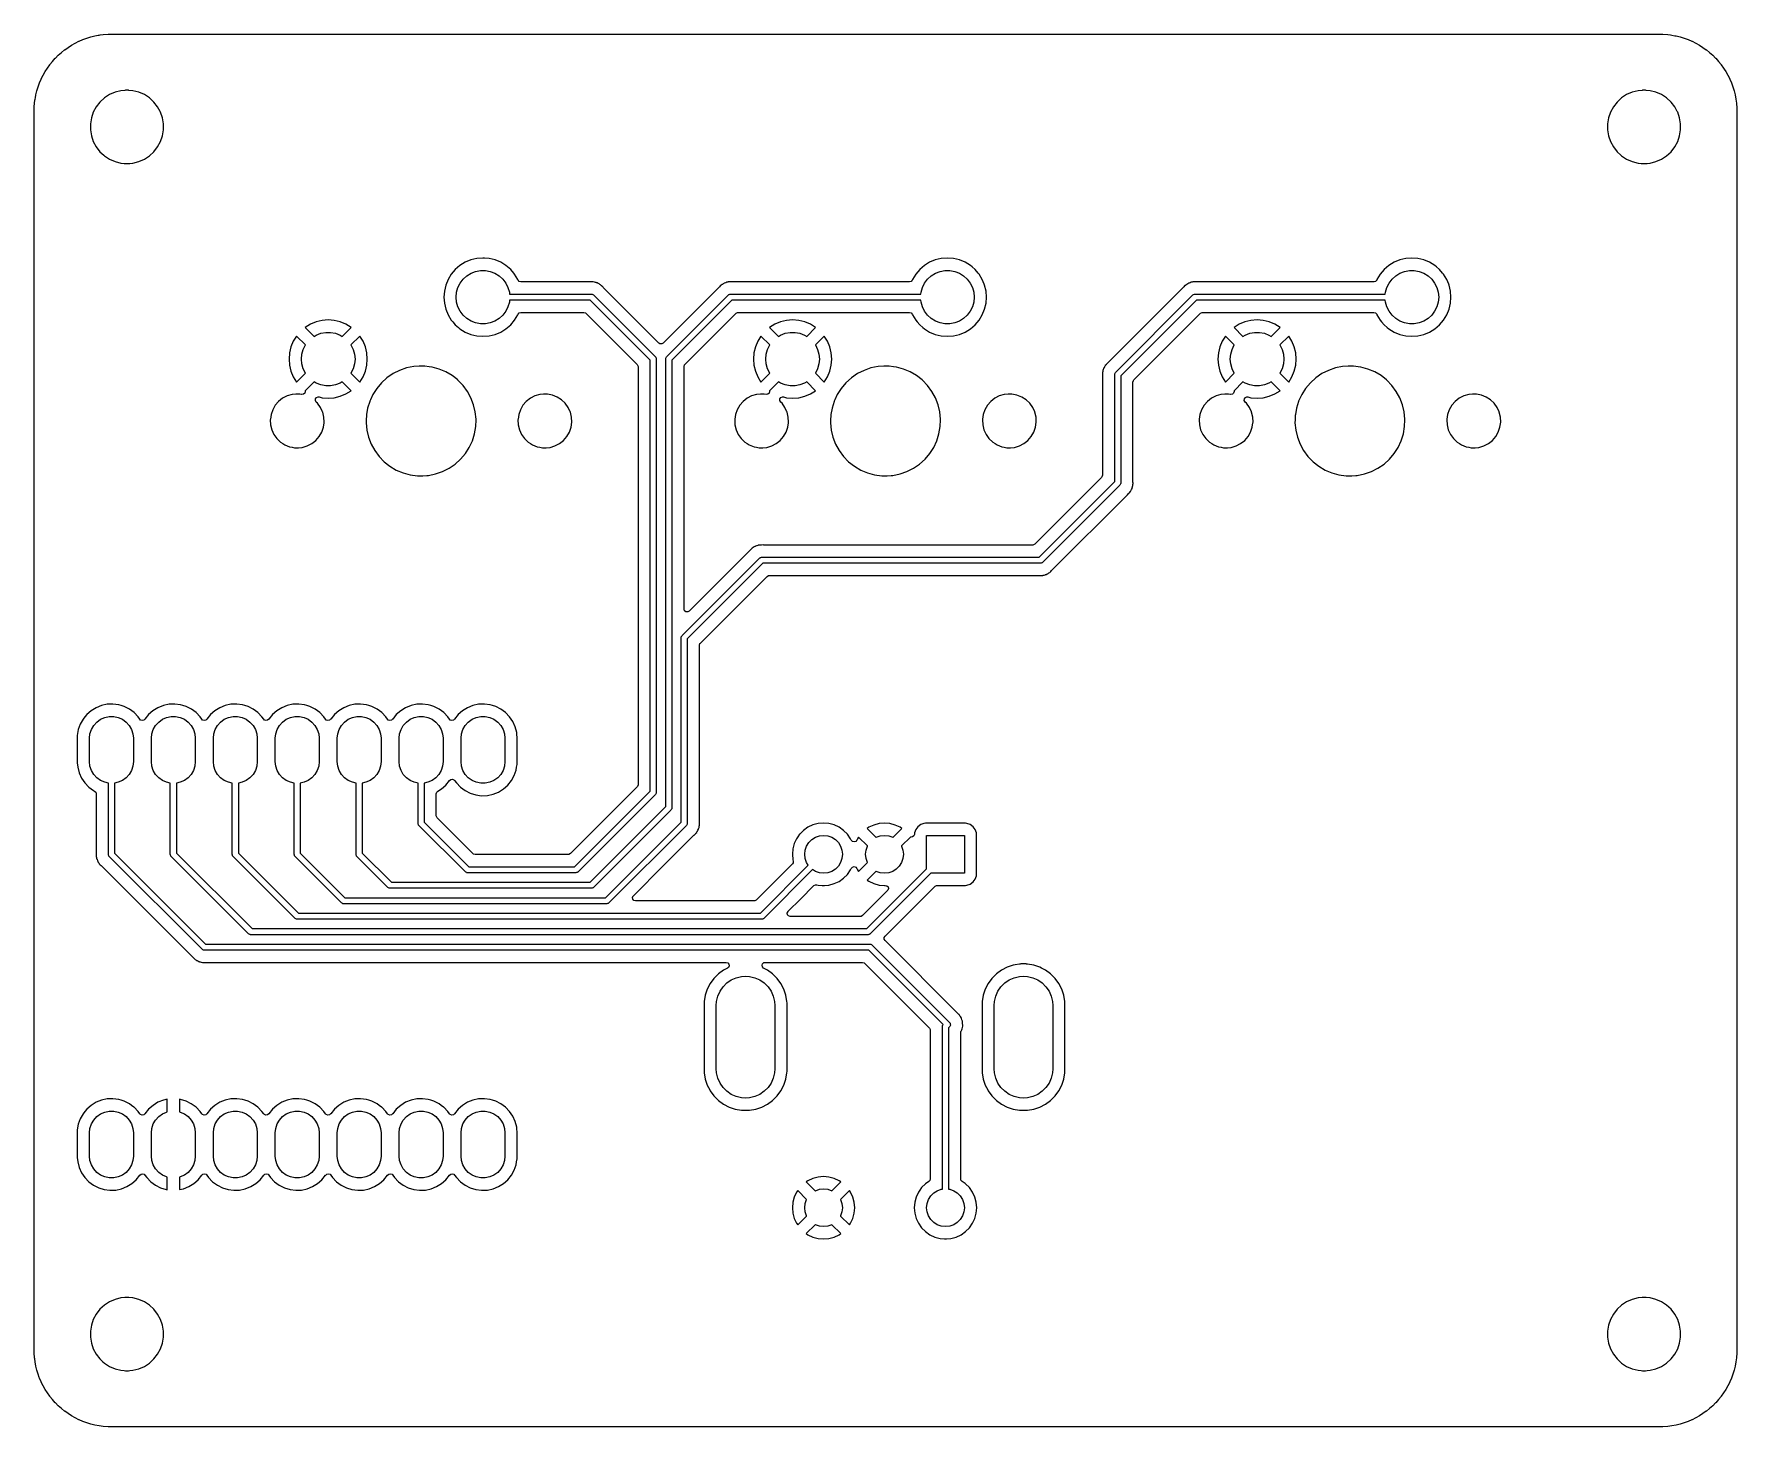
# Model space of a CAD drawing. Extents: x 2.68 to 5.42, y -3.7 to -1.45.
import ezdxf

# ---------------------------------------------------------------- set-up
doc = ezdxf.new("R2010")
doc.units = 0
doc.header["$MEASUREMENT"] = 0
doc.layers.add('BLACK', color=7, linetype='CONTINUOUS')

msp = doc.modelspace()

# ---------------------------------------------------------------- linework, layer by layer
at = {"layer": 'BLACK', "linetype": 'CONTINUOUS'}
for p, q in [((2.75395, -1.45899), (2.76013, -1.45662)), ((2.76013, -1.45662), (2.76032, -1.45655)), ((2.76032, -1.45655), (2.76686, -1.45467)), ((2.76686, -1.45467), (2.77317, -1.45298)), ((2.77317, -1.45298), (2.77339, -1.45293)), ((2.77339, -1.45293), (2.77832, -1.45209)), ((2.77832, -1.45209), (2.78029, -1.45176)), ((2.78029, -1.45176), (2.78196, -1.45149)), ((2.78196, -1.45149), (2.78653, -1.45077)), ((2.78653, -1.45077), (2.78677, -1.45074)), ((2.78677, -1.45074), (2.79475, -1.45029)), ((2.79475, -1.45029), (2.79994, -1.45002)), ((2.79994, -1.45002), (2.80006, -1.45002)), ((2.80006, -1.45002), (5.2, -1.45002)), ((5.2, -1.45002), (5.29994, -1.45002)), ((5.29994, -1.45002), (5.30006, -1.45002)), ((5.30006, -1.45002), (5.30525, -1.45029)), ((5.30525, -1.45029), (5.31323, -1.45074)), ((5.31323, -1.45074), (5.31347, -1.45077)), ((5.31347, -1.45077), (5.31748, -1.4514)), ((5.31748, -1.4514), (5.31971, -1.45176)), ((5.31971, -1.45176), (5.32493, -1.45264)), ((5.32493, -1.45264), (5.32661, -1.45293)), ((5.32661, -1.45293), (5.32683, -1.45298)), ((5.32683, -1.45298), (5.33314, -1.45467)), ((5.33314, -1.45467), (5.33967, -1.45655)), ((5.33967, -1.45655), (5.33987, -1.45662)), ((5.33987, -1.45662), (5.34602, -1.45898)), ((2.70939, -1.4891), (2.7141, -1.48439)), ((2.7141, -1.48439), (2.7142, -1.4843)), ((2.7142, -1.4843), (2.71914, -1.47988)), ((2.71914, -1.47988), (2.71923, -1.4798)), ((2.71923, -1.4798), (2.71952, -1.47957)), ((2.71952, -1.47957), (2.72441, -1.47561)), ((2.72441, -1.47561), (2.72453, -1.47552)), ((2.72453, -1.47552), (2.72999, -1.47165)), ((2.72999, -1.47165), (2.73561, -1.468)), ((2.73561, -1.468), (2.73575, -1.46791)), ((2.73575, -1.46791), (2.74162, -1.46467)), ((2.74162, -1.46467), (2.74756, -1.46164)), ((2.74756, -1.46164), (2.74773, -1.46156)), ((2.74773, -1.46156), (2.75395, -1.45899)), ((5.34602, -1.45898), (5.34605, -1.45899)), ((5.34605, -1.45899), (5.35227, -1.46156)), ((5.35227, -1.46156), (5.35244, -1.46164)), ((5.35244, -1.46164), (5.35838, -1.46467)), ((5.35838, -1.46467), (5.36425, -1.46791)), ((5.36425, -1.46791), (5.36439, -1.468)), ((5.36439, -1.468), (5.37001, -1.47165)), ((5.37001, -1.47165), (5.37547, -1.47552)), ((5.37547, -1.47552), (5.37559, -1.47561)), ((5.37559, -1.47561), (5.38077, -1.4798)), ((5.38077, -1.4798), (5.38086, -1.47988)), ((5.38086, -1.47988), (5.3858, -1.4843)), ((5.3858, -1.4843), (5.3859, -1.48439)), ((5.3859, -1.48439), (5.39061, -1.4891)), ((2.68967, -1.51662), (2.69291, -1.51075)), ((2.69291, -1.51075), (2.693, -1.51061)), ((2.693, -1.51061), (2.69665, -1.50499)), ((2.69665, -1.50499), (2.70052, -1.49953)), ((2.70052, -1.49953), (2.70061, -1.49941)), ((2.70061, -1.49941), (2.7048, -1.49423)), ((2.7048, -1.49423), (2.70488, -1.49414)), ((2.70488, -1.49414), (2.7093, -1.4892)), ((2.7093, -1.4892), (2.70939, -1.4891)), ((5.39061, -1.4891), (5.3907, -1.4892)), ((5.3907, -1.4892), (5.39512, -1.49414)), ((5.39512, -1.49414), (5.3952, -1.49423)), ((5.3952, -1.49423), (5.39939, -1.49941)), ((5.39939, -1.49941), (5.39948, -1.49953)), ((5.39948, -1.49953), (5.39948, -1.49953)), ((5.39948, -1.49953), (5.40335, -1.50499)), ((5.40335, -1.50499), (5.40454, -1.50682)), ((5.40454, -1.50682), (5.407, -1.5106)), ((5.407, -1.5106), (5.40709, -1.51075)), ((5.40709, -1.51075), (5.41033, -1.51662)), ((2.67976, -1.54153), (2.68155, -1.53532)), ((2.68155, -1.53532), (2.68162, -1.53513)), ((2.68162, -1.53513), (2.68399, -1.52895)), ((2.68399, -1.52895), (2.68656, -1.52273)), ((2.68656, -1.52273), (2.68664, -1.52256)), ((2.68664, -1.52256), (2.68967, -1.51662)), ((5.41033, -1.51662), (5.41336, -1.52256)), ((5.41336, -1.52256), (5.41344, -1.52273)), ((5.41344, -1.52273), (5.41601, -1.52895)), ((5.41601, -1.52895), (5.41838, -1.53513)), ((5.41838, -1.53513), (5.41845, -1.53533)), ((5.41845, -1.53533), (5.42033, -1.54186)), ((2.67542, -1.56758), (2.67574, -1.56177)), ((2.67574, -1.56177), (2.67577, -1.56153)), ((2.67577, -1.56153), (2.67649, -1.55696)), ((2.67649, -1.55696), (2.67676, -1.55529)), ((2.67676, -1.55529), (2.67711, -1.55322)), ((2.67711, -1.55322), (2.67793, -1.54839)), ((2.67793, -1.54839), (2.67798, -1.54817)), ((2.67798, -1.54817), (2.67967, -1.54186)), ((2.67967, -1.54186), (2.67976, -1.54153)), ((2.78139, -1.55985), (2.77537, -1.56758)), ((2.78859, -1.55322), (2.78139, -1.55985)), ((2.79679, -1.54787), (2.78859, -1.55322)), ((2.80575, -1.54393), (2.79679, -1.54787)), ((2.81524, -1.54153), (2.80575, -1.54393)), ((2.82179, -1.54099), (2.81524, -1.54153)), ((2.81524, -1.54153), (2.81524, -1.54153)), ((2.82256, -1.54093), (2.82179, -1.54099)), ((2.82744, -1.54093), (2.82256, -1.54093)), ((2.82825, -1.54099), (2.82744, -1.54093)), ((2.83476, -1.54153), (2.82825, -1.54099)), ((2.84425, -1.54393), (2.83476, -1.54153)), ((2.83476, -1.54153), (2.83476, -1.54153)), ((2.85321, -1.54787), (2.84425, -1.54393)), ((2.86141, -1.55322), (2.85321, -1.54787)), ((2.86861, -1.55985), (2.86141, -1.55322)), ((2.86141, -1.55322), (2.86141, -1.55322)), ((2.87462, -1.56758), (2.86861, -1.55985)), ((5.23139, -1.55985), (5.22537, -1.56758)), ((5.23859, -1.55322), (5.23139, -1.55985)), ((5.24679, -1.54787), (5.23859, -1.55322)), ((5.25575, -1.54393), (5.24679, -1.54787)), ((5.26524, -1.54153), (5.25575, -1.54393)), ((5.27179, -1.54099), (5.26524, -1.54153)), ((5.26524, -1.54153), (5.26524, -1.54153)), ((5.27256, -1.54093), (5.27179, -1.54099)), ((5.27744, -1.54093), (5.27256, -1.54093)), ((5.27825, -1.54099), (5.27744, -1.54093)), ((5.28476, -1.54153), (5.27825, -1.54099)), ((5.29425, -1.54393), (5.28476, -1.54153)), ((5.28476, -1.54153), (5.28476, -1.54153)), ((5.30321, -1.54787), (5.29425, -1.54393)), ((5.31141, -1.55322), (5.30321, -1.54787)), ((5.31861, -1.55985), (5.31141, -1.55322)), ((5.31141, -1.55322), (5.31141, -1.55322)), ((5.32462, -1.56758), (5.31861, -1.55985)), ((5.42033, -1.54186), (5.42202, -1.54817)), ((5.42202, -1.54817), (5.42207, -1.54839)), ((5.42207, -1.54839), (5.42324, -1.55529)), ((5.42324, -1.55529), (5.42423, -1.56153)), ((5.42423, -1.56153), (5.42426, -1.56177)), ((5.42426, -1.56177), (5.42471, -1.56975)), ((2.67502, -1.57494), (2.67529, -1.56975)), ((2.67502, -1.57506), (2.67502, -1.57494)), ((2.67502, -1.6049), (2.67502, -1.57506)), ((2.67529, -1.56975), (2.67542, -1.56758)), ((2.76754, -1.58545), (2.76593, -1.5951)), ((2.77072, -1.57619), (2.76754, -1.58545)), ((2.77537, -1.56758), (2.77072, -1.57619)), ((2.77072, -1.57619), (2.77072, -1.57619)), ((2.87864, -1.575), (2.87462, -1.56758)), ((2.87462, -1.56758), (2.87462, -1.56758)), ((2.87928, -1.57619), (2.87864, -1.575)), ((2.88246, -1.58545), (2.87928, -1.57619)), ((2.88407, -1.5951), (2.88246, -1.58545)), ((5.21754, -1.58545), (5.21593, -1.5951)), ((5.22072, -1.57619), (5.21754, -1.58545)), ((5.22537, -1.56758), (5.22072, -1.57619)), ((5.22072, -1.57619), (5.22072, -1.57619)), ((5.32463, -1.56758), (5.32462, -1.56758)), ((5.32864, -1.575), (5.32463, -1.56758)), ((5.32928, -1.57619), (5.32864, -1.575)), ((5.33246, -1.58545), (5.32928, -1.57619)), ((5.33407, -1.5951), (5.33246, -1.58545)), ((5.42471, -1.56975), (5.42498, -1.57494)), ((5.42498, -1.57494), (5.42498, -1.57506)), ((5.42498, -1.57506), (5.42498, -3.57494)), ((2.67502, -2.07293), (2.67502, -1.6049)), ((2.76593, -1.5951), (2.76593, -1.6049)), ((2.76593, -1.6049), (2.76754, -1.61455)), ((2.76754, -1.61455), (2.77072, -1.62381)), ((2.87928, -1.62381), (2.88246, -1.61455)), ((2.88246, -1.61455), (2.88407, -1.6049)), ((2.88407, -1.6049), (2.88407, -1.5951)), ((2.88407, -1.6049), (2.88407, -1.6049)), ((5.21593, -1.5951), (5.21593, -1.6049)), ((5.21593, -1.6049), (5.21754, -1.61455)), ((5.21754, -1.61455), (5.22072, -1.62381)), ((5.32928, -1.62381), (5.33246, -1.61455)), ((5.33246, -1.61455), (5.33407, -1.6049)), ((5.33407, -1.6049), (5.33407, -1.5951)), ((2.77072, -1.62381), (2.77072, -1.62381)), ((2.77072, -1.62381), (2.77537, -1.63242)), ((2.77537, -1.63242), (2.77538, -1.63242)), ((2.77538, -1.63242), (2.78139, -1.64015)), ((2.78139, -1.64015), (2.78767, -1.64593)), ((2.78767, -1.64593), (2.78859, -1.64678)), ((2.78859, -1.64678), (2.79679, -1.65213)), ((2.85321, -1.65213), (2.86141, -1.64678)), ((2.86141, -1.64678), (2.86861, -1.64015)), ((2.86861, -1.64015), (2.87462, -1.63242)), ((2.87462, -1.63242), (2.87928, -1.62381)), ((5.22072, -1.62381), (5.22072, -1.62381)), ((5.22072, -1.62381), (5.22537, -1.63242)), ((5.22537, -1.63242), (5.22538, -1.63242)), ((5.22538, -1.63242), (5.23139, -1.64015)), ((5.23139, -1.64015), (5.23767, -1.64593)), ((5.23767, -1.64593), (5.23859, -1.64678)), ((5.23859, -1.64678), (5.24679, -1.65213)), ((5.30321, -1.65213), (5.31141, -1.64678)), ((5.31141, -1.64678), (5.31861, -1.64015)), ((5.31861, -1.64015), (5.32462, -1.63242)), ((5.32462, -1.63242), (5.32928, -1.62381)), ((2.79679, -1.65213), (2.80575, -1.65607)), ((2.80575, -1.65607), (2.81524, -1.65847)), ((2.81524, -1.65847), (2.81524, -1.65847)), ((2.81524, -1.65847), (2.81524, -1.65847)), ((2.81524, -1.65847), (2.81524, -1.65847)), ((2.81524, -1.65847), (2.82049, -1.6589)), ((2.82049, -1.6589), (2.82256, -1.65907)), ((2.82256, -1.65907), (2.82256, -1.65907)), ((2.82256, -1.65907), (2.82744, -1.65907)), ((2.82744, -1.65907), (2.82985, -1.65888)), ((2.82744, -1.65907), (2.82744, -1.65907)), ((2.82985, -1.65888), (2.83476, -1.65847)), ((2.83476, -1.65847), (2.84425, -1.65607)), ((2.83476, -1.65847), (2.83476, -1.65847)), ((2.83476, -1.65847), (2.83476, -1.65847)), ((2.84425, -1.65607), (2.85321, -1.65213)), ((5.24679, -1.65213), (5.25575, -1.65607)), ((5.25575, -1.65607), (5.26524, -1.65847)), ((5.26524, -1.65847), (5.26524, -1.65847)), ((5.26524, -1.65847), (5.26524, -1.65847)), ((5.26524, -1.65847), (5.26524, -1.65847)), ((5.26524, -1.65847), (5.27049, -1.6589)), ((5.27049, -1.6589), (5.27256, -1.65907)), ((5.27256, -1.65907), (5.27256, -1.65907)), ((5.27256, -1.65907), (5.27744, -1.65907)), ((5.27744, -1.65907), (5.27985, -1.65888)), ((5.27744, -1.65907), (5.27744, -1.65907)), ((5.27985, -1.65888), (5.28476, -1.65847)), ((5.28476, -1.65847), (5.29425, -1.65607)), ((5.28476, -1.65847), (5.28476, -1.65847)), ((5.28476, -1.65847), (5.28476, -1.65847)), ((5.29425, -1.65607), (5.30321, -1.65213)), ((3.38047, -1.81489), (3.3713, -1.81868)), ((3.39011, -1.81257), (3.38047, -1.81489)), ((3.4, -1.81179), (3.39011, -1.81257)), ((3.40247, -1.81199), (3.4, -1.81179)), ((3.4, -1.81179), (3.4, -1.81179)), ((3.40989, -1.81257), (3.40247, -1.81199)), ((3.41953, -1.81489), (3.40989, -1.81257)), ((3.4287, -1.81868), (3.41953, -1.81489)), ((4.13047, -1.81489), (4.1213, -1.81868)), ((4.14011, -1.81257), (4.13047, -1.81489)), ((4.15, -1.81179), (4.14011, -1.81257)), ((4.15989, -1.81257), (4.15, -1.81179)), ((4.16953, -1.81489), (4.15989, -1.81257)), ((4.1787, -1.81868), (4.16953, -1.81489)), ((4.88047, -1.81489), (4.8713, -1.81868)), ((4.89011, -1.81257), (4.88047, -1.81489)), ((4.9, -1.81179), (4.89011, -1.81257)), ((4.90989, -1.81257), (4.9, -1.81179)), ((4.91953, -1.81489), (4.90989, -1.81257)), ((4.9287, -1.81868), (4.91953, -1.81489)), ((3.34886, -1.83785), (3.34368, -1.8463)), ((3.35531, -1.83031), (3.34886, -1.83785)), ((3.34886, -1.83785), (3.34886, -1.83785)), ((3.36285, -1.82386), (3.35531, -1.83031)), ((3.3713, -1.81868), (3.36285, -1.82386)), ((3.36285, -1.82386), (3.36285, -1.82386)), ((3.368, -1.84582), (3.3739, -1.84044)), ((3.3739, -1.84044), (3.3807, -1.83623)), ((3.3807, -1.83623), (3.38815, -1.83335)), ((3.38815, -1.83335), (3.396, -1.83188)), ((3.396, -1.83188), (3.404, -1.83188)), ((3.404, -1.83188), (3.41185, -1.83335)), ((3.41185, -1.83335), (3.4193, -1.83623)), ((3.4193, -1.83623), (3.4261, -1.84044)), ((3.4261, -1.84044), (3.432, -1.84582)), ((3.43715, -1.82386), (3.4287, -1.81868)), ((3.43971, -1.82605), (3.43715, -1.82386)), ((3.43715, -1.82386), (3.43715, -1.82386)), ((3.44469, -1.83031), (3.43971, -1.82605)), ((3.44968, -1.83614), (3.44469, -1.83031)), ((3.45114, -1.83785), (3.44968, -1.83614)), ((3.45632, -1.8463), (3.45114, -1.83785)), ((3.45114, -1.83785), (3.45114, -1.83785)), ((4.09886, -1.83785), (4.09368, -1.8463)), ((4.10531, -1.83031), (4.09886, -1.83785)), ((4.09886, -1.83785), (4.09886, -1.83785)), ((4.11285, -1.82386), (4.10531, -1.83031)), ((4.1213, -1.81868), (4.11285, -1.82386)), ((4.11285, -1.82386), (4.11285, -1.82386)), ((4.118, -1.84582), (4.1239, -1.84044)), ((4.1239, -1.84044), (4.1307, -1.83623)), ((4.1307, -1.83623), (4.13815, -1.83335)), ((4.13815, -1.83335), (4.146, -1.83188)), ((4.146, -1.83188), (4.154, -1.83188)), ((4.154, -1.83188), (4.16185, -1.83335)), ((4.16185, -1.83335), (4.1693, -1.83623)), ((4.1693, -1.83623), (4.1761, -1.84044)), ((4.1761, -1.84044), (4.182, -1.84582)), ((4.18715, -1.82386), (4.1787, -1.81868)), ((4.18971, -1.82605), (4.18715, -1.82386)), ((4.18715, -1.82386), (4.18715, -1.82386)), ((4.19469, -1.83031), (4.18971, -1.82605)), ((4.19968, -1.83614), (4.19469, -1.83031)), ((4.20114, -1.83785), (4.19968, -1.83614)), ((4.20632, -1.8463), (4.20114, -1.83785)), ((4.20114, -1.83785), (4.20114, -1.83785)), ((4.84886, -1.83785), (4.84368, -1.8463)), ((4.85531, -1.83031), (4.84886, -1.83785)), ((4.84886, -1.83785), (4.84886, -1.83785)), ((4.86285, -1.82386), (4.85531, -1.83031)), ((4.8713, -1.81868), (4.86285, -1.82386)), ((4.86285, -1.82386), (4.86285, -1.82386)), ((4.868, -1.84582), (4.8739, -1.84044)), ((4.8739, -1.84044), (4.8807, -1.83623)), ((4.8807, -1.83623), (4.88815, -1.83335)), ((4.88815, -1.83335), (4.896, -1.83188)), ((4.896, -1.83188), (4.904, -1.83188)), ((4.904, -1.83188), (4.91185, -1.83335)), ((4.91185, -1.83335), (4.9193, -1.83623)), ((4.9193, -1.83623), (4.9261, -1.84044)), ((4.9261, -1.84044), (4.932, -1.84582)), ((4.93715, -1.82386), (4.9287, -1.81868)), ((4.93971, -1.82605), (4.93715, -1.82386)), ((4.93715, -1.82386), (4.93715, -1.82386)), ((4.94469, -1.83031), (4.93971, -1.82605)), ((4.94968, -1.83614), (4.94469, -1.83031)), ((4.95114, -1.83785), (4.94968, -1.83614)), ((4.95632, -1.8463), (4.95114, -1.83785)), ((4.95114, -1.83785), (4.95114, -1.83785)), ((3.33757, -1.86511), (3.33679, -1.875)), ((3.33989, -1.85547), (3.33757, -1.86511)), ((3.34368, -1.8463), (3.33989, -1.85547)), ((3.35669, -1.875), (3.35743, -1.86704)), ((3.35743, -1.86704), (3.35962, -1.85936)), ((3.35962, -1.85936), (3.36318, -1.8522)), ((3.36318, -1.8522), (3.368, -1.84582)), ((3.432, -1.84582), (3.43682, -1.8522)), ((3.43682, -1.8522), (3.44038, -1.85936)), ((3.44038, -1.85936), (3.44257, -1.86704)), ((3.44257, -1.86704), (3.44285, -1.87008)), ((3.45675, -1.84736), (3.45632, -1.8463)), ((3.45632, -1.8463), (3.45632, -1.8463)), ((3.45682, -1.84752), (3.45675, -1.84736)), ((3.45863, -1.8496), (3.45682, -1.84752)), ((3.46127, -1.85037), (3.45863, -1.8496)), ((3.57372, -1.85037), (3.46127, -1.85037)), ((3.57395, -1.85036), (3.57372, -1.85037)), ((3.57578, -1.85019), (3.57395, -1.85036)), ((3.57627, -1.85027), (3.57578, -1.85019)), ((3.57578, -1.85019), (3.57578, -1.85019)), ((3.57656, -1.85031), (3.57627, -1.85027)), ((3.57732, -1.85037), (3.57656, -1.85031)), ((3.57811, -1.85037), (3.57732, -1.85037)), ((3.57989, -1.85083), (3.57811, -1.85037)), ((3.57811, -1.85037), (3.57811, -1.85037)), ((3.58011, -1.85088), (3.57989, -1.85083)), ((3.58192, -1.85116), (3.58011, -1.85088)), ((3.58193, -1.85116), (3.58192, -1.85116)), ((3.58265, -1.85148), (3.58193, -1.85116)), ((3.58337, -1.85173), (3.58265, -1.85148)), ((3.58414, -1.85192), (3.58337, -1.85173)), ((3.58574, -1.85281), (3.58414, -1.85192)), ((3.58414, -1.85192), (3.58414, -1.85192)), ((3.58595, -1.85291), (3.58574, -1.85281)), ((3.58764, -1.85363), (3.58595, -1.85291)), ((3.58826, -1.85412), (3.58764, -1.85363)), ((3.5889, -1.85454), (3.58826, -1.85412)), ((3.58959, -1.85492), (3.5889, -1.85454)), ((3.59093, -1.85618), (3.58959, -1.85492)), ((3.58959, -1.85492), (3.58959, -1.85492)), ((3.58959, -1.85492), (3.58959, -1.85492)), ((3.5911, -1.85632), (3.59093, -1.85618)), ((3.59132, -1.85649), (3.5911, -1.85632)), ((3.59173, -1.8569), (3.59132, -1.85649)), ((3.59214, -1.85731), (3.59173, -1.8569)), ((3.59339, -1.85849), (3.59214, -1.85731)), ((3.59413, -1.85918), (3.59339, -1.85849)), ((3.59432, -1.85941), (3.59413, -1.85918)), ((3.59433, -1.85941), (3.59432, -1.85941)), ((3.59472, -1.85989), (3.59433, -1.85941)), ((3.68405, -1.94922), (3.59472, -1.85989)), ((3.78168, -1.85849), (3.69095, -1.94922)), ((3.78184, -1.85832), (3.78168, -1.85849)), ((3.78301, -1.85691), (3.78184, -1.85832)), ((3.78365, -1.85644), (3.78301, -1.85691)), ((3.78423, -1.85594), (3.78365, -1.85644)), ((3.78479, -1.85539), (3.78423, -1.85594)), ((3.78637, -1.85445), (3.78479, -1.85539)), ((3.78656, -1.85433), (3.78637, -1.85445)), ((3.78804, -1.85325), (3.78656, -1.85433)), ((3.78878, -1.85296), (3.78804, -1.85325)), ((3.78804, -1.85325), (3.78804, -1.85325)), ((3.78946, -1.85262), (3.78878, -1.85296)), ((3.79014, -1.85222), (3.78946, -1.85262)), ((3.7919, -1.85171), (3.79014, -1.85222)), ((3.79014, -1.85222), (3.79014, -1.85222)), ((3.79212, -1.85163), (3.7919, -1.85171)), ((3.79383, -1.85096), (3.79212, -1.85163)), ((3.79461, -1.85086), (3.79383, -1.85096)), ((3.79383, -1.85096), (3.79383, -1.85096)), ((3.79536, -1.8507), (3.79461, -1.85086)), ((3.79612, -1.85048), (3.79536, -1.8507)), ((3.79795, -1.85043), (3.79612, -1.85048)), ((3.79612, -1.85048), (3.79612, -1.85048)), ((3.79818, -1.85041), (3.79795, -1.85043)), ((3.79842, -1.85038), (3.79818, -1.85041)), ((3.79845, -1.85037), (3.79842, -1.85038)), ((3.79961, -1.85037), (3.79845, -1.85037)), ((3.80234, -1.85029), (3.79961, -1.85037)), ((3.80264, -1.85032), (3.80234, -1.85029)), ((3.80326, -1.85037), (3.80264, -1.85031)), ((3.80264, -1.85031), (3.80264, -1.85032)), ((4.08873, -1.85037), (3.80326, -1.85037)), ((4.08891, -1.85037), (4.08873, -1.85037)), ((4.09152, -1.8495), (4.08891, -1.85037)), ((4.09325, -1.84736), (4.09152, -1.8495)), ((4.09368, -1.8463), (4.09325, -1.84736)), ((4.09368, -1.8463), (4.09368, -1.8463)), ((4.10715, -1.87008), (4.10743, -1.86704)), ((4.10743, -1.86704), (4.10962, -1.85936)), ((4.10962, -1.85936), (4.11318, -1.8522)), ((4.11318, -1.8522), (4.118, -1.84582)), ((4.182, -1.84582), (4.18682, -1.8522)), ((4.18682, -1.8522), (4.19038, -1.85936)), ((4.19038, -1.85936), (4.19257, -1.86704)), ((4.19257, -1.86704), (4.19331, -1.875)), ((4.20955, -1.85412), (4.20632, -1.8463)), ((4.21011, -1.85547), (4.20955, -1.85412)), ((4.21243, -1.86511), (4.21011, -1.85547)), ((4.21321, -1.875), (4.21243, -1.86511)), ((4.53168, -1.85849), (4.40989, -1.98028)), ((4.53184, -1.85832), (4.53168, -1.85849)), ((4.53301, -1.85691), (4.53184, -1.85832)), ((4.53365, -1.85644), (4.53301, -1.85691)), ((4.53301, -1.85691), (4.53301, -1.85691)), ((4.53423, -1.85594), (4.53365, -1.85644)), ((4.53479, -1.85539), (4.53423, -1.85594)), ((4.53637, -1.85445), (4.53479, -1.85539)), ((4.53656, -1.85433), (4.53637, -1.85445)), ((4.53804, -1.85325), (4.53656, -1.85433)), ((4.53878, -1.85296), (4.53804, -1.85325)), ((4.53804, -1.85325), (4.53804, -1.85325)), ((4.53946, -1.85262), (4.53878, -1.85296)), ((4.54014, -1.85222), (4.53946, -1.85262)), ((4.5419, -1.85171), (4.54014, -1.85222)), ((4.54014, -1.85222), (4.54014, -1.85222)), ((4.54212, -1.85163), (4.5419, -1.85171)), ((4.54383, -1.85096), (4.54212, -1.85163)), ((4.54461, -1.85086), (4.54383, -1.85096)), ((4.54536, -1.8507), (4.54461, -1.85086)), ((4.54612, -1.85048), (4.54536, -1.8507)), ((4.54795, -1.85043), (4.54612, -1.85048)), ((4.54612, -1.85048), (4.54612, -1.85048)), ((4.54818, -1.85041), (4.54795, -1.85043)), ((4.54842, -1.85038), (4.54818, -1.85041)), ((4.54845, -1.85037), (4.54842, -1.85038)), ((4.54961, -1.85037), (4.54845, -1.85037)), ((4.55234, -1.85029), (4.54961, -1.85037)), ((4.55264, -1.85032), (4.55234, -1.85029)), ((4.55326, -1.85037), (4.55264, -1.85031)), ((4.55264, -1.85031), (4.55264, -1.85032)), ((4.83873, -1.85037), (4.55326, -1.85037)), ((4.83891, -1.85037), (4.83873, -1.85037)), ((4.84152, -1.8495), (4.83891, -1.85037)), ((4.84325, -1.84736), (4.84152, -1.8495)), ((4.84368, -1.8463), (4.84325, -1.84736)), ((4.84368, -1.8463), (4.84368, -1.8463)), ((4.85715, -1.87008), (4.85743, -1.86704)), ((4.85743, -1.86704), (4.85962, -1.85936)), ((4.85962, -1.85936), (4.86318, -1.8522)), ((4.86318, -1.8522), (4.868, -1.84582)), ((4.932, -1.84582), (4.93682, -1.8522)), ((4.93682, -1.8522), (4.94038, -1.85936)), ((4.94038, -1.85936), (4.94257, -1.86704)), ((4.94257, -1.86704), (4.94331, -1.875)), ((4.95955, -1.85412), (4.95632, -1.8463)), ((4.96011, -1.85547), (4.95955, -1.85412)), ((4.96243, -1.86511), (4.96011, -1.85547)), ((4.96321, -1.875), (4.96243, -1.86511)), ((3.33679, -1.875), (3.33757, -1.88489)), ((3.33757, -1.88489), (3.33989, -1.89453)), ((3.33989, -1.89453), (3.34368, -1.9037)), ((3.35743, -1.88296), (3.35669, -1.875)), ((3.35962, -1.89064), (3.35743, -1.88296)), ((3.36318, -1.8978), (3.35962, -1.89064)), ((3.44038, -1.89064), (3.43682, -1.8978)), ((3.44257, -1.88296), (3.44038, -1.89064)), ((3.44285, -1.87992), (3.44257, -1.88296)), ((3.44285, -1.87008), (3.575, -1.87008)), ((3.57296, -1.87992), (3.44285, -1.87992)), ((3.67008, -1.97704), (3.57296, -1.87992)), ((3.575, -1.87008), (3.57587, -1.8702)), ((3.57587, -1.8702), (3.57605, -1.87019)), ((3.57605, -1.87019), (3.57614, -1.87024)), ((3.57614, -1.87024), (3.57639, -1.87028)), ((3.57639, -1.87028), (3.57741, -1.87094)), ((3.57741, -1.87094), (3.57848, -1.87152)), ((3.57848, -1.87152), (3.67848, -1.97152)), ((3.69652, -1.97152), (3.79652, -1.87152)), ((3.80204, -1.87992), (3.70492, -1.97704)), ((3.79652, -1.87152), (3.79722, -1.87099)), ((3.79722, -1.87099), (3.79734, -1.87086)), ((3.79734, -1.87086), (3.79744, -1.87083)), ((3.79744, -1.87083), (3.79764, -1.87068)), ((3.79764, -1.87068), (3.79883, -1.87042)), ((3.79883, -1.87042), (3.8, -1.87008)), ((3.8, -1.87008), (4.10715, -1.87008)), ((4.10715, -1.87992), (3.80204, -1.87992)), ((4.10743, -1.88296), (4.10715, -1.87992)), ((4.10962, -1.89064), (4.10743, -1.88296)), ((4.11318, -1.8978), (4.10962, -1.89064)), ((4.19038, -1.89064), (4.18682, -1.8978)), ((4.19257, -1.88296), (4.19038, -1.89064)), ((4.19331, -1.875), (4.19257, -1.88296)), ((4.20632, -1.9037), (4.21011, -1.89453)), ((4.21011, -1.89453), (4.21243, -1.88489)), ((4.21243, -1.88489), (4.21321, -1.875)), ((4.42152, -1.99652), (4.54652, -1.87152)), ((4.55204, -1.87992), (4.42992, -2.00204)), ((4.54652, -1.87152), (4.54722, -1.87099)), ((4.54722, -1.87099), (4.54734, -1.87086)), ((4.54734, -1.87086), (4.54744, -1.87083)), ((4.54744, -1.87083), (4.54764, -1.87068)), ((4.54764, -1.87068), (4.54883, -1.87042)), ((4.54883, -1.87042), (4.55, -1.87008)), ((4.55, -1.87008), (4.85715, -1.87008)), ((4.85715, -1.87992), (4.55204, -1.87992)), ((4.85743, -1.88296), (4.85715, -1.87992)), ((4.85962, -1.89064), (4.85743, -1.88296)), ((4.86318, -1.8978), (4.85962, -1.89064)), ((4.94038, -1.89064), (4.93682, -1.8978)), ((4.94257, -1.88296), (4.94038, -1.89064)), ((4.94331, -1.875), (4.94257, -1.88296)), ((4.95632, -1.9037), (4.96011, -1.89453)), ((4.96011, -1.89453), (4.96243, -1.88489)), ((4.96243, -1.88489), (4.96321, -1.875)), ((3.11286, -1.92388), (3.11283, -1.92391)), ((3.11283, -1.92391), (3.12727, -1.93835)), ((3.12131, -1.9187), (3.11286, -1.92388)), ((3.13047, -1.91491), (3.12131, -1.9187)), ((3.14012, -1.91259), (3.13047, -1.91491)), ((3.15, -1.91181), (3.14012, -1.91259)), ((3.15988, -1.91259), (3.15, -1.91181)), ((3.16953, -1.91491), (3.15988, -1.91259)), ((3.17869, -1.9187), (3.16953, -1.91491)), ((3.17273, -1.93835), (3.18717, -1.92391)), ((3.18714, -1.92388), (3.17869, -1.9187)), ((3.18717, -1.92391), (3.18714, -1.92388)), ((3.18714, -1.92388), (3.18714, -1.92388)), ((3.18717, -1.92391), (3.18717, -1.92391)), ((3.34368, -1.9037), (3.34886, -1.91215)), ((3.34886, -1.91215), (3.34886, -1.91215)), ((3.34886, -1.91215), (3.35105, -1.91471)), ((3.35105, -1.91471), (3.35531, -1.91969)), ((3.35531, -1.91969), (3.36024, -1.92391)), ((3.36024, -1.92391), (3.36285, -1.92614)), ((3.368, -1.90418), (3.36318, -1.8978)), ((3.3739, -1.90956), (3.368, -1.90418)), ((3.3807, -1.91377), (3.3739, -1.90956)), ((3.38815, -1.91665), (3.3807, -1.91377)), ((3.396, -1.91812), (3.38815, -1.91665)), ((3.404, -1.91812), (3.396, -1.91812)), ((3.41185, -1.91665), (3.404, -1.91812)), ((3.4193, -1.91377), (3.41185, -1.91665)), ((3.4261, -1.90956), (3.4193, -1.91377)), ((3.432, -1.90418), (3.4261, -1.90956)), ((3.43682, -1.8978), (3.432, -1.90418)), ((3.43715, -1.92614), (3.44469, -1.91969)), ((3.44469, -1.91969), (3.45114, -1.91215)), ((3.45114, -1.91215), (3.45632, -1.9037)), ((3.45632, -1.9037), (3.45675, -1.90264)), ((3.45675, -1.90264), (3.45848, -1.9005)), ((3.45848, -1.9005), (3.46109, -1.89963)), ((3.46109, -1.89963), (3.46127, -1.89963)), ((3.46127, -1.89963), (3.56278, -1.89963)), ((3.56278, -1.89963), (3.56542, -1.9004)), ((3.56542, -1.9004), (3.56623, -1.90106)), ((3.56623, -1.90106), (3.64894, -1.98377)), ((3.72606, -1.98377), (3.80877, -1.90106)), ((3.80877, -1.90106), (3.81118, -1.89974)), ((3.81118, -1.89974), (3.81222, -1.89963)), ((3.81222, -1.89963), (4.08873, -1.89963)), ((3.86286, -1.92388), (3.86283, -1.92391)), ((3.86283, -1.92391), (3.87727, -1.93835)), ((3.87131, -1.9187), (3.86286, -1.92388)), ((3.88047, -1.91491), (3.87131, -1.9187)), ((3.89012, -1.91259), (3.88047, -1.91491)), ((3.9, -1.91181), (3.89012, -1.91259)), ((3.90988, -1.91259), (3.9, -1.91181)), ((3.91953, -1.91491), (3.90988, -1.91259)), ((3.92869, -1.9187), (3.91953, -1.91491)), ((3.92273, -1.93835), (3.93717, -1.92391)), ((3.93714, -1.92388), (3.92869, -1.9187)), ((3.93717, -1.92391), (3.93714, -1.92388)), ((3.93714, -1.92388), (3.93714, -1.92388)), ((3.93717, -1.92391), (3.93717, -1.92391)), ((4.08873, -1.89963), (4.09137, -1.9004)), ((4.09137, -1.9004), (4.09318, -1.90248)), ((4.09318, -1.90248), (4.09325, -1.90264)), ((4.09325, -1.90264), (4.09368, -1.9037)), ((4.09368, -1.9037), (4.09368, -1.9037)), ((4.09368, -1.9037), (4.09886, -1.91215)), ((4.09886, -1.91215), (4.09886, -1.91215)), ((4.09886, -1.91215), (4.10105, -1.91471)), ((4.10105, -1.91471), (4.10531, -1.91969)), ((4.10531, -1.91969), (4.11024, -1.92391)), ((4.11024, -1.92391), (4.11285, -1.92614)), ((4.118, -1.90418), (4.11318, -1.8978)), ((4.1239, -1.90956), (4.118, -1.90418)), ((4.1307, -1.91377), (4.1239, -1.90956)), ((4.13815, -1.91665), (4.1307, -1.91377)), ((4.146, -1.91812), (4.13815, -1.91665)), ((4.154, -1.91812), (4.146, -1.91812)), ((4.16185, -1.91665), (4.154, -1.91812)), ((4.1693, -1.91377), (4.16185, -1.91665)), ((4.1761, -1.90956), (4.1693, -1.91377)), ((4.182, -1.90418), (4.1761, -1.90956)), ((4.18682, -1.8978), (4.182, -1.90418)), ((4.18715, -1.92614), (4.19469, -1.91969)), ((4.19469, -1.91969), (4.20114, -1.91215)), ((4.20114, -1.91215), (4.20632, -1.9037)), ((4.45106, -2.00877), (4.55877, -1.90106)), ((4.55877, -1.90106), (4.56118, -1.89974)), ((4.56118, -1.89974), (4.56222, -1.89963)), ((4.56222, -1.89963), (4.83873, -1.89963)), ((4.61286, -1.92388), (4.61283, -1.92391)), ((4.61283, -1.92391), (4.62727, -1.93835)), ((4.62131, -1.9187), (4.61286, -1.92388)), ((4.63047, -1.91491), (4.62131, -1.9187)), ((4.64012, -1.91259), (4.63047, -1.91491)), ((4.65, -1.91181), (4.64012, -1.91259)), ((4.65988, -1.91259), (4.65, -1.91181)), ((4.66953, -1.91491), (4.65988, -1.91259)), ((4.67869, -1.9187), (4.66953, -1.91491)), ((4.67273, -1.93835), (4.68717, -1.92391)), ((4.68714, -1.92388), (4.67869, -1.9187)), ((4.68717, -1.92391), (4.68714, -1.92388)), ((4.68714, -1.92388), (4.68714, -1.92388)), ((4.68717, -1.92391), (4.68717, -1.92391)), ((4.83873, -1.89963), (4.84137, -1.9004)), ((4.84137, -1.9004), (4.84318, -1.90248)), ((4.84318, -1.90248), (4.84325, -1.90264)), ((4.84325, -1.90264), (4.84368, -1.9037)), ((4.84368, -1.9037), (4.84368, -1.9037)), ((4.84368, -1.9037), (4.84886, -1.91215)), ((4.84886, -1.91215), (4.84886, -1.91215)), ((4.84886, -1.91215), (4.85105, -1.91471)), ((4.85105, -1.91471), (4.85531, -1.91969)), ((4.85531, -1.91969), (4.86024, -1.92391)), ((4.86024, -1.92391), (4.86285, -1.92614)), ((4.868, -1.90418), (4.86318, -1.8978)), ((4.8739, -1.90956), (4.868, -1.90418)), ((4.8807, -1.91377), (4.8739, -1.90956)), ((4.88815, -1.91665), (4.8807, -1.91377)), ((4.896, -1.91812), (4.88815, -1.91665)), ((4.904, -1.91812), (4.896, -1.91812)), ((4.91185, -1.91665), (4.904, -1.91812)), ((4.9193, -1.91377), (4.91185, -1.91665)), ((4.9261, -1.90956), (4.9193, -1.91377)), ((4.932, -1.90418), (4.9261, -1.90956)), ((4.93682, -1.8978), (4.932, -1.90418)), ((4.93715, -1.92614), (4.94469, -1.91969)), ((4.94469, -1.91969), (4.95114, -1.91215)), ((4.95114, -1.91215), (4.95632, -1.9037)), ((3.0937, -1.94631), (3.08991, -1.95547)), ((3.09888, -1.93786), (3.0937, -1.94631)), ((3.09891, -1.93783), (3.09888, -1.93786)), ((3.11322, -1.95214), (3.09891, -1.93783)), ((3.10962, -1.95936), (3.11318, -1.9522)), ((3.11318, -1.9522), (3.11322, -1.95214)), ((3.12727, -1.93835), (3.1307, -1.93623)), ((3.1307, -1.93623), (3.13815, -1.93335)), ((3.13815, -1.93335), (3.146, -1.93188)), ((3.146, -1.93188), (3.154, -1.93188)), ((3.154, -1.93188), (3.16185, -1.93335)), ((3.16185, -1.93335), (3.1693, -1.93623)), ((3.1693, -1.93623), (3.17273, -1.93835)), ((3.20109, -1.93783), (3.18678, -1.95214)), ((3.18678, -1.95214), (3.18682, -1.9522)), ((3.18682, -1.9522), (3.19038, -1.95936)), ((3.20112, -1.93786), (3.20109, -1.93783)), ((3.2063, -1.94631), (3.20112, -1.93786)), ((3.20112, -1.93786), (3.20112, -1.93786)), ((3.21009, -1.95547), (3.2063, -1.94631)), ((3.36285, -1.92614), (3.36285, -1.92614)), ((3.36285, -1.92614), (3.3713, -1.93132)), ((3.3713, -1.93132), (3.38047, -1.93511)), ((3.38047, -1.93511), (3.38047, -1.93511)), ((3.38047, -1.93511), (3.39011, -1.93743)), ((3.39011, -1.93743), (3.4, -1.93821)), ((3.4, -1.93821), (3.40989, -1.93743)), ((3.40989, -1.93743), (3.41953, -1.93511)), ((3.41953, -1.93511), (3.4287, -1.93132)), ((3.4287, -1.93132), (3.43715, -1.92614)), ((3.68579, -1.95034), (3.68405, -1.94922)), ((3.68854, -1.95054), (3.68579, -1.95034)), ((3.69095, -1.94922), (3.68854, -1.95054)), ((3.8437, -1.94631), (3.83991, -1.95547)), ((3.84888, -1.93786), (3.8437, -1.94631)), ((3.84891, -1.93783), (3.84888, -1.93786)), ((3.86322, -1.95214), (3.84891, -1.93783)), ((3.85962, -1.95936), (3.86318, -1.9522)), ((3.86318, -1.9522), (3.86322, -1.95214)), ((3.87727, -1.93835), (3.8807, -1.93623)), ((3.8807, -1.93623), (3.88815, -1.93335)), ((3.88815, -1.93335), (3.896, -1.93188)), ((3.896, -1.93188), (3.904, -1.93188)), ((3.904, -1.93188), (3.91185, -1.93335)), ((3.91185, -1.93335), (3.9193, -1.93623)), ((3.9193, -1.93623), (3.92273, -1.93835)), ((3.95109, -1.93783), (3.93678, -1.95214)), ((3.93678, -1.95214), (3.93682, -1.9522)), ((3.93682, -1.9522), (3.94038, -1.95936)), ((3.95112, -1.93786), (3.95109, -1.93783)), ((3.9563, -1.94631), (3.95112, -1.93786)), ((3.95112, -1.93786), (3.95112, -1.93786)), ((3.96009, -1.95547), (3.9563, -1.94631)), ((4.11285, -1.92614), (4.11285, -1.92614)), ((4.11285, -1.92614), (4.1213, -1.93132)), ((4.1213, -1.93132), (4.13047, -1.93511)), ((4.13047, -1.93511), (4.14011, -1.93743)), ((4.14011, -1.93743), (4.15, -1.93821)), ((4.15, -1.93821), (4.15989, -1.93743)), ((4.15989, -1.93743), (4.16953, -1.93511)), ((4.16953, -1.93511), (4.1787, -1.93132)), ((4.1787, -1.93132), (4.18715, -1.92614)), ((4.5937, -1.94631), (4.58991, -1.95547)), ((4.59888, -1.93786), (4.5937, -1.94631)), ((4.59891, -1.93783), (4.59888, -1.93786)), ((4.61322, -1.95214), (4.59891, -1.93783)), ((4.60962, -1.95936), (4.61318, -1.9522)), ((4.61318, -1.9522), (4.61322, -1.95214)), ((4.62727, -1.93835), (4.6307, -1.93623)), ((4.6307, -1.93623), (4.63815, -1.93335)), ((4.63815, -1.93335), (4.646, -1.93188)), ((4.646, -1.93188), (4.654, -1.93188)), ((4.654, -1.93188), (4.66185, -1.93335)), ((4.66185, -1.93335), (4.6693, -1.93623)), ((4.6693, -1.93623), (4.67273, -1.93835)), ((4.70109, -1.93783), (4.68678, -1.95214)), ((4.68678, -1.95214), (4.68682, -1.9522)), ((4.68682, -1.9522), (4.69038, -1.95936)), ((4.70112, -1.93786), (4.70109, -1.93783)), ((4.70109, -1.93783), (4.70109, -1.93783)), ((4.7063, -1.94631), (4.70112, -1.93786)), ((4.70112, -1.93786), (4.70112, -1.93786)), ((4.71009, -1.95547), (4.7063, -1.94631)), ((4.86285, -1.92614), (4.86285, -1.92614)), ((4.86285, -1.92614), (4.8713, -1.93132)), ((4.8713, -1.93132), (4.88047, -1.93511)), ((4.88047, -1.93511), (4.88047, -1.93511)), ((4.88047, -1.93511), (4.89011, -1.93743)), ((4.89011, -1.93743), (4.9, -1.93821)), ((4.9, -1.93821), (4.90989, -1.93743)), ((4.90989, -1.93743), (4.91953, -1.93511)), ((4.91953, -1.93511), (4.9287, -1.93132)), ((4.9287, -1.93132), (4.93715, -1.92614)), ((3.08759, -1.96512), (3.08681, -1.975)), ((3.08681, -1.975), (3.08759, -1.98488)), ((3.08991, -1.95547), (3.08759, -1.96512)), ((3.10669, -1.975), (3.10743, -1.96704)), ((3.10743, -1.98296), (3.10669, -1.975)), ((3.10743, -1.96704), (3.10962, -1.95936)), ((3.19038, -1.95936), (3.19257, -1.96704)), ((3.19257, -1.96704), (3.19331, -1.975)), ((3.19331, -1.975), (3.19257, -1.98296)), ((3.21241, -1.96512), (3.21009, -1.95547)), ((3.21319, -1.975), (3.21241, -1.96512)), ((3.21241, -1.98488), (3.21319, -1.975)), ((3.67008, -2.67296), (3.67008, -1.97704)), ((3.67848, -1.97152), (3.67901, -1.97222)), ((3.67901, -1.97222), (3.67914, -1.97234)), ((3.67914, -1.97234), (3.67917, -1.97244)), ((3.67917, -1.97244), (3.67932, -1.97264)), ((3.67932, -1.97264), (3.67958, -1.97383)), ((3.67958, -1.97383), (3.67992, -1.975)), ((3.67992, -1.975), (3.67992, -2.675)), ((3.69508, -1.975), (3.6952, -1.97413)), ((3.69508, -2.69796), (3.69508, -1.975)), ((3.69519, -1.97395), (3.69524, -1.97386)), ((3.6952, -1.97413), (3.69519, -1.97395)), ((3.69524, -1.97386), (3.69528, -1.97361)), ((3.69528, -1.97361), (3.69594, -1.97259)), ((3.69594, -1.97259), (3.69652, -1.97152)), ((3.70492, -1.97704), (3.70492, -2.7)), ((3.83759, -1.96512), (3.83681, -1.975)), ((3.83681, -1.975), (3.83759, -1.98488)), ((3.83991, -1.95547), (3.83759, -1.96512)), ((3.85669, -1.975), (3.85743, -1.96704)), ((3.85743, -1.98296), (3.85669, -1.975)), ((3.85743, -1.96704), (3.85962, -1.95936)), ((3.94038, -1.95936), (3.94257, -1.96704)), ((3.94257, -1.96704), (3.94331, -1.975)), ((3.94331, -1.975), (3.94257, -1.98296)), ((3.96241, -1.96512), (3.96009, -1.95547)), ((3.96319, -1.975), (3.96241, -1.96512)), ((3.96241, -1.98488), (3.96319, -1.975)), ((4.58759, -1.96512), (4.58681, -1.975)), ((4.58681, -1.975), (4.58759, -1.98488)), ((4.58991, -1.95547), (4.58759, -1.96512)), ((4.60669, -1.975), (4.60743, -1.96704)), ((4.60743, -1.98296), (4.60669, -1.975)), ((4.60743, -1.96704), (4.60962, -1.95936)), ((4.69038, -1.95936), (4.69257, -1.96704)), ((4.69257, -1.96704), (4.69331, -1.975)), ((4.69331, -1.975), (4.69257, -1.98296)), ((4.71241, -1.96512), (4.71009, -1.95547)), ((4.71319, -1.975), (4.71241, -1.96512)), ((4.71241, -1.98488), (4.71319, -1.975)), ((3.08759, -1.98488), (3.08991, -1.99453)), ((3.08991, -1.99453), (3.0937, -2.00369)), ((3.0937, -2.00369), (3.09888, -2.01214)), ((3.09891, -2.01217), (3.11322, -1.99786)), ((3.10962, -1.99064), (3.10743, -1.98296)), ((3.11318, -1.9978), (3.10962, -1.99064)), ((3.11322, -1.99786), (3.11318, -1.9978)), ((3.18682, -1.9978), (3.18678, -1.99786)), ((3.18678, -1.99786), (3.20109, -2.01217)), ((3.19038, -1.99064), (3.18682, -1.9978)), ((3.19257, -1.98296), (3.19038, -1.99064)), ((3.20112, -2.01214), (3.2063, -2.00369)), ((3.2063, -2.00369), (3.21009, -1.99453)), ((3.21009, -1.99453), (3.21241, -1.98488)), ((3.24497, -2.00531), (3.23617, -2.01327)), ((3.25475, -1.9986), (3.24497, -2.00531)), ((3.26533, -1.99325), (3.25475, -1.9986)), ((3.27654, -1.98935), (3.26533, -1.99325)), ((3.26533, -1.99325), (3.26533, -1.99325)), ((3.28816, -1.98699), (3.27654, -1.98935)), ((3.29704, -1.9864), (3.28816, -1.98699)), ((3.28816, -1.98699), (3.28816, -1.98699)), ((3.30593, -1.9864), (3.29704, -1.9864)), ((3.29704, -1.9864), (3.29704, -1.9864)), ((3.31312, -1.98736), (3.30593, -1.9864)), ((3.31769, -1.98798), (3.31312, -1.98736)), ((3.32913, -1.99111), (3.31769, -1.98798)), ((3.34005, -1.99574), (3.32913, -1.99111)), ((3.32913, -1.99111), (3.32913, -1.99111)), ((3.35026, -2.00179), (3.34005, -1.99574)), ((3.3591, -2.00877), (3.35026, -2.00179)), ((3.35026, -2.00179), (3.35026, -2.00179)), ((3.35026, -2.00179), (3.35026, -2.00179)), ((3.64894, -1.98377), (3.65026, -1.98618)), ((3.65026, -1.98618), (3.65037, -1.98722)), ((3.65037, -1.98722), (3.65037, -2.66278)), ((3.72463, -1.98722), (3.7254, -1.98458)), ((3.72463, -2.07293), (3.72463, -1.98722)), ((3.7254, -1.98458), (3.72606, -1.98377)), ((3.83759, -1.98488), (3.83991, -1.99453)), ((3.83991, -1.99453), (3.8437, -2.00369)), ((3.8437, -2.00369), (3.84888, -2.01214)), ((3.84891, -2.01217), (3.86322, -1.99786)), ((3.85962, -1.99064), (3.85743, -1.98296)), ((3.86318, -1.9978), (3.85962, -1.99064)), ((3.86322, -1.99786), (3.86318, -1.9978)), ((3.93682, -1.9978), (3.93678, -1.99786)), ((3.93678, -1.99786), (3.95109, -2.01217)), ((3.94038, -1.99064), (3.93682, -1.9978)), ((3.94257, -1.98296), (3.94038, -1.99064)), ((3.95112, -2.01214), (3.9563, -2.00369)), ((3.9563, -2.00369), (3.96009, -1.99453)), ((3.96009, -1.99453), (3.96241, -1.98488)), ((3.99497, -2.00531), (3.98617, -2.01327)), ((4.00475, -1.9986), (3.99497, -2.00531)), ((4.01533, -1.99325), (4.00475, -1.9986)), ((4.02654, -1.98935), (4.01533, -1.99325)), ((4.01533, -1.99325), (4.01533, -1.99325)), ((4.03816, -1.98699), (4.02654, -1.98935)), ((4.04704, -1.9864), (4.03816, -1.98699)), ((4.03816, -1.98699), (4.03816, -1.98699)), ((4.05593, -1.9864), (4.04704, -1.9864)), ((4.04704, -1.9864), (4.04704, -1.9864)), ((4.06312, -1.98736), (4.05593, -1.9864)), ((4.06769, -1.98798), (4.06312, -1.98736)), ((4.07913, -1.99111), (4.06769, -1.98798)), ((4.09005, -1.99574), (4.07913, -1.99111)), ((4.07913, -1.99111), (4.07913, -1.99111)), ((4.10026, -2.00179), (4.09005, -1.99574)), ((4.1091, -2.00877), (4.10026, -2.00179)), ((4.10026, -2.00179), (4.10026, -2.00179)), ((4.10026, -2.00179), (4.10026, -2.00179)), ((4.40031, -1.99844), (4.40019, -1.99922)), ((4.40019, -1.99922), (4.40019, -1.99922)), ((4.40019, -1.99922), (4.40036, -2.00105)), ((4.40037, -1.99768), (4.40031, -1.99844)), ((4.40036, -2.00105), (4.40037, -2.00128)), ((4.40083, -1.99511), (4.40037, -1.99689)), ((4.40037, -1.99689), (4.40037, -1.99689)), ((4.40037, -1.99689), (4.40037, -1.99768)), ((4.40037, -2.00128), (4.40037, -2.16278)), ((4.40088, -1.99489), (4.40083, -1.99511)), ((4.40116, -1.99307), (4.40088, -1.99489)), ((4.40148, -1.99235), (4.40116, -1.99307)), ((4.40116, -1.99307), (4.40116, -1.99307)), ((4.40173, -1.99163), (4.40148, -1.99235)), ((4.40192, -1.99086), (4.40173, -1.99163)), ((4.4028, -1.98926), (4.40192, -1.99086)), ((4.40291, -1.98905), (4.4028, -1.98926)), ((4.40363, -1.98736), (4.40291, -1.98905)), ((4.40412, -1.98674), (4.40363, -1.98736)), ((4.40363, -1.98736), (4.40363, -1.98736)), ((4.40454, -1.9861), (4.40412, -1.98674)), ((4.40492, -1.98541), (4.40454, -1.9861)), ((4.40617, -1.98407), (4.40492, -1.98541)), ((4.40492, -1.98541), (4.40492, -1.98541)), ((4.40632, -1.9839), (4.40617, -1.98407)), ((4.40649, -1.98368), (4.40632, -1.9839)), ((4.40731, -1.98286), (4.40649, -1.98368)), ((4.40649, -1.98368), (4.40649, -1.98368)), ((4.40918, -1.98087), (4.40731, -1.98286)), ((4.40941, -1.98068), (4.40918, -1.98087)), ((4.40989, -1.98028), (4.40941, -1.98067)), ((4.40941, -1.98067), (4.40941, -1.98068)), ((4.42008, -2), (4.4202, -1.99913)), ((4.42008, -2.17296), (4.42008, -2)), ((4.42019, -1.99895), (4.42024, -1.99886)), ((4.4202, -1.99913), (4.42019, -1.99895)), ((4.42024, -1.99886), (4.42028, -1.99861)), ((4.42028, -1.99861), (4.42094, -1.99759)), ((4.42094, -1.99759), (4.42152, -1.99652)), ((4.42992, -2.00204), (4.42992, -2.175)), ((4.58759, -1.98488), (4.58991, -1.99453)), ((4.58991, -1.99453), (4.5937, -2.00369)), ((4.5937, -2.00369), (4.59888, -2.01214)), ((4.59891, -2.01217), (4.61322, -1.99786)), ((4.60962, -1.99064), (4.60743, -1.98296)), ((4.61318, -1.9978), (4.60962, -1.99064)), ((4.61322, -1.99786), (4.61318, -1.9978)), ((4.68682, -1.9978), (4.68678, -1.99786)), ((4.68678, -1.99786), (4.70109, -2.01217)), ((4.69038, -1.99064), (4.68682, -1.9978)), ((4.69257, -1.98296), (4.69038, -1.99064)), ((4.70112, -2.01214), (4.7063, -2.00369)), ((4.7063, -2.00369), (4.71009, -1.99453)), ((4.71009, -1.99453), (4.71241, -1.98488)), ((4.74497, -2.00531), (4.73617, -2.01327)), ((4.75475, -1.9986), (4.74497, -2.00531)), ((4.76533, -1.99325), (4.75475, -1.9986)), ((4.77654, -1.98935), (4.76533, -1.99325)), ((4.76533, -1.99325), (4.76533, -1.99325)), ((4.78816, -1.98699), (4.77654, -1.98935)), ((4.79704, -1.9864), (4.78816, -1.98699)), ((4.78816, -1.98699), (4.78816, -1.98699)), ((4.80593, -1.9864), (4.79704, -1.9864)), ((4.79704, -1.9864), (4.79704, -1.9864)), ((4.81312, -1.98736), (4.80593, -1.9864)), ((4.81769, -1.98798), (4.81312, -1.98736)), ((4.82913, -1.99111), (4.81769, -1.98798)), ((4.84005, -1.99574), (4.82913, -1.99111)), ((4.82913, -1.99111), (4.82913, -1.99111)), ((4.85026, -2.00179), (4.84005, -1.99574)), ((4.8591, -2.00877), (4.85026, -2.00179)), ((4.85026, -2.00179), (4.85026, -2.00179)), ((4.85026, -2.00179), (4.85026, -2.00179)), ((3.08382, -2.03459), (3.07647, -2.03839)), ((3.09176, -2.03226), (3.08382, -2.03459)), ((3.09201, -2.03224), (3.09176, -2.03226)), ((3.09176, -2.03226), (3.09176, -2.03226)), ((3.09794, -2.03167), (3.09201, -2.03224)), ((3.10414, -2.03167), (3.09794, -2.03167)), ((3.09888, -2.01214), (3.09888, -2.01214)), ((3.09888, -2.01214), (3.09891, -2.01217)), ((3.09891, -2.01217), (3.09891, -2.01217)), ((3.10707, -2.03224), (3.10414, -2.03167)), ((3.10414, -2.03167), (3.10414, -2.03167)), ((3.10749, -2.0323), (3.10707, -2.03224)), ((3.11019, -2.0318), (3.10749, -2.0323)), ((3.1122, -2.02992), (3.11019, -2.0318)), ((3.11287, -2.02725), (3.1122, -2.02992)), ((3.12727, -2.01165), (3.11283, -2.02609)), ((3.11283, -2.02609), (3.11287, -2.02725)), ((3.1307, -2.01377), (3.12727, -2.01165)), ((3.13815, -2.01665), (3.1307, -2.01377)), ((3.146, -2.01812), (3.13815, -2.01665)), ((3.154, -2.01812), (3.146, -2.01812)), ((3.16185, -2.01665), (3.154, -2.01812)), ((3.1693, -2.01377), (3.16185, -2.01665)), ((3.17273, -2.01165), (3.1693, -2.01377)), ((3.16953, -2.03509), (3.17869, -2.0313)), ((3.18717, -2.02609), (3.17273, -2.01165)), ((3.17869, -2.0313), (3.18714, -2.02612)), ((3.18714, -2.02612), (3.18717, -2.02609)), ((3.18714, -2.02612), (3.18714, -2.02612)), ((3.20109, -2.01217), (3.20112, -2.01214)), ((3.20112, -2.01214), (3.20112, -2.01214)), ((3.22213, -2.03232), (3.2182, -2.04079)), ((3.22851, -2.02233), (3.22213, -2.03232)), ((3.22213, -2.03232), (3.22213, -2.03232)), ((3.23617, -2.01327), (3.22851, -2.02233)), ((3.35957, -2.00914), (3.3591, -2.00877)), ((3.36781, -2.01767), (3.35957, -2.00914)), ((3.37485, -2.02722), (3.36781, -2.01767)), ((3.38055, -2.03762), (3.37485, -2.02722)), ((3.48382, -2.03459), (3.47647, -2.03839)), ((3.49176, -2.03226), (3.48382, -2.03459)), ((3.49201, -2.03224), (3.49176, -2.03226)), ((3.49176, -2.03226), (3.49176, -2.03226)), ((3.49794, -2.03167), (3.49201, -2.03224)), ((3.50414, -2.03167), (3.49794, -2.03167)), ((3.51226, -2.03324), (3.50414, -2.03167)), ((3.50414, -2.03167), (3.50414, -2.03167)), ((3.51994, -2.03631), (3.51226, -2.03324)), ((3.83382, -2.03459), (3.82647, -2.03839)), ((3.84176, -2.03226), (3.83382, -2.03459)), ((3.84201, -2.03224), (3.84176, -2.03226)), ((3.84176, -2.03226), (3.84176, -2.03226)), ((3.84794, -2.03167), (3.84201, -2.03224)), ((3.85414, -2.03167), (3.84794, -2.03167)), ((3.84888, -2.01214), (3.84888, -2.01214)), ((3.84888, -2.01214), (3.84891, -2.01217)), ((3.84891, -2.01217), (3.84891, -2.01217)), ((3.85707, -2.03224), (3.85414, -2.03167)), ((3.85414, -2.03167), (3.85414, -2.03167)), ((3.85749, -2.0323), (3.85707, -2.03224)), ((3.86019, -2.0318), (3.85749, -2.0323)), ((3.8622, -2.02992), (3.86019, -2.0318)), ((3.86287, -2.02725), (3.8622, -2.02992)), ((3.87727, -2.01165), (3.86283, -2.02609)), ((3.86283, -2.02609), (3.86287, -2.02725)), ((3.8807, -2.01377), (3.87727, -2.01165)), ((3.88815, -2.01665), (3.8807, -2.01377)), ((3.896, -2.01812), (3.88815, -2.01665)), ((3.904, -2.01812), (3.896, -2.01812)), ((3.91185, -2.01665), (3.904, -2.01812)), ((3.9193, -2.01377), (3.91185, -2.01665)), ((3.92273, -2.01165), (3.9193, -2.01377)), ((3.91953, -2.03509), (3.92869, -2.0313)), ((3.93717, -2.02609), (3.92273, -2.01165)), ((3.92869, -2.0313), (3.93714, -2.02612)), ((3.93714, -2.02612), (3.93717, -2.02609)), ((3.93714, -2.02612), (3.93714, -2.02612)), ((3.95109, -2.01217), (3.95112, -2.01214)), ((3.95112, -2.01214), (3.95112, -2.01214)), ((3.97213, -2.03232), (3.9682, -2.04079)), ((3.97851, -2.02233), (3.97213, -2.03232)), ((3.97213, -2.03232), (3.97213, -2.03232)), ((3.98617, -2.01327), (3.97851, -2.02233)), ((4.10957, -2.00914), (4.1091, -2.00877)), ((4.11781, -2.01767), (4.10957, -2.00914)), ((4.12485, -2.02722), (4.11781, -2.01767)), ((4.13055, -2.03762), (4.12485, -2.02722)), ((4.23382, -2.03459), (4.22647, -2.03839)), ((4.24176, -2.03226), (4.23382, -2.03459)), ((4.24202, -2.03224), (4.24176, -2.03226)), ((4.24176, -2.03226), (4.24176, -2.03226)), ((4.24794, -2.03167), (4.24202, -2.03224)), ((4.25414, -2.03167), (4.24794, -2.03167)), ((4.26226, -2.03324), (4.25414, -2.03167)), ((4.25414, -2.03167), (4.25414, -2.03167)), ((4.26994, -2.03631), (4.26226, -2.03324)), ((4.44963, -2.01222), (4.4504, -2.00958)), ((4.44963, -2.07293), (4.44963, -2.01222)), ((4.4504, -2.00958), (4.45106, -2.00877)), ((4.58382, -2.03459), (4.57647, -2.03839)), ((4.59176, -2.03226), (4.58382, -2.03459)), ((4.59201, -2.03224), (4.59176, -2.03226)), ((4.59176, -2.03226), (4.59176, -2.03226)), ((4.59794, -2.03167), (4.59201, -2.03224)), ((4.60414, -2.03167), (4.59794, -2.03167)), ((4.59888, -2.01214), (4.59888, -2.01214)), ((4.59888, -2.01214), (4.59891, -2.01217)), ((4.59891, -2.01217), (4.59891, -2.01217)), ((4.60707, -2.03224), (4.60414, -2.03167)), ((4.60414, -2.03167), (4.60414, -2.03167)), ((4.60749, -2.0323), (4.60707, -2.03224)), ((4.61019, -2.0318), (4.60749, -2.0323)), ((4.6122, -2.02992), (4.61019, -2.0318)), ((4.61287, -2.02725), (4.6122, -2.02992)), ((4.62727, -2.01165), (4.61283, -2.02609)), ((4.61283, -2.02609), (4.61287, -2.02725)), ((4.6307, -2.01377), (4.62727, -2.01165)), ((4.63815, -2.01665), (4.6307, -2.01377)), ((4.646, -2.01812), (4.63815, -2.01665)), ((4.654, -2.01812), (4.646, -2.01812)), ((4.66185, -2.01665), (4.654, -2.01812)), ((4.6693, -2.01377), (4.66185, -2.01665)), ((4.67273, -2.01165), (4.6693, -2.01377)), ((4.66953, -2.03509), (4.67869, -2.0313)), ((4.68717, -2.02609), (4.67273, -2.01165)), ((4.67869, -2.0313), (4.68714, -2.02612)), ((4.68714, -2.02612), (4.68717, -2.02609)), ((4.68714, -2.02612), (4.68714, -2.02612)), ((4.70109, -2.01217), (4.70112, -2.01214)), ((4.70112, -2.01214), (4.70112, -2.01214)), ((4.72213, -2.03232), (4.7182, -2.04079)), ((4.72851, -2.02233), (4.72213, -2.03232)), ((4.72213, -2.03232), (4.72213, -2.03232)), ((4.73617, -2.01327), (4.72851, -2.02233)), ((4.85957, -2.00914), (4.8591, -2.00877)), ((4.86781, -2.01767), (4.85957, -2.00914)), ((4.87485, -2.02722), (4.86781, -2.01767)), ((4.88055, -2.03762), (4.87485, -2.02722)), ((4.98382, -2.03459), (4.97647, -2.03839)), ((4.99176, -2.03226), (4.98382, -2.03459)), ((4.99202, -2.03224), (4.99176, -2.03226)), ((4.99176, -2.03226), (4.99176, -2.03226)), ((4.99794, -2.03167), (4.99202, -2.03224)), ((5.00414, -2.03167), (4.99794, -2.03167)), ((5.01226, -2.03324), (5.00414, -2.03167)), ((5.00414, -2.03167), (5.00414, -2.03167)), ((5.01994, -2.03631), (5.01226, -2.03324)), ((3.06041, -2.05692), (3.0577, -2.06474)), ((3.06455, -2.04975), (3.06041, -2.05692)), ((3.06997, -2.0435), (3.06455, -2.04975)), ((3.07647, -2.03839), (3.06997, -2.0435)), ((3.06997, -2.0435), (3.06997, -2.0435)), ((3.12947, -2.04216), (3.1296, -2.03942)), ((3.13085, -2.04455), (3.12947, -2.04216)), ((3.1296, -2.03942), (3.1312, -2.03718)), ((3.13289, -2.0465), (3.13085, -2.04455)), ((3.1312, -2.03718), (3.13375, -2.03615)), ((3.13769, -2.05324), (3.13289, -2.0465)), ((3.13289, -2.0465), (3.13289, -2.0465)), ((3.13289, -2.0465), (3.13289, -2.0465)), ((3.13375, -2.03615), (3.13535, -2.03627)), ((3.13535, -2.03627), (3.14012, -2.03741)), ((3.14089, -2.06023), (3.13769, -2.05324)), ((3.13769, -2.05324), (3.13769, -2.05324)), ((3.13769, -2.05324), (3.13769, -2.05324)), ((3.13769, -2.05324), (3.13769, -2.05324)), ((3.14012, -2.03741), (3.15, -2.03819)), ((3.14113, -2.06076), (3.14089, -2.06023)), ((3.14308, -2.06881), (3.14113, -2.06076)), ((3.15, -2.03819), (3.15988, -2.03741)), ((3.15988, -2.03741), (3.16953, -2.03509)), ((3.21362, -2.05441), (3.21188, -2.06474)), ((3.217, -2.0435), (3.21362, -2.05441)), ((3.21713, -2.04308), (3.217, -2.0435)), ((3.2182, -2.04079), (3.21713, -2.04308)), ((3.38481, -2.04869), (3.38055, -2.03762)), ((3.38756, -2.06023), (3.38481, -2.04869)), ((3.38875, -2.07203), (3.38756, -2.06023)), ((3.46041, -2.05692), (3.4577, -2.06474)), ((3.46455, -2.04975), (3.46041, -2.05692)), ((3.46997, -2.0435), (3.46455, -2.04975)), ((3.47647, -2.03839), (3.46997, -2.0435)), ((3.46997, -2.0435), (3.46997, -2.0435)), ((3.5269, -2.04079), (3.51994, -2.03631)), ((3.53289, -2.0465), (3.5269, -2.04079)), ((3.53769, -2.05324), (3.53289, -2.0465)), ((3.53289, -2.0465), (3.53289, -2.0465)), ((3.53289, -2.0465), (3.53289, -2.0465)), ((3.54089, -2.06023), (3.53769, -2.05324)), ((3.53769, -2.05324), (3.53769, -2.05324)), ((3.53769, -2.05324), (3.53769, -2.05324)), ((3.53769, -2.05324), (3.53769, -2.05324)), ((3.54113, -2.06076), (3.54089, -2.06023)), ((3.54308, -2.06881), (3.54113, -2.06076)), ((3.81041, -2.05692), (3.8077, -2.06474)), ((3.81455, -2.04975), (3.81041, -2.05692)), ((3.81997, -2.0435), (3.81455, -2.04975)), ((3.82647, -2.03839), (3.81997, -2.0435)), ((3.81997, -2.0435), (3.81997, -2.0435)), ((3.87947, -2.04216), (3.8796, -2.03942)), ((3.88085, -2.04455), (3.87947, -2.04216)), ((3.8796, -2.03942), (3.8812, -2.03718)), ((3.88289, -2.0465), (3.88085, -2.04455)), ((3.8812, -2.03718), (3.88375, -2.03615)), ((3.88769, -2.05324), (3.88289, -2.0465)), ((3.88289, -2.0465), (3.88289, -2.0465)), ((3.88289, -2.0465), (3.88289, -2.0465)), ((3.88375, -2.03615), (3.88535, -2.03627)), ((3.88535, -2.03627), (3.89012, -2.03741)), ((3.89089, -2.06023), (3.88769, -2.05324)), ((3.88769, -2.05324), (3.88769, -2.05324)), ((3.88769, -2.05324), (3.88769, -2.05324)), ((3.88769, -2.05324), (3.88769, -2.05324)), ((3.89012, -2.03741), (3.9, -2.03819)), ((3.89113, -2.06076), (3.89089, -2.06023)), ((3.89308, -2.06881), (3.89113, -2.06076)), ((3.9, -2.03819), (3.90988, -2.03741)), ((3.90988, -2.03741), (3.91953, -2.03509)), ((3.96362, -2.05441), (3.96188, -2.06474)), ((3.967, -2.0435), (3.96362, -2.05441)), ((3.96713, -2.04308), (3.967, -2.0435)), ((3.9682, -2.04079), (3.96713, -2.04308)), ((4.13481, -2.04869), (4.13055, -2.03762)), ((4.13756, -2.06023), (4.13481, -2.04869)), ((4.13875, -2.07203), (4.13756, -2.06023)), ((4.21041, -2.05692), (4.2077, -2.06474)), ((4.21455, -2.04975), (4.21041, -2.05692)), ((4.21997, -2.0435), (4.21455, -2.04975)), ((4.22647, -2.03839), (4.21997, -2.0435)), ((4.21997, -2.0435), (4.21997, -2.0435)), ((4.2769, -2.04079), (4.26994, -2.03631)), ((4.28289, -2.0465), (4.2769, -2.04079)), ((4.28769, -2.05324), (4.28289, -2.0465)), ((4.28289, -2.0465), (4.28289, -2.0465)), ((4.28289, -2.0465), (4.28289, -2.0465)), ((4.29089, -2.06023), (4.28769, -2.05324)), ((4.28769, -2.05324), (4.28769, -2.05324)), ((4.28769, -2.05324), (4.28769, -2.05324)), ((4.28769, -2.05324), (4.28769, -2.05324)), ((4.29113, -2.06076), (4.29089, -2.06023)), ((4.29308, -2.06881), (4.29113, -2.06076)), ((4.56041, -2.05692), (4.5577, -2.06474)), ((4.56455, -2.04975), (4.56041, -2.05692)), ((4.56997, -2.0435), (4.56455, -2.04975)), ((4.57647, -2.03839), (4.56997, -2.0435)), ((4.56997, -2.0435), (4.56997, -2.0435)), ((4.62947, -2.04216), (4.6296, -2.03942)), ((4.63085, -2.04455), (4.62947, -2.04216)), ((4.6296, -2.03942), (4.6312, -2.03718)), ((4.63289, -2.0465), (4.63085, -2.04455)), ((4.6312, -2.03718), (4.63375, -2.03615)), ((4.63769, -2.05324), (4.63289, -2.0465)), ((4.63289, -2.0465), (4.63289, -2.0465)), ((4.63289, -2.0465), (4.63289, -2.0465)), ((4.63375, -2.03615), (4.63535, -2.03627)), ((4.63535, -2.03627), (4.64012, -2.03741)), ((4.64089, -2.06023), (4.63769, -2.05324)), ((4.63769, -2.05324), (4.63769, -2.05324)), ((4.63769, -2.05324), (4.63769, -2.05324)), ((4.63769, -2.05324), (4.63769, -2.05324)), ((4.64012, -2.03741), (4.65, -2.03819)), ((4.64113, -2.06076), (4.64089, -2.06023)), ((4.64308, -2.06881), (4.64113, -2.06076)), ((4.65, -2.03819), (4.65988, -2.03741)), ((4.65988, -2.03741), (4.66953, -2.03509)), ((4.71362, -2.05441), (4.71188, -2.06474)), ((4.717, -2.0435), (4.71362, -2.05441)), ((4.71713, -2.04308), (4.717, -2.0435)), ((4.7182, -2.04079), (4.71713, -2.04308)), ((4.88481, -2.04869), (4.88055, -2.03762)), ((4.88756, -2.06023), (4.88481, -2.04869)), ((4.88875, -2.07203), (4.88756, -2.06023)), ((4.96041, -2.05692), (4.9577, -2.06474)), ((4.96455, -2.04975), (4.96041, -2.05692)), ((4.96997, -2.0435), (4.96455, -2.04975)), ((4.97647, -2.03839), (4.96997, -2.0435)), ((4.96997, -2.0435), (4.96997, -2.0435)), ((5.0269, -2.04079), (5.01994, -2.03631)), ((5.03289, -2.0465), (5.0269, -2.04079)), ((5.03769, -2.05324), (5.03289, -2.0465)), ((5.03289, -2.0465), (5.03289, -2.0465)), ((5.03289, -2.0465), (5.03289, -2.0465)), ((5.04089, -2.06023), (5.03769, -2.05324)), ((5.03769, -2.05324), (5.03769, -2.05324)), ((5.03769, -2.05324), (5.03769, -2.05324)), ((5.03769, -2.05324), (5.03769, -2.05324)), ((5.04113, -2.06076), (5.04089, -2.06023)), ((5.04308, -2.06881), (5.04113, -2.06076)), ((2.67502, -2.62734), (2.67502, -2.07293)), ((3.05665, -2.07203), (3.05653, -2.07293)), ((3.05653, -2.07293), (3.05692, -2.08119)), ((3.0577, -2.06474), (3.05665, -2.07203)), ((3.05692, -2.08119), (3.05887, -2.08924)), ((3.0577, -2.06474), (3.0577, -2.06474)), ((3.05887, -2.08924), (3.05887, -2.08924)), ((3.05887, -2.08924), (3.06231, -2.09676)), ((3.13959, -2.09308), (3.1423, -2.08526)), ((3.1423, -2.08526), (3.14335, -2.07797)), ((3.14347, -2.07707), (3.14308, -2.06881)), ((3.14335, -2.07797), (3.14347, -2.07707)), ((3.21142, -2.07293), (3.21125, -2.07797)), ((3.21125, -2.07797), (3.21244, -2.08977)), ((3.21165, -2.06611), (3.21142, -2.07293)), ((3.21188, -2.06474), (3.21165, -2.06611)), ((3.21244, -2.08977), (3.21244, -2.08977)), ((3.21244, -2.08977), (3.21519, -2.10131)), ((3.38638, -2.09559), (3.38835, -2.08389)), ((3.38835, -2.08389), (3.38872, -2.07293)), ((3.38872, -2.07293), (3.38875, -2.07203)), ((3.45665, -2.07203), (3.45653, -2.07293)), ((3.45653, -2.07293), (3.45692, -2.08119)), ((3.4577, -2.06474), (3.45665, -2.07203)), ((3.45692, -2.08119), (3.45887, -2.08924)), ((3.4577, -2.06474), (3.4577, -2.06474)), ((3.45887, -2.08924), (3.45887, -2.08924)), ((3.45887, -2.08924), (3.46231, -2.09676)), ((3.53959, -2.09308), (3.5423, -2.08526)), ((3.5423, -2.08526), (3.54347, -2.07707)), ((3.54347, -2.07707), (3.54308, -2.06881)), ((3.72463, -2.37876), (3.72463, -2.07293)), ((3.80665, -2.07203), (3.80653, -2.07293)), ((3.80653, -2.07293), (3.80692, -2.08119)), ((3.8077, -2.06474), (3.80665, -2.07203)), ((3.80692, -2.08119), (3.80887, -2.08924)), ((3.8077, -2.06474), (3.8077, -2.06474)), ((3.80887, -2.08924), (3.80887, -2.08924)), ((3.80887, -2.08924), (3.81231, -2.09676)), ((3.88959, -2.09308), (3.8923, -2.08526)), ((3.8923, -2.08526), (3.89335, -2.07797)), ((3.89347, -2.07707), (3.89308, -2.06881)), ((3.89335, -2.07797), (3.89347, -2.07707)), ((3.96142, -2.07293), (3.96125, -2.07797)), ((3.96125, -2.07797), (3.96244, -2.08977)), ((3.96165, -2.06611), (3.96142, -2.07293)), ((3.96188, -2.06474), (3.96165, -2.06611)), ((3.96244, -2.08977), (3.96244, -2.08977)), ((3.96244, -2.08977), (3.96519, -2.10131)), ((4.13638, -2.09559), (4.13835, -2.08389)), ((4.13835, -2.08389), (4.13872, -2.07293)), ((4.13872, -2.07293), (4.13875, -2.07203)), ((4.20665, -2.07203), (4.20653, -2.07293)), ((4.20653, -2.07293), (4.20692, -2.08119)), ((4.2077, -2.06474), (4.20665, -2.07203)), ((4.20692, -2.08119), (4.20887, -2.08924)), ((4.2077, -2.06474), (4.2077, -2.06474)), ((4.20887, -2.08924), (4.20887, -2.08924)), ((4.20887, -2.08924), (4.21231, -2.09676)), ((4.28959, -2.09308), (4.2923, -2.08526)), ((4.2923, -2.08526), (4.29347, -2.07707)), ((4.29347, -2.07707), (4.29308, -2.06881)), ((4.44963, -2.17372), (4.44963, -2.07293)), ((4.55665, -2.07203), (4.55653, -2.07293)), ((4.55653, -2.07293), (4.55692, -2.08119)), ((4.5577, -2.06474), (4.55665, -2.07203)), ((4.55692, -2.08119), (4.55887, -2.08924)), ((4.5577, -2.06474), (4.5577, -2.06474)), ((4.55887, -2.08924), (4.55887, -2.08924)), ((4.55887, -2.08924), (4.56231, -2.09676)), ((4.63959, -2.09308), (4.6423, -2.08526)), ((4.6423, -2.08526), (4.64335, -2.07797)), ((4.64347, -2.07707), (4.64308, -2.06881)), ((4.64335, -2.07797), (4.64347, -2.07707)), ((4.71142, -2.07293), (4.71125, -2.07797)), ((4.71125, -2.07797), (4.71244, -2.08977)), ((4.71165, -2.06611), (4.71142, -2.07293)), ((4.71188, -2.06474), (4.71165, -2.06611)), ((4.71244, -2.08977), (4.71244, -2.08977)), ((4.71244, -2.08977), (4.71519, -2.10131)), ((4.88638, -2.09559), (4.88835, -2.08389)), ((4.88835, -2.08389), (4.88872, -2.07293)), ((4.88872, -2.07293), (4.88875, -2.07203)), ((4.95665, -2.07203), (4.95653, -2.07293)), ((4.95653, -2.07293), (4.95692, -2.08119)), ((4.9577, -2.06474), (4.95665, -2.07203)), ((4.95692, -2.08119), (4.95887, -2.08924)), ((4.9577, -2.06474), (4.9577, -2.06474)), ((4.95887, -2.08924), (4.95887, -2.08924)), ((4.95887, -2.08924), (4.96231, -2.09676)), ((5.03959, -2.09308), (5.0423, -2.08526)), ((5.0423, -2.08526), (5.04347, -2.07707)), ((5.04347, -2.07707), (5.04308, -2.06881)), ((3.06231, -2.09676), (3.06231, -2.09676)), ((3.06231, -2.09676), (3.06231, -2.09676)), ((3.06231, -2.09676), (3.06231, -2.09676)), ((3.06231, -2.09676), (3.06711, -2.1035)), ((3.06711, -2.1035), (3.06711, -2.1035)), ((3.06711, -2.1035), (3.06711, -2.1035)), ((3.06711, -2.1035), (3.0731, -2.10921)), ((3.0731, -2.10921), (3.07683, -2.11161)), ((3.07683, -2.11161), (3.08006, -2.11369)), ((3.08006, -2.11369), (3.08774, -2.11676)), ((3.08774, -2.11676), (3.0918, -2.11754)), ((3.10824, -2.11774), (3.11618, -2.11541)), ((3.11618, -2.11541), (3.12353, -2.11161)), ((3.12353, -2.11161), (3.13003, -2.1065)), ((3.13003, -2.1065), (3.13545, -2.10025)), ((3.13545, -2.10025), (3.13959, -2.09308)), ((3.21519, -2.10131), (3.21519, -2.10131)), ((3.21519, -2.10131), (3.21945, -2.11238)), ((3.21945, -2.11238), (3.21945, -2.11238)), ((3.21945, -2.11238), (3.22515, -2.12278)), ((3.37787, -2.11768), (3.38287, -2.10692)), ((3.38287, -2.10692), (3.38638, -2.09559)), ((3.46231, -2.09676), (3.46231, -2.09676)), ((3.46231, -2.09676), (3.46231, -2.09676)), ((3.46231, -2.09676), (3.46231, -2.09676)), ((3.46231, -2.09676), (3.46711, -2.1035)), ((3.46711, -2.1035), (3.46711, -2.1035)), ((3.46711, -2.1035), (3.46711, -2.1035)), ((3.46711, -2.1035), (3.4731, -2.10921)), ((3.4731, -2.10921), (3.47683, -2.11161)), ((3.47683, -2.11161), (3.48006, -2.11369)), ((3.48006, -2.11369), (3.48774, -2.11676)), ((3.48774, -2.11676), (3.4918, -2.11754)), ((3.50824, -2.11774), (3.51618, -2.11541)), ((3.51618, -2.11541), (3.52353, -2.11161)), ((3.52353, -2.11161), (3.53003, -2.1065)), ((3.53003, -2.1065), (3.53545, -2.10025)), ((3.53545, -2.10025), (3.53959, -2.09308)), ((3.81231, -2.09676), (3.81231, -2.09676)), ((3.81231, -2.09676), (3.81231, -2.09676)), ((3.81231, -2.09676), (3.81231, -2.09676)), ((3.81231, -2.09676), (3.81711, -2.1035)), ((3.81711, -2.1035), (3.81711, -2.1035)), ((3.81711, -2.1035), (3.81711, -2.1035)), ((3.81711, -2.1035), (3.8231, -2.10921)), ((3.8231, -2.10921), (3.82683, -2.11161)), ((3.82683, -2.11161), (3.83006, -2.11369)), ((3.83006, -2.11369), (3.83774, -2.11676)), ((3.83774, -2.11676), (3.8418, -2.11754)), ((3.85824, -2.11774), (3.86618, -2.11541)), ((3.86618, -2.11541), (3.87353, -2.11161)), ((3.87353, -2.11161), (3.88003, -2.1065)), ((3.88003, -2.1065), (3.88545, -2.10025)), ((3.88545, -2.10025), (3.88959, -2.09308)), ((3.96519, -2.10131), (3.96519, -2.10131)), ((3.96519, -2.10131), (3.96945, -2.11238)), ((3.96945, -2.11238), (3.96945, -2.11238)), ((3.96945, -2.11238), (3.97515, -2.12278)), ((4.12787, -2.11768), (4.13287, -2.10692)), ((4.13287, -2.10692), (4.13638, -2.09559)), ((4.21231, -2.09676), (4.21231, -2.09676)), ((4.21231, -2.09676), (4.21231, -2.09676)), ((4.21231, -2.09676), (4.21231, -2.09676)), ((4.21231, -2.09676), (4.21711, -2.1035)), ((4.21711, -2.1035), (4.21711, -2.1035)), ((4.21711, -2.1035), (4.21711, -2.1035)), ((4.21711, -2.1035), (4.2231, -2.10921)), ((4.2231, -2.10921), (4.22683, -2.11161)), ((4.22683, -2.11161), (4.23006, -2.11369)), ((4.23006, -2.11369), (4.23774, -2.11676)), ((4.23774, -2.11676), (4.2418, -2.11754)), ((4.25824, -2.11774), (4.26618, -2.11541)), ((4.26618, -2.11541), (4.27353, -2.11161)), ((4.27353, -2.11161), (4.28003, -2.1065)), ((4.28003, -2.1065), (4.28545, -2.10025)), ((4.28545, -2.10025), (4.28959, -2.09308)), ((4.56231, -2.09676), (4.56231, -2.09676)), ((4.56231, -2.09676), (4.56231, -2.09676)), ((4.56231, -2.09676), (4.56231, -2.09676)), ((4.56231, -2.09676), (4.56711, -2.1035)), ((4.56711, -2.1035), (4.56711, -2.1035)), ((4.56711, -2.1035), (4.56711, -2.1035)), ((4.56711, -2.1035), (4.5731, -2.10921)), ((4.5731, -2.10921), (4.57683, -2.11161)), ((4.57683, -2.11161), (4.58006, -2.11369)), ((4.58006, -2.11369), (4.58774, -2.11676)), ((4.58774, -2.11676), (4.5918, -2.11754)), ((4.60824, -2.11774), (4.61618, -2.11541)), ((4.61618, -2.11541), (4.62353, -2.11161)), ((4.62353, -2.11161), (4.63003, -2.1065)), ((4.63003, -2.1065), (4.63545, -2.10025)), ((4.63545, -2.10025), (4.63959, -2.09308)), ((4.71519, -2.10131), (4.71519, -2.10131)), ((4.71519, -2.10131), (4.71945, -2.11238)), ((4.71945, -2.11238), (4.71945, -2.11238)), ((4.71945, -2.11238), (4.72515, -2.12278)), ((4.87787, -2.11768), (4.88287, -2.10692)), ((4.88287, -2.10692), (4.88638, -2.09559)), ((4.96231, -2.09676), (4.96231, -2.09676)), ((4.96231, -2.09676), (4.96231, -2.09676)), ((4.96231, -2.09676), (4.96231, -2.09676)), ((4.96231, -2.09676), (4.96711, -2.1035)), ((4.96711, -2.1035), (4.96711, -2.1035)), ((4.96711, -2.1035), (4.96711, -2.1035)), ((4.96711, -2.1035), (4.9731, -2.10921)), ((4.9731, -2.10921), (4.97683, -2.11161)), ((4.97683, -2.11161), (4.98006, -2.11369)), ((4.98006, -2.11369), (4.98774, -2.11676)), ((4.98774, -2.11676), (4.9918, -2.11754)), ((5.00824, -2.11774), (5.01618, -2.11541)), ((5.01618, -2.11541), (5.02353, -2.11161)), ((5.02353, -2.11161), (5.03003, -2.1065)), ((5.03003, -2.1065), (5.03545, -2.10025)), ((5.03545, -2.10025), (5.03959, -2.09308)), ((3.0918, -2.11754), (3.09586, -2.11833)), ((3.09586, -2.11833), (3.09586, -2.11833)), ((3.09586, -2.11833), (3.10206, -2.11833)), ((3.10206, -2.11833), (3.10824, -2.11774)), ((3.10206, -2.11833), (3.10206, -2.11833)), ((3.22515, -2.12278), (3.22515, -2.12278)), ((3.22515, -2.12278), (3.23219, -2.13233)), ((3.23219, -2.13233), (3.23219, -2.13233)), ((3.23219, -2.13233), (3.23219, -2.13233)), ((3.23219, -2.13233), (3.24043, -2.14086)), ((3.24043, -2.14086), (3.24974, -2.14821)), ((3.34525, -2.1514), (3.35503, -2.14469)), ((3.35503, -2.14469), (3.36383, -2.13673)), ((3.36383, -2.13673), (3.37149, -2.12767)), ((3.37149, -2.12767), (3.37787, -2.11768)), ((3.4918, -2.11754), (3.49586, -2.11833)), ((3.49586, -2.11833), (3.49586, -2.11833)), ((3.49586, -2.11833), (3.50206, -2.11833)), ((3.50206, -2.11833), (3.50824, -2.11774)), ((3.50206, -2.11833), (3.50206, -2.11833)), ((3.8418, -2.11754), (3.84586, -2.11833)), ((3.84586, -2.11833), (3.84586, -2.11833)), ((3.84586, -2.11833), (3.85206, -2.11833)), ((3.85206, -2.11833), (3.85824, -2.11774)), ((3.85206, -2.11833), (3.85206, -2.11833)), ((3.97515, -2.12278), (3.97515, -2.12278)), ((3.97515, -2.12278), (3.98219, -2.13233)), ((3.98219, -2.13233), (3.98219, -2.13233)), ((3.98219, -2.13233), (3.98219, -2.13233)), ((3.98219, -2.13233), (3.99043, -2.14086)), ((3.99043, -2.14086), (3.99974, -2.14821)), ((4.09525, -2.1514), (4.10503, -2.14469)), ((4.10503, -2.14469), (4.11383, -2.13673)), ((4.11383, -2.13673), (4.12149, -2.12767)), ((4.12149, -2.12767), (4.12787, -2.11768)), ((4.2418, -2.11754), (4.24586, -2.11833)), ((4.24586, -2.11833), (4.24586, -2.11833)), ((4.24586, -2.11833), (4.25206, -2.11833)), ((4.25206, -2.11833), (4.25824, -2.11774)), ((4.25206, -2.11833), (4.25206, -2.11833)), ((4.5918, -2.11754), (4.59586, -2.11833)), ((4.59586, -2.11833), (4.59586, -2.11833)), ((4.59586, -2.11833), (4.60206, -2.11833)), ((4.60206, -2.11833), (4.60824, -2.11774)), ((4.60206, -2.11833), (4.60206, -2.11833)), ((4.72515, -2.12278), (4.72515, -2.12278)), ((4.72515, -2.12278), (4.73219, -2.13233)), ((4.73219, -2.13233), (4.73219, -2.13233)), ((4.73219, -2.13233), (4.73219, -2.13233)), ((4.73219, -2.13233), (4.74043, -2.14086)), ((4.74043, -2.14086), (4.74974, -2.14821)), ((4.84525, -2.1514), (4.85503, -2.14469)), ((4.85503, -2.14469), (4.86383, -2.13673)), ((4.86383, -2.13673), (4.87149, -2.12767)), ((4.87149, -2.12767), (4.87787, -2.11768)), ((4.9918, -2.11754), (4.99586, -2.11833)), ((4.99586, -2.11833), (4.99586, -2.11833)), ((4.99586, -2.11833), (5.00206, -2.11833)), ((5.00206, -2.11833), (5.00824, -2.11774)), ((5.00206, -2.11833), (5.00206, -2.11833)), ((3.24974, -2.14821), (3.24974, -2.14821)), ((3.24974, -2.14821), (3.24974, -2.14821)), ((3.24974, -2.14821), (3.25995, -2.15426)), ((3.25995, -2.15426), (3.27087, -2.15889)), ((3.27087, -2.15889), (3.28231, -2.16202)), ((3.28231, -2.16202), (3.29407, -2.1636)), ((3.29407, -2.1636), (3.29407, -2.1636)), ((3.29407, -2.1636), (3.30296, -2.1636)), ((3.30296, -2.1636), (3.30942, -2.16317)), ((3.30942, -2.16317), (3.31184, -2.16301)), ((3.31184, -2.16301), (3.32346, -2.16065)), ((3.32346, -2.16065), (3.33467, -2.15675)), ((3.33467, -2.15675), (3.34525, -2.1514)), ((3.99974, -2.14821), (3.99974, -2.14821)), ((3.99974, -2.14821), (3.99974, -2.14821)), ((3.99974, -2.14821), (4.00995, -2.15426)), ((4.00995, -2.15426), (4.02087, -2.15889)), ((4.02087, -2.15889), (4.03231, -2.16202)), ((4.03231, -2.16202), (4.04407, -2.1636)), ((4.04407, -2.1636), (4.04407, -2.1636)), ((4.04407, -2.1636), (4.05296, -2.1636)), ((4.05296, -2.1636), (4.05942, -2.16317)), ((4.05942, -2.16317), (4.06184, -2.16301)), ((4.06184, -2.16301), (4.07346, -2.16065)), ((4.07346, -2.16065), (4.08467, -2.15675)), ((4.08467, -2.15675), (4.09525, -2.1514)), ((4.39894, -2.16623), (4.29123, -2.27394)), ((4.3996, -2.16542), (4.39894, -2.16623)), ((4.40037, -2.16278), (4.3996, -2.16542)), ((4.74974, -2.14821), (4.74974, -2.14821)), ((4.74974, -2.14821), (4.74974, -2.14821)), ((4.74974, -2.14821), (4.75995, -2.15426)), ((4.75995, -2.15426), (4.77087, -2.15889)), ((4.77087, -2.15889), (4.78231, -2.16202)), ((4.78231, -2.16202), (4.79407, -2.1636)), ((4.79407, -2.1636), (4.79407, -2.1636)), ((4.79407, -2.1636), (4.80296, -2.1636)), ((4.80296, -2.1636), (4.80942, -2.16317)), ((4.80942, -2.16317), (4.81184, -2.16301)), ((4.81184, -2.16301), (4.82346, -2.16065)), ((4.82346, -2.16065), (4.83467, -2.15675)), ((4.83467, -2.15675), (4.84525, -2.1514)), ((4.29796, -2.29508), (4.42008, -2.17296)), ((4.42848, -2.17848), (4.30348, -2.30348)), ((4.31832, -2.31651), (4.44011, -2.19472)), ((4.42906, -2.17741), (4.42848, -2.17848)), ((4.42972, -2.17639), (4.42906, -2.17741)), ((4.42976, -2.17614), (4.42972, -2.17639)), ((4.42981, -2.17605), (4.42976, -2.17614)), ((4.42992, -2.175), (4.4298, -2.17587)), ((4.4298, -2.17587), (4.42981, -2.17605)), ((4.44011, -2.19472), (4.44059, -2.19433)), ((4.44058, -2.19432), (4.44082, -2.19413)), ((4.44059, -2.19433), (4.44058, -2.19432)), ((4.44082, -2.19413), (4.44204, -2.19283)), ((4.44082, -2.19413), (4.44082, -2.19413)), ((4.44204, -2.19283), (4.44269, -2.19214)), ((4.44269, -2.19214), (4.4431, -2.19173)), ((4.4431, -2.19173), (4.44351, -2.19132)), ((4.44351, -2.19132), (4.44368, -2.1911)), ((4.44368, -2.1911), (4.44382, -2.19093)), ((4.44382, -2.19093), (4.44508, -2.18959)), ((4.44508, -2.18959), (4.44546, -2.1889)), ((4.44546, -2.1889), (4.44588, -2.18826)), ((4.44588, -2.18826), (4.44637, -2.18764)), ((4.44637, -2.18764), (4.44709, -2.18595)), ((4.44709, -2.18595), (4.44719, -2.18575)), ((4.44719, -2.18575), (4.44808, -2.18414)), ((4.44808, -2.18414), (4.44827, -2.18337)), ((4.44808, -2.18414), (4.44808, -2.18414)), ((4.44827, -2.18337), (4.44852, -2.18265)), ((4.44852, -2.18265), (4.44884, -2.18193)), ((4.44884, -2.18193), (4.44912, -2.18011)), ((4.44912, -2.18011), (4.44917, -2.17989)), ((4.44917, -2.17989), (4.44963, -2.17811)), ((4.44964, -2.17395), (4.44963, -2.17372)), ((4.44963, -2.17732), (4.44969, -2.17656)), ((4.44963, -2.17811), (4.44963, -2.17732)), ((4.44976, -2.17531), (4.44964, -2.17395)), ((4.44969, -2.17656), (4.44981, -2.17578)), ((4.44981, -2.17578), (4.44976, -2.17531)), ((4.44981, -2.17578), (4.44981, -2.17578)), ((3.83301, -2.28191), (3.83184, -2.28332)), ((3.83365, -2.28144), (3.83301, -2.28191)), ((3.83301, -2.28191), (3.83301, -2.28191)), ((3.83423, -2.28094), (3.83365, -2.28144)), ((3.83479, -2.28039), (3.83423, -2.28094)), ((3.83637, -2.27945), (3.83479, -2.28039)), ((3.83656, -2.27933), (3.83637, -2.27945)), ((3.83804, -2.27825), (3.83656, -2.27933)), ((3.83878, -2.27796), (3.83804, -2.27825)), ((3.83804, -2.27825), (3.83804, -2.27825)), ((3.83946, -2.27762), (3.83878, -2.27796)), ((3.84014, -2.27722), (3.83946, -2.27762)), ((3.8419, -2.27671), (3.84014, -2.27722)), ((3.84014, -2.27722), (3.84014, -2.27722)), ((3.84212, -2.27663), (3.8419, -2.27671)), ((3.84383, -2.27596), (3.84212, -2.27663)), ((3.84461, -2.27586), (3.84383, -2.27596)), ((3.84536, -2.2757), (3.84461, -2.27586)), ((3.84612, -2.27548), (3.84536, -2.2757)), ((3.84795, -2.27543), (3.84612, -2.27548)), ((3.84612, -2.27548), (3.84612, -2.27548)), ((3.84818, -2.27541), (3.84795, -2.27543)), ((3.84842, -2.27538), (3.84818, -2.27541)), ((3.84845, -2.27537), (3.84842, -2.27538)), ((3.84961, -2.27537), (3.84845, -2.27537)), ((3.85234, -2.27529), (3.84961, -2.27537)), ((3.85264, -2.27532), (3.85234, -2.27529)), ((3.85326, -2.27537), (3.85264, -2.27531)), ((3.85264, -2.27531), (3.85264, -2.27532)), ((4.28778, -2.27537), (3.85326, -2.27537)), ((4.28882, -2.27526), (4.28778, -2.27537)), ((4.29123, -2.27394), (4.28882, -2.27526)), ((3.72152, -2.42152), (3.84652, -2.29652)), ((3.85204, -2.30492), (3.72992, -2.42704)), ((3.83168, -2.28349), (3.73296, -2.38221)), ((3.83184, -2.28332), (3.83168, -2.28349)), ((3.84652, -2.29652), (3.84722, -2.29599)), ((3.84722, -2.29599), (3.84734, -2.29586)), ((3.84734, -2.29586), (3.84744, -2.29583)), ((3.84744, -2.29583), (3.84764, -2.29568)), ((3.84764, -2.29568), (3.84883, -2.29542)), ((3.84883, -2.29542), (3.85, -2.29508)), ((3.85, -2.29508), (4.29796, -2.29508)), ((4.3, -2.30492), (3.85204, -2.30492)), ((4.30117, -2.30458), (4.3, -2.30492)), ((4.30236, -2.30432), (4.30117, -2.30458)), ((4.30256, -2.30417), (4.30236, -2.30432)), ((4.30266, -2.30414), (4.30256, -2.30417)), ((4.30278, -2.30401), (4.30266, -2.30414)), ((4.30348, -2.30348), (4.30278, -2.30401)), ((3.75106, -2.43377), (3.85877, -2.32606)), ((3.85877, -2.32606), (3.86118, -2.32474)), ((3.86118, -2.32474), (3.86222, -2.32463)), ((3.86222, -2.32463), (4.29674, -2.32463)), ((4.29674, -2.32463), (4.29736, -2.32469)), ((4.29736, -2.32469), (4.29736, -2.32468)), ((4.29736, -2.32468), (4.29766, -2.32471)), ((4.29766, -2.32471), (4.30039, -2.32463)), ((4.29766, -2.32471), (4.29766, -2.32471)), ((4.30039, -2.32463), (4.30155, -2.32463)), ((4.30155, -2.32463), (4.30182, -2.32459)), ((4.30182, -2.32459), (4.30205, -2.32457)), ((4.30205, -2.32457), (4.30388, -2.32452)), ((4.30388, -2.32452), (4.30464, -2.3243)), ((4.30464, -2.3243), (4.30539, -2.32414)), ((4.30539, -2.32414), (4.30617, -2.32404)), ((4.30617, -2.32404), (4.30788, -2.32337)), ((4.30788, -2.32337), (4.3081, -2.32329)), ((4.3081, -2.32329), (4.30824, -2.32325)), ((4.30824, -2.32325), (4.30986, -2.32278)), ((4.30986, -2.32278), (4.31054, -2.32238)), ((4.31054, -2.32238), (4.31122, -2.32204)), ((4.31122, -2.32204), (4.31196, -2.32175)), ((4.31196, -2.32175), (4.31344, -2.32067)), ((4.31196, -2.32175), (4.31196, -2.32175)), ((4.31196, -2.32175), (4.31196, -2.32175)), ((4.31344, -2.32067), (4.31363, -2.32055)), ((4.31363, -2.32055), (4.31521, -2.31961)), ((4.31521, -2.31961), (4.31577, -2.31906)), ((4.31577, -2.31906), (4.31635, -2.31856)), ((4.31635, -2.31856), (4.31699, -2.31809)), ((4.31699, -2.31809), (4.31816, -2.31668)), ((4.31816, -2.31668), (4.31832, -2.31651)), ((3.72464, -2.37911), (3.72463, -2.37876)), ((3.7256, -2.38169), (3.72464, -2.37911)), ((3.7278, -2.38334), (3.7256, -2.38169)), ((3.73055, -2.38353), (3.7278, -2.38334)), ((3.73296, -2.38221), (3.73055, -2.38353)), ((3.72008, -2.425), (3.7202, -2.42413)), ((3.72008, -2.72296), (3.72008, -2.425)), ((3.72019, -2.42395), (3.72024, -2.42386)), ((3.7202, -2.42413), (3.72019, -2.42395)), ((3.72024, -2.42386), (3.72028, -2.42361)), ((3.72028, -2.42361), (3.72094, -2.42259)), ((3.72094, -2.42259), (3.72152, -2.42152)), ((3.72992, -2.42704), (3.72992, -2.725)), ((3.74963, -2.43722), (3.7504, -2.43458)), ((3.74963, -2.72372), (3.74963, -2.43722)), ((3.7504, -2.43458), (3.75106, -2.43377)), ((2.75415, -2.55661), (2.74958, -2.5648)), ((2.7572, -2.55283), (2.75415, -2.55661)), ((2.75415, -2.55661), (2.75415, -2.55661)), ((2.75415, -2.55661), (2.75415, -2.55661)), ((2.76005, -2.54931), (2.7572, -2.55283)), ((2.76709, -2.54311), (2.76005, -2.54931)), ((2.77509, -2.53819), (2.76709, -2.54311)), ((2.7838, -2.53469), (2.77509, -2.53819)), ((2.77629, -2.56127), (2.78228, -2.55691)), ((2.78228, -2.55691), (2.78905, -2.5539)), ((2.79297, -2.53271), (2.7838, -2.53469)), ((2.78905, -2.5539), (2.7963, -2.55236)), ((2.80235, -2.53231), (2.79297, -2.53271)), ((2.79297, -2.53271), (2.79297, -2.53271)), ((2.7963, -2.55236), (2.8037, -2.55236)), ((2.81166, -2.5335), (2.80235, -2.53231)), ((2.8037, -2.55236), (2.81095, -2.5539)), ((2.81095, -2.5539), (2.81772, -2.55691)), ((2.81552, -2.53469), (2.81166, -2.5335)), ((2.82063, -2.53625), (2.81552, -2.53469)), ((2.81772, -2.55691), (2.82371, -2.56127)), ((2.82901, -2.54048), (2.82063, -2.53625)), ((2.83656, -2.54606), (2.82901, -2.54048)), ((2.84305, -2.55283), (2.83656, -2.54606)), ((2.84585, -2.55696), (2.84305, -2.55283)), ((2.84305, -2.55283), (2.84305, -2.55283)), ((2.84305, -2.55283), (2.84305, -2.55283)), ((2.84693, -2.55811), (2.84585, -2.55696)), ((2.854, -2.55676), (2.85219, -2.55854)), ((2.85404, -2.55678), (2.854, -2.55676)), ((2.85415, -2.55661), (2.85404, -2.55678)), ((2.86005, -2.54931), (2.85415, -2.55661)), ((2.85415, -2.55661), (2.85415, -2.55661)), ((2.85415, -2.55661), (2.85415, -2.55661)), ((2.86709, -2.54311), (2.86005, -2.54931)), ((2.87509, -2.53819), (2.86709, -2.54311)), ((2.8838, -2.53469), (2.87509, -2.53819)), ((2.87629, -2.56127), (2.88228, -2.55691)), ((2.88228, -2.55691), (2.88905, -2.5539)), ((2.89297, -2.53271), (2.8838, -2.53469)), ((2.88905, -2.5539), (2.8963, -2.55236)), ((2.90235, -2.53231), (2.89297, -2.53271)), ((2.89297, -2.53271), (2.89297, -2.53271)), ((2.8963, -2.55236), (2.9037, -2.55236)), ((2.91166, -2.5335), (2.90235, -2.53231)), ((2.9037, -2.55236), (2.91095, -2.5539)), ((2.91095, -2.5539), (2.91772, -2.55691)), ((2.91552, -2.53469), (2.91166, -2.5335)), ((2.92063, -2.53625), (2.91552, -2.53469)), ((2.91772, -2.55691), (2.92371, -2.56127)), ((2.92901, -2.54048), (2.92063, -2.53625)), ((2.93656, -2.54606), (2.92901, -2.54048)), ((2.94305, -2.55283), (2.93656, -2.54606)), ((2.94585, -2.55696), (2.94305, -2.55283)), ((2.94305, -2.55283), (2.94305, -2.55283)), ((2.94305, -2.55283), (2.94305, -2.55283)), ((2.94693, -2.55811), (2.94585, -2.55696)), ((2.954, -2.55676), (2.95219, -2.55854)), ((2.95404, -2.55678), (2.954, -2.55676)), ((2.95415, -2.55661), (2.95404, -2.55678)), ((2.96005, -2.54931), (2.95415, -2.55661)), ((2.95415, -2.55661), (2.95415, -2.55661)), ((2.95415, -2.55661), (2.95415, -2.55661)), ((2.96709, -2.54311), (2.96005, -2.54931)), ((2.97509, -2.53819), (2.96709, -2.54311)), ((2.9838, -2.53469), (2.97509, -2.53819)), ((2.97629, -2.56127), (2.98228, -2.55691)), ((2.98228, -2.55691), (2.98905, -2.5539)), ((2.99297, -2.53271), (2.9838, -2.53469)), ((2.98905, -2.5539), (2.9963, -2.55236)), ((3.00235, -2.53231), (2.99297, -2.53271)), ((2.99297, -2.53271), (2.99297, -2.53271)), ((2.9963, -2.55236), (3.0037, -2.55236)), ((3.01166, -2.5335), (3.00235, -2.53231)), ((3.0037, -2.55236), (3.01095, -2.5539)), ((3.01095, -2.5539), (3.01772, -2.55691)), ((3.01552, -2.53469), (3.01166, -2.5335)), ((3.02063, -2.53625), (3.01552, -2.53469)), ((3.01772, -2.55691), (3.02371, -2.56127)), ((3.02901, -2.54048), (3.02063, -2.53625)), ((3.03656, -2.54606), (3.02901, -2.54048)), ((3.04305, -2.55283), (3.03656, -2.54606)), ((3.04585, -2.55696), (3.04305, -2.55283)), ((3.04305, -2.55283), (3.04305, -2.55283)), ((3.04305, -2.55283), (3.04305, -2.55283)), ((3.04693, -2.55811), (3.04585, -2.55696)), ((3.054, -2.55676), (3.05219, -2.55854)), ((3.05404, -2.55678), (3.054, -2.55676)), ((3.05415, -2.55661), (3.05404, -2.55678)), ((3.06005, -2.54931), (3.05415, -2.55661)), ((3.05415, -2.55661), (3.05415, -2.55661)), ((3.05415, -2.55661), (3.05415, -2.55661)), ((3.06709, -2.54311), (3.06005, -2.54931)), ((3.07509, -2.53819), (3.06709, -2.54311)), ((3.0838, -2.53469), (3.07509, -2.53819)), ((3.07629, -2.56127), (3.08228, -2.55691)), ((3.08228, -2.55691), (3.08905, -2.5539)), ((3.09297, -2.53271), (3.0838, -2.53469)), ((3.08905, -2.5539), (3.0963, -2.55236)), ((3.10235, -2.53231), (3.09297, -2.53271)), ((3.09297, -2.53271), (3.09297, -2.53271)), ((3.0963, -2.55236), (3.1037, -2.55236)), ((3.11166, -2.5335), (3.10235, -2.53231)), ((3.1037, -2.55236), (3.11095, -2.5539)), ((3.11095, -2.5539), (3.11772, -2.55691)), ((3.11552, -2.53469), (3.11166, -2.5335)), ((3.12063, -2.53625), (3.11552, -2.53469)), ((3.11772, -2.55691), (3.12371, -2.56127)), ((3.12901, -2.54048), (3.12063, -2.53625)), ((3.13656, -2.54606), (3.12901, -2.54048)), ((3.14305, -2.55283), (3.13656, -2.54606)), ((3.14585, -2.55696), (3.14305, -2.55283)), ((3.14305, -2.55283), (3.14305, -2.55283)), ((3.14305, -2.55283), (3.14305, -2.55283)), ((3.14693, -2.55811), (3.14585, -2.55696)), ((3.154, -2.55676), (3.15219, -2.55854)), ((3.15404, -2.55678), (3.154, -2.55676)), ((3.15415, -2.55661), (3.15404, -2.55678)), ((3.16005, -2.54931), (3.15415, -2.55661)), ((3.15415, -2.55661), (3.15415, -2.55661)), ((3.15415, -2.55661), (3.15415, -2.55661)), ((3.16709, -2.54311), (3.16005, -2.54931)), ((3.17509, -2.53819), (3.16709, -2.54311)), ((3.1838, -2.53469), (3.17509, -2.53819)), ((3.17629, -2.56127), (3.18228, -2.55691)), ((3.18228, -2.55691), (3.18905, -2.5539)), ((3.19297, -2.53271), (3.1838, -2.53469)), ((3.18905, -2.5539), (3.1963, -2.55236)), ((3.20235, -2.53231), (3.19297, -2.53271)), ((3.19297, -2.53271), (3.19297, -2.53271)), ((3.1963, -2.55236), (3.2037, -2.55236)), ((3.21166, -2.5335), (3.20235, -2.53231)), ((3.2037, -2.55236), (3.21095, -2.5539)), ((3.21095, -2.5539), (3.21772, -2.55691)), ((3.21552, -2.53469), (3.21166, -2.5335)), ((3.22063, -2.53625), (3.21552, -2.53469)), ((3.21772, -2.55691), (3.22371, -2.56127)), ((3.22901, -2.54048), (3.22063, -2.53625)), ((3.23656, -2.54606), (3.22901, -2.54048)), ((3.24305, -2.55283), (3.23656, -2.54606)), ((3.24585, -2.55696), (3.24305, -2.55283)), ((3.24305, -2.55283), (3.24305, -2.55283)), ((3.24305, -2.55283), (3.24305, -2.55283)), ((3.24693, -2.55811), (3.24585, -2.55696)), ((3.254, -2.55676), (3.25219, -2.55854)), ((3.25404, -2.55678), (3.254, -2.55676)), ((3.25415, -2.55661), (3.25404, -2.55678)), ((3.26005, -2.54931), (3.25415, -2.55661)), ((3.25415, -2.55661), (3.25415, -2.55661)), ((3.25415, -2.55661), (3.25415, -2.55661)), ((3.26709, -2.54311), (3.26005, -2.54931)), ((3.27509, -2.53819), (3.26709, -2.54311)), ((3.2838, -2.53469), (3.27509, -2.53819)), ((3.27629, -2.56127), (3.28228, -2.55691)), ((3.28228, -2.55691), (3.28905, -2.5539)), ((3.29297, -2.53271), (3.2838, -2.53469)), ((3.28905, -2.5539), (3.2963, -2.55236)), ((3.30235, -2.53231), (3.29297, -2.53271)), ((3.29297, -2.53271), (3.29297, -2.53271)), ((3.2963, -2.55236), (3.3037, -2.55236)), ((3.31166, -2.5335), (3.30235, -2.53231)), ((3.3037, -2.55236), (3.31095, -2.5539)), ((3.31095, -2.5539), (3.31772, -2.55691)), ((3.31552, -2.53469), (3.31166, -2.5335)), ((3.32063, -2.53625), (3.31552, -2.53469)), ((3.31772, -2.55691), (3.32371, -2.56127)), ((3.32901, -2.54048), (3.32063, -2.53625)), ((3.33656, -2.54606), (3.32901, -2.54048)), ((3.34305, -2.55283), (3.33656, -2.54606)), ((3.34585, -2.55696), (3.34305, -2.55283)), ((3.34305, -2.55283), (3.34305, -2.55283)), ((3.34305, -2.55283), (3.34305, -2.55283)), ((3.34693, -2.55811), (3.34585, -2.55696)), ((3.354, -2.55676), (3.35219, -2.55854)), ((3.35404, -2.55678), (3.354, -2.55676)), ((3.35415, -2.55661), (3.35404, -2.55678)), ((3.36005, -2.54931), (3.35415, -2.55661)), ((3.35415, -2.55661), (3.35415, -2.55661)), ((3.35415, -2.55661), (3.35415, -2.55661)), ((3.36709, -2.54311), (3.36005, -2.54931)), ((3.37509, -2.53819), (3.36709, -2.54311)), ((3.3838, -2.53469), (3.37509, -2.53819)), ((3.37629, -2.56127), (3.38228, -2.55691)), ((3.38228, -2.55691), (3.38905, -2.5539)), ((3.39297, -2.53271), (3.3838, -2.53469)), ((3.38905, -2.5539), (3.3963, -2.55236)), ((3.40235, -2.53231), (3.39297, -2.53271)), ((3.39297, -2.53271), (3.39297, -2.53271)), ((3.3963, -2.55236), (3.4037, -2.55236)), ((3.41166, -2.5335), (3.40235, -2.53231)), ((3.4037, -2.55236), (3.41095, -2.5539)), ((3.41095, -2.5539), (3.41772, -2.55691)), ((3.41552, -2.53469), (3.41166, -2.5335)), ((3.42063, -2.53625), (3.41552, -2.53469)), ((3.41772, -2.55691), (3.42371, -2.56127)), ((3.42901, -2.54048), (3.42063, -2.53625)), ((3.43656, -2.54606), (3.42901, -2.54048)), ((3.44305, -2.55283), (3.43656, -2.54606)), ((3.44831, -2.56061), (3.44305, -2.55283)), ((3.44305, -2.55283), (3.44305, -2.55283)), ((3.44305, -2.55283), (3.44305, -2.55283)), ((2.74645, -2.57365), (2.74486, -2.58291)), ((2.74486, -2.58291), (2.74486, -2.62734)), ((2.74958, -2.5648), (2.74645, -2.57365)), ((2.76457, -2.5876), (2.76534, -2.58023)), ((2.76534, -2.58023), (2.76763, -2.57319)), ((2.76763, -2.57319), (2.77133, -2.56677)), ((2.77133, -2.56677), (2.77629, -2.56127)), ((2.82371, -2.56127), (2.82867, -2.56677)), ((2.82867, -2.56677), (2.83237, -2.57319)), ((2.83237, -2.57319), (2.83466, -2.58023)), ((2.83466, -2.58023), (2.83543, -2.5876)), ((2.84949, -2.5591), (2.84693, -2.55811)), ((2.85219, -2.55854), (2.84949, -2.5591)), ((2.86457, -2.5876), (2.86534, -2.58023)), ((2.86534, -2.58023), (2.86763, -2.57319)), ((2.86763, -2.57319), (2.87133, -2.56677)), ((2.87133, -2.56677), (2.87629, -2.56127)), ((2.92371, -2.56127), (2.92867, -2.56677)), ((2.92867, -2.56677), (2.93237, -2.57319)), ((2.93237, -2.57319), (2.93466, -2.58023)), ((2.93466, -2.58023), (2.93543, -2.5876)), ((2.94949, -2.5591), (2.94693, -2.55811)), ((2.95219, -2.55854), (2.94949, -2.5591)), ((2.96457, -2.5876), (2.96534, -2.58023)), ((2.96534, -2.58023), (2.96763, -2.57319)), ((2.96763, -2.57319), (2.97133, -2.56677)), ((2.97133, -2.56677), (2.97629, -2.56127)), ((3.02371, -2.56127), (3.02867, -2.56677)), ((3.02867, -2.56677), (3.03237, -2.57319)), ((3.03237, -2.57319), (3.03466, -2.58023)), ((3.03466, -2.58023), (3.03543, -2.5876)), ((3.04949, -2.5591), (3.04693, -2.55811)), ((3.05219, -2.55854), (3.04949, -2.5591)), ((3.06457, -2.5876), (3.06534, -2.58023)), ((3.06534, -2.58023), (3.06763, -2.57319)), ((3.06763, -2.57319), (3.07133, -2.56677)), ((3.07133, -2.56677), (3.07629, -2.56127)), ((3.12371, -2.56127), (3.12867, -2.56677)), ((3.12867, -2.56677), (3.13237, -2.57319)), ((3.13237, -2.57319), (3.13466, -2.58023)), ((3.13466, -2.58023), (3.13543, -2.5876)), ((3.14949, -2.5591), (3.14693, -2.55811)), ((3.15219, -2.55854), (3.14949, -2.5591)), ((3.16457, -2.5876), (3.16534, -2.58023)), ((3.16534, -2.58023), (3.16763, -2.57319)), ((3.16763, -2.57319), (3.17133, -2.56677)), ((3.17133, -2.56677), (3.17629, -2.56127)), ((3.22371, -2.56127), (3.22867, -2.56677)), ((3.22867, -2.56677), (3.23237, -2.57319)), ((3.23237, -2.57319), (3.23466, -2.58023)), ((3.23466, -2.58023), (3.23543, -2.5876)), ((3.24949, -2.5591), (3.24693, -2.55811)), ((3.25219, -2.55854), (3.24949, -2.5591)), ((3.26457, -2.5876), (3.26534, -2.58023)), ((3.26534, -2.58023), (3.26763, -2.57319)), ((3.26763, -2.57319), (3.27133, -2.56677)), ((3.27133, -2.56677), (3.27629, -2.56127)), ((3.32371, -2.56127), (3.32867, -2.56677)), ((3.32867, -2.56677), (3.33237, -2.57319)), ((3.33237, -2.57319), (3.33466, -2.58023)), ((3.33466, -2.58023), (3.33543, -2.5876)), ((3.34949, -2.5591), (3.34693, -2.55811)), ((3.35219, -2.55854), (3.34949, -2.5591)), ((3.36457, -2.5876), (3.36534, -2.58023)), ((3.36534, -2.58023), (3.36763, -2.57319)), ((3.36763, -2.57319), (3.37133, -2.56677)), ((3.37133, -2.56677), (3.37629, -2.56127)), ((3.42371, -2.56127), (3.42867, -2.56677)), ((3.42867, -2.56677), (3.43237, -2.57319)), ((3.43237, -2.57319), (3.43466, -2.58023)), ((3.43466, -2.58023), (3.43543, -2.5876)), ((3.45218, -2.56916), (3.44831, -2.56061)), ((3.44831, -2.56061), (3.44831, -2.56061)), ((3.45454, -2.57825), (3.45218, -2.56916)), ((3.45488, -2.58227), (3.45454, -2.57825)), ((3.45514, -2.58526), (3.45488, -2.58227)), ((2.76457, -2.625), (2.76457, -2.5876)), ((2.83543, -2.5876), (2.83543, -2.625)), ((2.86457, -2.625), (2.86457, -2.5876)), ((2.93543, -2.5876), (2.93543, -2.625)), ((2.96457, -2.625), (2.96457, -2.5876)), ((3.03543, -2.5876), (3.03543, -2.625)), ((3.06457, -2.625), (3.06457, -2.5876)), ((3.13543, -2.5876), (3.13543, -2.625)), ((3.16457, -2.625), (3.16457, -2.5876)), ((3.23543, -2.5876), (3.23543, -2.625)), ((3.26457, -2.625), (3.26457, -2.5876)), ((3.33543, -2.5876), (3.33543, -2.625)), ((3.36457, -2.625), (3.36457, -2.5876)), ((3.43543, -2.5876), (3.43543, -2.625)), ((3.45514, -2.62969), (3.45514, -2.58526)), ((2.67502, -3.26474), (2.67502, -2.62734)), ((2.74486, -2.62734), (2.74546, -2.63435)), ((2.74546, -2.63435), (2.74782, -2.64343)), ((2.76534, -2.63237), (2.76457, -2.625)), ((2.76763, -2.63941), (2.76534, -2.63237)), ((2.77133, -2.64583), (2.76763, -2.63941)), ((2.83237, -2.63941), (2.82867, -2.64583)), ((2.83466, -2.63237), (2.83237, -2.63941)), ((2.83543, -2.625), (2.83466, -2.63237)), ((2.86534, -2.63237), (2.86457, -2.625)), ((2.86763, -2.63941), (2.86534, -2.63237)), ((2.87133, -2.64583), (2.86763, -2.63941)), ((2.93237, -2.63941), (2.92867, -2.64583)), ((2.93466, -2.63237), (2.93237, -2.63941)), ((2.93543, -2.625), (2.93466, -2.63237)), ((2.96534, -2.63237), (2.96457, -2.625)), ((2.96763, -2.63941), (2.96534, -2.63237)), ((2.97133, -2.64583), (2.96763, -2.63941)), ((3.03237, -2.63941), (3.02867, -2.64583)), ((3.03466, -2.63237), (3.03237, -2.63941)), ((3.03543, -2.625), (3.03466, -2.63237)), ((3.06534, -2.63237), (3.06457, -2.625)), ((3.06763, -2.63941), (3.06534, -2.63237)), ((3.07133, -2.64583), (3.06763, -2.63941)), ((3.13237, -2.63941), (3.12867, -2.64583)), ((3.13466, -2.63237), (3.13237, -2.63941)), ((3.13543, -2.625), (3.13466, -2.63237)), ((3.16534, -2.63237), (3.16457, -2.625)), ((3.16763, -2.63941), (3.16534, -2.63237)), ((3.17133, -2.64583), (3.16763, -2.63941)), ((3.23237, -2.63941), (3.22867, -2.64583)), ((3.23466, -2.63237), (3.23237, -2.63941)), ((3.23543, -2.625), (3.23466, -2.63237)), ((3.26534, -2.63237), (3.26457, -2.625)), ((3.26763, -2.63941), (3.26534, -2.63237)), ((3.27133, -2.64583), (3.26763, -2.63941)), ((3.33237, -2.63941), (3.32867, -2.64583)), ((3.33466, -2.63237), (3.33237, -2.63941)), ((3.33543, -2.625), (3.33466, -2.63237)), ((3.36534, -2.63237), (3.36457, -2.625)), ((3.36763, -2.63941), (3.36534, -2.63237)), ((3.37133, -2.64583), (3.36763, -2.63941)), ((3.43237, -2.63941), (3.42867, -2.64583)), ((3.43466, -2.63237), (3.43237, -2.63941)), ((3.43543, -2.625), (3.43466, -2.63237)), ((3.45042, -2.64779), (3.45355, -2.63894)), ((3.45355, -2.63894), (3.45434, -2.63435)), ((3.45434, -2.63435), (3.45514, -2.62969)), ((3.45514, -2.62969), (3.45514, -2.62969)), ((3.45514, -2.62969), (3.45514, -2.62969)), ((2.74782, -2.64343), (2.75169, -2.65199)), ((2.75169, -2.65199), (2.75169, -2.65199)), ((2.75169, -2.65199), (2.75695, -2.65976)), ((2.75695, -2.65976), (2.75695, -2.65976)), ((2.75695, -2.65976), (2.75695, -2.65976)), ((2.75695, -2.65976), (2.76344, -2.66654)), ((2.76344, -2.66654), (2.77099, -2.67212)), ((2.77629, -2.65133), (2.77133, -2.64583)), ((2.78228, -2.65569), (2.77629, -2.65133)), ((2.78905, -2.6587), (2.78228, -2.65569)), ((2.79508, -2.65998), (2.78905, -2.6587)), ((2.79508, -2.775), (2.79508, -2.65998)), ((2.81095, -2.6587), (2.80492, -2.65998)), ((2.80492, -2.65998), (2.80492, -2.77296)), ((2.81772, -2.65569), (2.81095, -2.6587)), ((2.82371, -2.65133), (2.81772, -2.65569)), ((2.82867, -2.64583), (2.82371, -2.65133)), ((2.87629, -2.65133), (2.87133, -2.64583)), ((2.88228, -2.65569), (2.87629, -2.65133)), ((2.88905, -2.6587), (2.88228, -2.65569)), ((2.89508, -2.65998), (2.88905, -2.6587)), ((2.89508, -2.775), (2.89508, -2.65998)), ((2.91095, -2.6587), (2.90492, -2.65998)), ((2.90492, -2.65998), (2.90492, -2.77296)), ((2.91772, -2.65569), (2.91095, -2.6587)), ((2.92371, -2.65133), (2.91772, -2.65569)), ((2.92867, -2.64583), (2.92371, -2.65133)), ((2.97629, -2.65133), (2.97133, -2.64583)), ((2.98228, -2.65569), (2.97629, -2.65133)), ((2.98905, -2.6587), (2.98228, -2.65569)), ((2.99508, -2.65998), (2.98905, -2.6587)), ((2.99508, -2.775), (2.99508, -2.65998)), ((3.01095, -2.6587), (3.00492, -2.65998)), ((3.00492, -2.65998), (3.00492, -2.77296)), ((3.01772, -2.65569), (3.01095, -2.6587)), ((3.02371, -2.65133), (3.01772, -2.65569)), ((3.02867, -2.64583), (3.02371, -2.65133)), ((3.07629, -2.65133), (3.07133, -2.64583)), ((3.08228, -2.65569), (3.07629, -2.65133)), ((3.08905, -2.6587), (3.08228, -2.65569)), ((3.09508, -2.65998), (3.08905, -2.6587)), ((3.09508, -2.775), (3.09508, -2.65998)), ((3.11095, -2.6587), (3.10492, -2.65998)), ((3.10492, -2.65998), (3.10492, -2.77296)), ((3.11772, -2.65569), (3.11095, -2.6587)), ((3.12371, -2.65133), (3.11772, -2.65569)), ((3.12867, -2.64583), (3.12371, -2.65133)), ((3.17629, -2.65133), (3.17133, -2.64583)), ((3.18228, -2.65569), (3.17629, -2.65133)), ((3.18905, -2.6587), (3.18228, -2.65569)), ((3.19508, -2.65998), (3.18905, -2.6587)), ((3.19508, -2.775), (3.19508, -2.65998)), ((3.21095, -2.6587), (3.20492, -2.65998)), ((3.20492, -2.65998), (3.20492, -2.77296)), ((3.21772, -2.65569), (3.21095, -2.6587)), ((3.22371, -2.65133), (3.21772, -2.65569)), ((3.22867, -2.64583), (3.22371, -2.65133)), ((3.27629, -2.65133), (3.27133, -2.64583)), ((3.28228, -2.65569), (3.27629, -2.65133)), ((3.28905, -2.6587), (3.28228, -2.65569)), ((3.29508, -2.65998), (3.28905, -2.6587)), ((3.29508, -2.725), (3.29508, -2.65998)), ((3.31095, -2.6587), (3.30492, -2.65998)), ((3.30492, -2.65998), (3.30492, -2.72296)), ((3.31772, -2.65569), (3.31095, -2.6587)), ((3.32371, -2.65133), (3.31772, -2.65569)), ((3.32867, -2.64583), (3.32371, -2.65133)), ((3.33291, -2.66949), (3.33995, -2.66329)), ((3.33995, -2.66329), (3.34585, -2.65599)), ((3.34585, -2.65599), (3.34596, -2.65582)), ((3.34585, -2.65599), (3.34585, -2.65599)), ((3.34596, -2.65582), (3.346, -2.65584)), ((3.346, -2.65584), (3.34781, -2.65406)), ((3.34781, -2.65406), (3.3505, -2.6535)), ((3.3505, -2.6535), (3.35307, -2.65449)), ((3.35307, -2.65449), (3.35415, -2.65563)), ((3.35415, -2.65563), (3.35695, -2.65976)), ((3.35695, -2.65976), (3.35695, -2.65976)), ((3.35695, -2.65976), (3.35695, -2.65976)), ((3.35695, -2.65976), (3.36344, -2.66654)), ((3.36344, -2.66654), (3.37099, -2.67212)), ((3.37629, -2.65133), (3.37133, -2.64583)), ((3.38228, -2.65569), (3.37629, -2.65133)), ((3.38905, -2.6587), (3.38228, -2.65569)), ((3.3963, -2.66024), (3.38905, -2.6587)), ((3.4037, -2.66024), (3.3963, -2.66024)), ((3.41095, -2.6587), (3.4037, -2.66024)), ((3.41772, -2.65569), (3.41095, -2.6587)), ((3.42371, -2.65133), (3.41772, -2.65569)), ((3.42867, -2.64583), (3.42371, -2.65133)), ((3.43291, -2.66949), (3.43995, -2.66329)), ((3.43995, -2.66329), (3.44585, -2.65599)), ((3.44585, -2.65599), (3.45042, -2.64779)), ((3.64894, -2.66623), (3.54123, -2.77394)), ((3.6496, -2.66542), (3.64894, -2.66623)), ((3.65037, -2.66278), (3.6496, -2.66542)), ((2.77099, -2.67212), (2.77099, -2.67212)), ((2.77099, -2.67212), (2.77099, -2.67212)), ((2.77099, -2.67212), (2.77269, -2.67298)), ((2.77269, -2.67298), (2.7747, -2.67486)), ((2.7747, -2.67486), (2.77537, -2.67734)), ((2.77537, -2.67734), (2.77537, -2.77174)), ((3.32463, -2.67732), (3.3254, -2.67468)), ((3.32463, -2.71278), (3.32463, -2.67732)), ((3.3254, -2.67468), (3.32695, -2.67316)), ((3.32695, -2.67316), (3.33291, -2.66949)), ((3.37099, -2.67212), (3.37937, -2.67635)), ((3.37937, -2.67635), (3.38834, -2.6791)), ((3.38834, -2.6791), (3.39765, -2.68029)), ((3.39765, -2.68029), (3.40703, -2.67989)), ((3.40703, -2.67989), (3.4162, -2.67791)), ((3.4162, -2.67791), (3.42491, -2.67441)), ((3.42491, -2.67441), (3.43291, -2.66949)), ((3.54796, -2.79508), (3.67008, -2.67296)), ((3.67848, -2.67848), (3.55348, -2.80348)), ((3.67906, -2.67741), (3.67848, -2.67848)), ((3.67972, -2.67639), (3.67906, -2.67741)), ((3.67976, -2.67614), (3.67972, -2.67639)), ((3.67981, -2.67605), (3.67976, -2.67614)), ((3.67992, -2.675), (3.6798, -2.67587)), ((3.6798, -2.67587), (3.67981, -2.67605)), ((3.32474, -2.71382), (3.32463, -2.71278)), ((3.32606, -2.71623), (3.32474, -2.71382)), ((3.38377, -2.77394), (3.32606, -2.71623)), ((3.57296, -2.82008), (3.69508, -2.69796)), ((3.70348, -2.70348), (3.57848, -2.82848)), ((3.70406, -2.70241), (3.70348, -2.70348)), ((3.70472, -2.70139), (3.70406, -2.70241)), ((3.70476, -2.70114), (3.70472, -2.70139)), ((3.70481, -2.70105), (3.70476, -2.70114)), ((3.70492, -2.7), (3.7048, -2.70087)), ((3.7048, -2.70087), (3.70481, -2.70105)), ((3.29542, -2.72617), (3.29508, -2.725)), ((3.29568, -2.72736), (3.29542, -2.72617)), ((3.29583, -2.72756), (3.29568, -2.72736)), ((3.29586, -2.72766), (3.29583, -2.72756)), ((3.29599, -2.72778), (3.29586, -2.72766)), ((3.29652, -2.72848), (3.29599, -2.72778)), ((3.37152, -2.80348), (3.29652, -2.72848)), ((3.30492, -2.72296), (3.37704, -2.79508)), ((3.59796, -2.84508), (3.72008, -2.72296)), ((3.72848, -2.72848), (3.60348, -2.85348)), ((3.69118, -2.79364), (3.74011, -2.74472)), ((3.72906, -2.72741), (3.72848, -2.72848)), ((3.72972, -2.72639), (3.72906, -2.72741)), ((3.72976, -2.72614), (3.72972, -2.72639)), ((3.72981, -2.72605), (3.72976, -2.72614)), ((3.72992, -2.725), (3.7298, -2.72587)), ((3.7298, -2.72587), (3.72981, -2.72605)), ((3.74011, -2.74472), (3.74059, -2.74433)), ((3.74058, -2.74432), (3.74082, -2.74413)), ((3.74059, -2.74433), (3.74058, -2.74432)), ((3.74082, -2.74413), (3.74213, -2.74273)), ((3.74082, -2.74413), (3.74082, -2.74413)), ((3.74213, -2.74273), (3.74269, -2.74214)), ((3.74269, -2.74214), (3.7431, -2.74173)), ((3.7431, -2.74173), (3.74351, -2.74132)), ((3.74351, -2.74132), (3.74368, -2.7411)), ((3.74368, -2.7411), (3.74382, -2.74093)), ((3.74382, -2.74093), (3.74508, -2.73959)), ((3.74508, -2.73959), (3.74546, -2.7389)), ((3.74546, -2.7389), (3.74588, -2.73826)), ((3.74588, -2.73826), (3.74637, -2.73764)), ((3.74637, -2.73764), (3.74709, -2.73595)), ((3.74709, -2.73595), (3.74719, -2.73575)), ((3.74719, -2.73575), (3.74808, -2.73414)), ((3.74808, -2.73414), (3.74827, -2.73337)), ((3.74808, -2.73414), (3.74808, -2.73414)), ((3.74827, -2.73337), (3.74852, -2.73265)), ((3.74852, -2.73265), (3.74884, -2.73193)), ((3.74884, -2.73193), (3.74912, -2.73011)), ((3.74912, -2.73011), (3.74917, -2.72989)), ((3.74917, -2.72989), (3.74923, -2.72964)), ((3.74923, -2.72964), (3.74963, -2.72811)), ((3.74964, -2.72395), (3.74963, -2.72372)), ((3.74963, -2.72732), (3.74969, -2.72656)), ((3.74963, -2.72811), (3.74963, -2.72732)), ((3.74981, -2.72578), (3.74964, -2.72395)), ((3.74969, -2.72656), (3.74981, -2.72578)), ((3.90635, -2.7498), (3.90263, -2.75776)), ((3.90836, -2.74692), (3.90635, -2.7498)), ((3.91138, -2.7426), (3.90836, -2.74692)), ((3.91139, -2.7426), (3.91138, -2.7426)), ((3.9176, -2.73639), (3.91139, -2.7426)), ((3.91139, -2.7426), (3.91139, -2.7426)), ((3.9248, -2.73135), (3.9176, -2.73638)), ((3.9176, -2.73638), (3.9176, -2.73638)), ((3.9176, -2.73638), (3.9176, -2.73639)), ((3.93276, -2.72763), (3.9248, -2.73135)), ((3.93098, -2.75114), (3.93676, -2.74751)), ((3.94125, -2.72536), (3.93276, -2.72763)), ((3.93276, -2.72763), (3.93276, -2.72763)), ((3.93276, -2.72763), (3.93276, -2.72763)), ((3.93676, -2.74751), (3.94321, -2.74525)), ((3.95, -2.72459), (3.94125, -2.72536)), ((3.94125, -2.72536), (3.94125, -2.72536)), ((3.94321, -2.74525), (3.95, -2.74449)), ((3.95875, -2.72536), (3.95, -2.72459)), ((3.95, -2.72459), (3.95, -2.72459)), ((3.95, -2.74449), (3.95679, -2.74525)), ((3.95679, -2.74525), (3.96324, -2.74751)), ((3.96724, -2.72763), (3.95875, -2.72536)), ((3.95875, -2.72536), (3.95875, -2.72536)), ((3.96324, -2.74751), (3.96902, -2.75114)), ((3.9752, -2.73135), (3.96724, -2.72763)), ((3.96724, -2.72763), (3.96724, -2.72763)), ((3.96724, -2.72763), (3.96724, -2.72763)), ((3.9824, -2.73638), (3.9752, -2.73135)), ((3.98862, -2.7426), (3.9824, -2.73638)), ((3.99365, -2.7498), (3.98862, -2.7426)), ((3.9948, -2.75225), (3.99365, -2.7498)), ((4.00479, -2.74981), (4.00365, -2.75225)), ((4.00665, -2.74714), (4.00479, -2.74981)), ((4.02106, -2.76156), (4.00665, -2.74714)), ((4.02323, -2.73136), (4.02057, -2.73323)), ((4.02057, -2.73323), (4.03498, -2.74764)), ((4.03119, -2.72765), (4.02323, -2.73136)), ((4.03968, -2.72538), (4.03119, -2.72765)), ((4.03119, -2.72765), (4.03119, -2.72765)), ((4.03498, -2.74764), (4.03519, -2.74751)), ((4.03519, -2.74751), (4.04164, -2.74525)), ((4.04843, -2.72461), (4.03968, -2.72538)), ((4.03968, -2.72538), (4.03968, -2.72538)), ((4.04164, -2.74525), (4.04843, -2.74449)), ((4.05717, -2.72538), (4.04843, -2.72461)), ((4.04843, -2.72461), (4.04843, -2.72461)), ((4.04843, -2.74449), (4.05521, -2.74525)), ((4.05521, -2.74525), (4.06166, -2.74751)), ((4.05718, -2.72538), (4.05717, -2.72538)), ((4.06566, -2.72765), (4.05718, -2.72538)), ((4.06166, -2.74751), (4.06187, -2.74764)), ((4.06187, -2.74764), (4.07628, -2.73323)), ((4.07362, -2.73136), (4.06566, -2.72765)), ((4.06566, -2.72765), (4.06566, -2.72765)), ((4.07628, -2.73323), (4.07362, -2.73136)), ((4.07362, -2.73136), (4.07362, -2.73136)), ((4.0902, -2.74714), (4.07579, -2.76156)), ((4.07628, -2.73323), (4.07628, -2.73323)), ((4.09133, -2.74724), (4.0902, -2.74714)), ((4.09354, -2.74692), (4.09133, -2.74724)), ((4.09572, -2.74524), (4.09354, -2.74692)), ((4.0966, -2.74273), (4.09572, -2.74524)), ((4.09662, -2.74273), (4.0966, -2.74273)), ((4.09663, -2.74265), (4.09662, -2.74273)), ((4.09689, -2.74026), (4.09663, -2.7426)), ((4.09663, -2.7426), (4.09663, -2.74264)), ((4.09663, -2.74264), (4.09663, -2.74265)), ((4.09887, -2.73495), (4.09689, -2.74026)), ((4.10226, -2.73041), (4.09887, -2.73495)), ((4.09887, -2.73495), (4.09887, -2.73495)), ((4.1068, -2.72702), (4.10226, -2.73041)), ((4.10226, -2.73041), (4.10226, -2.73041)), ((4.11211, -2.72504), (4.1068, -2.72702)), ((4.1068, -2.72702), (4.1068, -2.72702)), ((4.11445, -2.72478), (4.11211, -2.72504)), ((4.17925, -2.72478), (4.11445, -2.72478)), ((4.11445, -2.72478), (4.11445, -2.72478)), ((4.11634, -2.79855), (4.11634, -2.74449)), ((4.11634, -2.74449), (4.17736, -2.74449)), ((4.17736, -2.74449), (4.17736, -2.80551)), ((4.18159, -2.72504), (4.17925, -2.72478)), ((4.17925, -2.72478), (4.17925, -2.72478)), ((4.17925, -2.72478), (4.17925, -2.72478)), ((4.17925, -2.72478), (4.17925, -2.72478)), ((4.1869, -2.72702), (4.18159, -2.72504)), ((4.18159, -2.72504), (4.18159, -2.72504)), ((4.19144, -2.73041), (4.1869, -2.72702)), ((4.1869, -2.72702), (4.1869, -2.72702)), ((4.19483, -2.73495), (4.19144, -2.73041)), ((4.19144, -2.73041), (4.19144, -2.73041)), ((4.1968, -2.74021), (4.19483, -2.73495)), ((4.19483, -2.73495), (4.19483, -2.73495)), ((4.19681, -2.74026), (4.1968, -2.74021)), ((4.19707, -2.7426), (4.19681, -2.74026)), ((4.19707, -2.8074), (4.19707, -2.7426)), ((2.77532, -2.77236), (2.77529, -2.77266)), ((2.77529, -2.77266), (2.77537, -2.77539)), ((2.77537, -2.77174), (2.77531, -2.77236)), ((2.77531, -2.77236), (2.77532, -2.77236)), ((2.77537, -2.77539), (2.77537, -2.77655)), ((2.77537, -2.77655), (2.77537, -2.77655)), ((2.77537, -2.77655), (2.77541, -2.77682)), ((2.77541, -2.77682), (2.77543, -2.77705)), ((2.77543, -2.77705), (2.77548, -2.77888)), ((2.79542, -2.77617), (2.79508, -2.775)), ((2.79568, -2.77736), (2.79542, -2.77617)), ((2.79583, -2.77756), (2.79568, -2.77736)), ((2.80492, -2.77296), (2.95204, -2.92008)), ((2.89542, -2.77617), (2.89508, -2.775)), ((2.89568, -2.77736), (2.89542, -2.77617)), ((2.89583, -2.77756), (2.89568, -2.77736)), ((2.90492, -2.77296), (3.02704, -2.89508)), ((2.99542, -2.77617), (2.99508, -2.775)), ((2.99568, -2.77736), (2.99542, -2.77617)), ((2.99583, -2.77756), (2.99568, -2.77736)), ((3.00492, -2.77296), (3.10204, -2.87008)), ((3.09542, -2.77617), (3.09508, -2.775)), ((3.09568, -2.77736), (3.09542, -2.77617)), ((3.09583, -2.77756), (3.09568, -2.77736)), ((3.10492, -2.77296), (3.17704, -2.84508)), ((3.19542, -2.77617), (3.19508, -2.775)), ((3.19568, -2.77736), (3.19542, -2.77617)), ((3.19583, -2.77756), (3.19568, -2.77736)), ((3.20492, -2.77296), (3.25204, -2.82008)), ((3.38458, -2.7746), (3.38377, -2.77394)), ((3.38722, -2.77537), (3.38458, -2.7746)), ((3.53778, -2.77537), (3.38722, -2.77537)), ((3.53882, -2.77526), (3.53778, -2.77537)), ((3.54123, -2.77394), (3.53882, -2.77526)), ((3.90036, -2.76625), (3.89959, -2.775)), ((3.89959, -2.775), (3.89959, -2.775)), ((3.89959, -2.775), (3.90036, -2.78375)), ((3.90263, -2.75776), (3.90036, -2.76625)), ((3.90036, -2.76625), (3.90036, -2.76625)), ((3.90263, -2.75776), (3.90263, -2.75776)), ((3.91949, -2.775), (3.92025, -2.76821)), ((3.92025, -2.78179), (3.91949, -2.775)), ((3.92025, -2.76821), (3.92251, -2.76176)), ((3.92251, -2.76176), (3.92614, -2.75598)), ((3.92614, -2.75598), (3.93098, -2.75114)), ((3.96902, -2.75114), (3.97386, -2.75598)), ((3.97386, -2.75598), (3.97749, -2.76176)), ((3.97749, -2.76176), (3.97975, -2.76821)), ((3.97975, -2.76821), (3.98051, -2.775)), ((3.98051, -2.775), (3.97975, -2.78179)), ((3.99655, -2.75427), (3.9948, -2.75225)), ((3.99918, -2.75507), (3.99655, -2.75427)), ((4.00183, -2.75431), (3.99918, -2.75507)), ((4.00365, -2.75225), (4.00183, -2.75431)), ((4.01791, -2.775), (4.01868, -2.76821)), ((4.01868, -2.78179), (4.01791, -2.775)), ((4.01868, -2.76821), (4.02093, -2.76176)), ((4.02093, -2.76176), (4.02106, -2.76156)), ((4.07579, -2.76156), (4.07592, -2.76176)), ((4.07592, -2.76176), (4.07817, -2.76821)), ((4.07817, -2.76821), (4.07894, -2.775)), ((4.07894, -2.775), (4.07817, -2.78179)), ((2.77548, -2.77888), (2.77548, -2.77888)), ((2.77548, -2.77888), (2.7757, -2.77964)), ((2.7757, -2.77964), (2.77586, -2.78039)), ((2.77586, -2.78039), (2.77596, -2.78117)), ((2.77596, -2.78117), (2.77663, -2.78288)), ((2.77663, -2.78288), (2.77671, -2.7831)), ((2.77671, -2.7831), (2.77722, -2.78486)), ((2.77722, -2.78486), (2.77762, -2.78554)), ((2.77762, -2.78554), (2.77796, -2.78622)), ((2.77796, -2.78622), (2.77825, -2.78696)), ((2.77825, -2.78696), (2.77902, -2.78802)), ((2.77902, -2.78802), (2.77933, -2.78844)), ((2.77933, -2.78844), (2.77945, -2.78863)), ((2.77945, -2.78863), (2.78039, -2.79021)), ((2.78039, -2.79021), (2.78039, -2.79021)), ((2.78039, -2.79021), (2.78094, -2.79077)), ((2.78094, -2.79077), (2.78144, -2.79135)), ((2.78144, -2.79135), (2.78191, -2.79199)), ((2.78191, -2.79199), (2.78191, -2.79199)), ((2.78191, -2.79199), (2.78332, -2.79316)), ((2.78332, -2.79316), (2.78349, -2.79332)), ((2.78349, -2.79332), (2.85721, -2.86704)), ((2.79586, -2.77766), (2.79583, -2.77756)), ((2.79599, -2.77778), (2.79586, -2.77766)), ((2.79652, -2.77848), (2.79599, -2.77778)), ((2.94652, -2.92848), (2.79652, -2.77848)), ((2.89586, -2.77766), (2.89583, -2.77756)), ((2.89599, -2.77778), (2.89586, -2.77766)), ((2.89652, -2.77848), (2.89599, -2.77778)), ((3.02152, -2.90348), (2.89652, -2.77848)), ((2.99586, -2.77766), (2.99583, -2.77756)), ((2.99599, -2.77778), (2.99586, -2.77766)), ((2.99652, -2.77848), (2.99599, -2.77778)), ((3.09652, -2.87848), (2.99652, -2.77848)), ((3.09586, -2.77766), (3.09583, -2.77756)), ((3.09599, -2.77778), (3.09586, -2.77766)), ((3.09652, -2.77848), (3.09599, -2.77778)), ((3.17152, -2.85348), (3.09652, -2.77848)), ((3.19586, -2.77766), (3.19583, -2.77756)), ((3.19599, -2.77778), (3.19586, -2.77766)), ((3.19652, -2.77848), (3.19599, -2.77778)), ((3.24652, -2.82848), (3.19652, -2.77848)), ((3.37259, -2.80406), (3.37152, -2.80348)), ((3.37361, -2.80472), (3.37259, -2.80406)), ((3.37386, -2.80476), (3.37361, -2.80472)), ((3.37395, -2.80481), (3.37386, -2.80476)), ((3.37413, -2.8048), (3.37395, -2.80481)), ((3.375, -2.80492), (3.37413, -2.8048)), ((3.55, -2.80492), (3.375, -2.80492)), ((3.37704, -2.79508), (3.54796, -2.79508)), ((3.55117, -2.80458), (3.55, -2.80492)), ((3.55236, -2.80432), (3.55117, -2.80458)), ((3.55256, -2.80417), (3.55236, -2.80432)), ((3.55266, -2.80414), (3.55256, -2.80417)), ((3.55278, -2.80401), (3.55266, -2.80414)), ((3.55348, -2.80348), (3.55278, -2.80401)), ((3.64279, -2.84204), (3.69118, -2.79364)), ((3.89965, -2.79053), (3.84123, -2.84894)), ((3.84796, -2.87008), (3.92532, -2.79272)), ((3.93228, -2.79968), (3.85348, -2.87848)), ((3.90084, -2.78856), (3.89965, -2.79053)), ((3.90036, -2.78375), (3.90036, -2.78375)), ((3.90036, -2.78375), (3.90091, -2.78581)), ((3.90091, -2.78581), (3.90084, -2.78856)), ((3.92251, -2.78824), (3.92025, -2.78179)), ((3.92532, -2.79272), (3.92251, -2.78824)), ((3.93676, -2.80249), (3.93228, -2.79968)), ((3.94321, -2.80475), (3.93676, -2.80249)), ((3.95, -2.80551), (3.94321, -2.80475)), ((3.95679, -2.80475), (3.95, -2.80551)), ((3.96324, -2.80249), (3.95679, -2.80475)), ((3.96902, -2.79886), (3.96324, -2.80249)), ((3.97386, -2.79402), (3.96902, -2.79886)), ((3.97749, -2.78824), (3.97386, -2.79402)), ((3.97975, -2.78179), (3.97749, -2.78824)), ((3.98862, -2.8074), (3.99365, -2.8002)), ((3.99365, -2.8002), (3.9948, -2.79775)), ((3.9948, -2.79775), (3.99662, -2.79569)), ((3.99662, -2.79569), (3.99926, -2.79493)), ((3.99926, -2.79493), (4.0019, -2.79573)), ((4.0019, -2.79573), (4.00365, -2.79775)), ((4.00365, -2.79775), (4.00479, -2.80019)), ((4.00479, -2.80019), (4.00479, -2.80019)), ((4.00479, -2.80019), (4.00665, -2.80286)), ((4.00665, -2.80286), (4.02106, -2.78844)), ((4.00665, -2.80286), (4.00665, -2.80286)), ((4.02093, -2.78824), (4.01868, -2.78179)), ((4.01981, -2.89508), (4.11634, -2.79855)), ((4.03498, -2.80236), (4.02057, -2.81677)), ((4.02106, -2.78844), (4.02093, -2.78824)), ((4.03519, -2.80249), (4.03498, -2.80236)), ((4.04164, -2.80475), (4.03519, -2.80249)), ((4.04843, -2.80551), (4.04164, -2.80475)), ((4.05521, -2.80475), (4.04843, -2.80551)), ((4.06166, -2.80249), (4.05521, -2.80475)), ((4.06745, -2.79886), (4.06166, -2.80249)), ((4.07228, -2.79402), (4.06745, -2.79886)), ((4.07592, -2.78824), (4.07228, -2.79402)), ((4.07817, -2.78179), (4.07592, -2.78824)), ((3.24759, -2.82906), (3.24652, -2.82848)), ((3.24861, -2.82972), (3.24759, -2.82906)), ((3.24886, -2.82976), (3.24861, -2.82972)), ((3.24895, -2.82981), (3.24886, -2.82976)), ((3.24913, -2.8298), (3.24895, -2.82981)), ((3.25, -2.82992), (3.24913, -2.8298)), ((3.575, -2.82992), (3.25, -2.82992)), ((3.25204, -2.82008), (3.57296, -2.82008)), ((3.57617, -2.82958), (3.575, -2.82992)), ((3.57736, -2.82932), (3.57617, -2.82958)), ((3.57756, -2.82917), (3.57736, -2.82932)), ((3.57766, -2.82914), (3.57756, -2.82917)), ((3.57778, -2.82901), (3.57766, -2.82914)), ((3.57848, -2.82848), (3.57778, -2.82901)), ((3.91263, -2.8472), (3.93447, -2.82535)), ((3.93447, -2.82535), (3.93689, -2.82404)), ((3.93689, -2.82404), (3.93919, -2.82409)), ((3.93919, -2.82409), (3.94125, -2.82464)), ((3.94125, -2.82464), (3.94781, -2.82522)), ((3.94781, -2.82522), (3.95, -2.82541)), ((3.95, -2.82541), (3.95146, -2.82528)), ((3.95, -2.82541), (3.95, -2.82541)), ((3.95, -2.82541), (3.95, -2.82541)), ((3.95146, -2.82528), (3.95875, -2.82464)), ((3.95875, -2.82464), (3.96724, -2.82237)), ((3.96724, -2.82237), (3.9752, -2.81865)), ((3.9752, -2.81865), (3.9824, -2.81362)), ((3.9824, -2.81362), (3.98862, -2.8074)), ((4.02057, -2.81677), (4.02057, -2.81677)), ((4.02057, -2.81677), (4.02323, -2.81864)), ((4.02323, -2.81864), (4.02323, -2.81864)), ((4.02323, -2.81864), (4.03119, -2.82235)), ((4.1233, -2.80551), (4.02533, -2.90348)), ((4.03119, -2.82235), (4.03119, -2.82235)), ((4.03119, -2.82235), (4.03968, -2.82462)), ((4.03968, -2.82462), (4.03968, -2.82462)), ((4.03968, -2.82462), (4.04843, -2.82539)), ((4.04843, -2.82539), (4.04954, -2.82529)), ((4.0492, -2.90747), (4.13003, -2.82665)), ((4.04954, -2.82529), (4.05224, -2.82583)), ((4.05224, -2.82583), (4.05421, -2.82775)), ((4.05484, -2.83043), (4.05392, -2.83302)), ((4.05421, -2.82775), (4.05484, -2.83043)), ((4.17736, -2.80551), (4.1233, -2.80551)), ((4.13003, -2.82665), (4.13244, -2.82533)), ((4.13244, -2.82533), (4.13348, -2.82522)), ((4.13348, -2.82522), (4.17925, -2.82522)), ((4.17925, -2.82522), (4.18159, -2.82496)), ((4.17925, -2.82522), (4.17925, -2.82522)), ((4.18159, -2.82496), (4.1869, -2.82298)), ((4.1869, -2.82298), (4.19144, -2.81959)), ((4.19144, -2.81959), (4.19483, -2.81505)), ((4.19483, -2.81505), (4.19681, -2.80974)), ((4.19681, -2.80974), (4.19707, -2.8074)), ((3.17259, -2.85406), (3.17152, -2.85348)), ((3.17361, -2.85472), (3.17259, -2.85406)), ((3.17386, -2.85476), (3.17361, -2.85472)), ((3.17395, -2.85481), (3.17386, -2.85476)), ((3.17413, -2.8548), (3.17395, -2.85481)), ((3.175, -2.85492), (3.17413, -2.8548)), ((3.6, -2.85492), (3.175, -2.85492)), ((3.17704, -2.84508), (3.59796, -2.84508)), ((3.60117, -2.85458), (3.6, -2.85492)), ((3.60236, -2.85432), (3.60117, -2.85458)), ((3.60256, -2.85417), (3.60236, -2.85432)), ((3.60266, -2.85414), (3.60256, -2.85417)), ((3.60278, -2.85401), (3.60266, -2.85414)), ((3.60348, -2.85348), (3.60278, -2.85401)), ((3.64141, -2.8448), (3.64255, -2.8423)), ((3.6418, -2.84752), (3.64141, -2.8448)), ((3.6436, -2.8496), (3.6418, -2.84752)), ((3.64255, -2.8423), (3.64279, -2.84204)), ((3.64624, -2.85037), (3.6436, -2.8496)), ((3.83778, -2.85037), (3.64624, -2.85037)), ((3.83882, -2.85026), (3.83778, -2.85037)), ((3.84123, -2.84894), (3.83882, -2.85026)), ((3.89279, -2.86704), (3.91263, -2.8472)), ((4.05342, -2.83361), (4.01308, -2.87394)), ((4.05392, -2.83302), (4.05342, -2.83361)), ((2.85721, -2.86704), (2.93028, -2.94011)), ((3.09759, -2.87906), (3.09652, -2.87848)), ((3.09861, -2.87972), (3.09759, -2.87906)), ((3.09886, -2.87976), (3.09861, -2.87972)), ((3.09895, -2.87981), (3.09886, -2.87976)), ((3.09913, -2.8798), (3.09895, -2.87981)), ((3.1, -2.87992), (3.09913, -2.8798)), ((3.85, -2.87992), (3.1, -2.87992)), ((3.10204, -2.87008), (3.84796, -2.87008)), ((3.85117, -2.87958), (3.85, -2.87992)), ((3.85236, -2.87932), (3.85117, -2.87958)), ((3.85256, -2.87917), (3.85236, -2.87932)), ((3.85266, -2.87914), (3.85256, -2.87917)), ((3.85278, -2.87901), (3.85266, -2.87914)), ((3.85348, -2.87848), (3.85278, -2.87901)), ((3.89141, -2.8698), (3.89255, -2.8673)), ((3.8918, -2.87252), (3.89141, -2.8698)), ((3.8936, -2.8746), (3.8918, -2.87252)), ((3.89255, -2.8673), (3.89279, -2.86704)), ((3.89624, -2.87537), (3.8936, -2.8746)), ((4.00963, -2.87537), (3.89624, -2.87537)), ((4.01067, -2.87526), (4.00963, -2.87537)), ((4.01308, -2.87394), (4.01067, -2.87526)), ((3.02259, -2.90406), (3.02152, -2.90348)), ((3.02361, -2.90472), (3.02259, -2.90406)), ((3.02386, -2.90476), (3.02361, -2.90472)), ((3.02395, -2.90481), (3.02386, -2.90476)), ((3.02413, -2.9048), (3.02395, -2.90481)), ((3.025, -2.90492), (3.02413, -2.9048)), ((4.02185, -2.90492), (3.025, -2.90492)), ((3.02704, -2.89508), (4.01981, -2.89508)), ((4.02302, -2.90458), (4.02185, -2.90492)), ((4.02421, -2.90432), (4.02302, -2.90458)), ((4.02441, -2.90417), (4.02421, -2.90432)), ((4.02451, -2.90414), (4.02441, -2.90417)), ((4.02463, -2.90401), (4.02451, -2.90414)), ((4.02533, -2.90348), (4.02463, -2.90401)), ((4.04789, -2.91196), (4.04808, -2.90922)), ((4.0492, -2.91438), (4.04789, -2.91196)), ((4.04808, -2.90922), (4.0492, -2.90747)), ((4.16681, -3.03199), (4.0492, -2.91438)), ((2.93028, -2.94011), (2.93067, -2.94059)), ((2.93067, -2.94059), (2.93068, -2.94059)), ((2.93068, -2.94059), (2.93087, -2.94082)), ((2.93087, -2.94082), (2.93087, -2.94082)), ((2.93087, -2.94082), (2.93087, -2.94082)), ((2.93087, -2.94082), (2.93286, -2.94269)), ((2.94759, -2.92906), (2.94652, -2.92848)), ((2.94861, -2.92972), (2.94759, -2.92906)), ((2.94886, -2.92976), (2.94861, -2.92972)), ((2.94895, -2.92981), (2.94886, -2.92976)), ((2.94913, -2.9298), (2.94895, -2.92981)), ((2.95, -2.92992), (2.94913, -2.9298)), ((4.02296, -2.92992), (2.95, -2.92992)), ((2.95204, -2.92008), (4.025, -2.92008)), ((4.14314, -3.0501), (4.02296, -2.92992)), ((4.025, -2.92008), (4.02587, -2.9202)), ((4.02587, -2.9202), (4.02605, -2.92019)), ((4.02605, -2.92019), (4.02614, -2.92024)), ((4.02614, -2.92024), (4.02639, -2.92028)), ((4.02639, -2.92028), (4.02741, -2.92094)), ((4.02741, -2.92094), (4.02848, -2.92152)), ((4.02848, -2.92152), (4.15348, -3.04652)), ((2.93286, -2.94269), (2.93368, -2.94351)), ((2.93368, -2.94351), (2.9339, -2.94368)), ((2.9339, -2.94368), (2.93407, -2.94383)), ((2.93407, -2.94383), (2.93541, -2.94508)), ((2.93541, -2.94508), (2.93541, -2.94508)), ((2.93541, -2.94508), (2.9361, -2.94546)), ((2.9361, -2.94546), (2.93674, -2.94588)), ((2.93674, -2.94588), (2.93736, -2.94637)), ((2.93736, -2.94637), (2.93823, -2.94674)), ((2.93823, -2.94674), (2.93905, -2.94709)), ((2.93905, -2.94709), (2.93926, -2.94719)), ((2.93926, -2.94719), (2.94086, -2.94808)), ((2.94086, -2.94808), (2.94163, -2.94827)), ((2.94163, -2.94827), (2.94235, -2.94852)), ((2.94235, -2.94852), (2.94307, -2.94884)), ((2.94307, -2.94884), (2.94489, -2.94912)), ((2.94489, -2.94912), (2.94511, -2.94917)), ((2.94511, -2.94917), (2.94689, -2.94963)), ((2.94689, -2.94963), (2.94768, -2.94963)), ((2.94768, -2.94963), (2.94844, -2.94969)), ((2.94844, -2.94969), (2.94922, -2.94981)), ((2.94922, -2.94981), (2.95105, -2.94964)), ((2.95105, -2.94964), (2.95128, -2.94963)), ((2.95128, -2.94963), (3.79253, -2.94963)), ((3.78031, -2.96812), (3.77304, -2.97539)), ((3.7886, -2.96205), (3.78031, -2.96812)), ((3.78031, -2.96812), (3.78031, -2.96812)), ((3.79478, -2.95884), (3.7886, -2.96205)), ((3.7886, -2.96205), (3.7886, -2.96205)), ((3.79253, -2.94963), (3.79517, -2.9504)), ((3.79622, -2.9577), (3.79478, -2.95884)), ((3.79517, -2.9504), (3.79697, -2.95248)), ((3.79736, -2.9552), (3.79622, -2.9577)), ((3.79697, -2.95248), (3.79736, -2.9552)), ((3.85063, -2.95426), (3.85154, -2.95166)), ((3.85127, -2.95694), (3.85063, -2.95426)), ((3.85325, -2.95884), (3.85127, -2.95694)), ((3.85154, -2.95166), (3.8537, -2.94997)), ((3.85943, -2.96205), (3.85325, -2.95884)), ((3.8537, -2.94997), (3.8555, -2.94963)), ((3.8555, -2.94963), (4.01278, -2.94963)), ((3.86772, -2.96812), (3.85943, -2.96205)), ((3.85943, -2.96205), (3.85943, -2.96205)), ((3.87499, -2.97539), (3.86772, -2.96812)), ((3.86772, -2.96812), (3.86772, -2.96812)), ((4.01278, -2.94963), (4.01542, -2.9504)), ((4.01542, -2.9504), (4.01623, -2.95106)), ((4.01623, -2.95106), (4.12079, -3.05562)), ((4.22913, -2.96812), (4.22186, -2.97539)), ((4.23742, -2.96205), (4.22913, -2.96812)), ((4.22913, -2.96812), (4.22913, -2.96812)), ((4.24655, -2.95731), (4.23742, -2.96205)), ((4.25629, -2.95402), (4.24655, -2.95731)), ((4.25966, -2.95343), (4.25629, -2.95402)), ((4.25629, -2.95402), (4.25629, -2.95402)), ((4.26641, -2.95226), (4.25966, -2.95343)), ((4.26757, -2.9522), (4.26641, -2.95226)), ((4.26872, -2.95215), (4.26757, -2.9522)), ((4.27695, -2.95215), (4.26872, -2.95215)), ((4.26872, -2.95215), (4.26872, -2.95215)), ((4.27787, -2.95219), (4.27695, -2.95215)), ((4.27695, -2.95215), (4.27695, -2.95215)), ((4.27926, -2.95226), (4.27787, -2.95219)), ((4.28938, -2.95402), (4.27926, -2.95226)), ((4.29912, -2.95731), (4.28938, -2.95402)), ((4.30207, -2.95884), (4.29912, -2.95731)), ((4.30825, -2.96205), (4.30207, -2.95884)), ((4.31654, -2.96812), (4.30825, -2.96205)), ((4.32381, -2.97539), (4.31654, -2.96812)), ((4.31654, -2.96812), (4.31654, -2.96812)), ((3.76223, -2.99281), (3.75894, -3.00255)), ((3.76697, -2.98368), (3.76223, -2.99281)), ((3.77304, -2.97539), (3.76697, -2.98368)), ((3.77304, -2.97539), (3.77304, -2.97539)), ((3.77922, -3.00408), (3.78274, -2.99611)), ((3.78274, -2.99611), (3.78767, -2.98891)), ((3.78767, -2.98891), (3.79383, -2.98275)), ((3.79383, -2.98275), (3.80103, -2.97782)), ((3.80103, -2.97782), (3.809, -2.9743)), ((3.809, -2.9743), (3.81749, -2.9723)), ((3.81749, -2.9723), (3.82402, -2.97185)), ((3.82402, -2.97185), (3.83054, -2.9723)), ((3.83054, -2.9723), (3.83903, -2.9743)), ((3.83903, -2.9743), (3.847, -2.97782)), ((3.847, -2.97782), (3.8542, -2.98275)), ((3.8542, -2.98275), (3.86036, -2.98891)), ((3.86036, -2.98891), (3.86529, -2.99611)), ((3.86529, -2.99611), (3.86881, -3.00408)), ((3.88106, -2.98368), (3.87499, -2.97539)), ((3.87499, -2.97539), (3.87499, -2.97539)), ((3.8858, -2.99281), (3.88106, -2.98368)), ((3.88106, -2.98368), (3.88106, -2.98368)), ((3.88106, -2.98368), (3.88106, -2.98368)), ((3.88909, -3.00255), (3.8858, -2.99281)), ((4.21105, -2.99281), (4.20776, -3.00255)), ((4.21579, -2.98368), (4.21105, -2.99281)), ((4.22186, -2.97539), (4.21579, -2.98368)), ((4.22186, -2.97539), (4.22186, -2.97539)), ((4.22804, -3.00408), (4.23156, -2.99611)), ((4.23156, -2.99611), (4.23649, -2.98891)), ((4.23649, -2.98891), (4.24265, -2.98275)), ((4.24265, -2.98275), (4.24985, -2.97782)), ((4.24985, -2.97782), (4.25782, -2.9743)), ((4.25782, -2.9743), (4.26631, -2.9723)), ((4.26631, -2.9723), (4.27283, -2.97185)), ((4.27283, -2.97185), (4.27936, -2.9723)), ((4.27936, -2.9723), (4.28785, -2.9743)), ((4.28785, -2.9743), (4.29582, -2.97782)), ((4.29582, -2.97782), (4.30302, -2.98275)), ((4.30302, -2.98275), (4.30918, -2.98891)), ((4.30918, -2.98891), (4.31411, -2.99611)), ((4.31411, -2.99611), (4.31763, -3.00408)), ((4.32988, -2.98368), (4.32381, -2.97539)), ((4.32381, -2.97539), (4.32381, -2.97539)), ((4.33462, -2.99281), (4.32988, -2.98368)), ((4.32988, -2.98368), (4.32988, -2.98368)), ((4.32988, -2.98368), (4.32988, -2.98368)), ((4.33791, -3.00255), (4.33462, -2.99281)), ((3.75718, -3.01267), (3.75707, -3.01498)), ((3.75707, -3.01498), (3.75707, -3.12557)), ((3.75894, -3.00255), (3.75718, -3.01267)), ((3.75894, -3.00255), (3.75894, -3.00255)), ((3.75894, -3.00255), (3.75894, -3.00255)), ((3.77677, -3.01909), (3.77722, -3.01257)), ((3.77677, -3.12146), (3.77677, -3.01909)), ((3.77722, -3.01257), (3.77922, -3.00408)), ((3.86881, -3.00408), (3.87081, -3.01257)), ((3.87081, -3.01257), (3.87126, -3.01909)), ((3.87126, -3.01909), (3.87126, -3.12146)), ((3.89085, -3.01267), (3.88909, -3.00255)), ((3.89096, -3.01498), (3.89085, -3.01267)), ((3.89096, -3.12557), (3.89096, -3.01498)), ((4.206, -3.01267), (4.20589, -3.01498)), ((4.20589, -3.01498), (4.20589, -3.12557)), ((4.20776, -3.00255), (4.206, -3.01267)), ((4.20776, -3.00255), (4.20776, -3.00255)), ((4.20776, -3.00255), (4.20776, -3.00255)), ((4.22559, -3.01909), (4.22604, -3.01257)), ((4.22559, -3.12146), (4.22559, -3.01909)), ((4.22604, -3.01257), (4.22804, -3.00408)), ((4.31763, -3.00408), (4.31963, -3.01257)), ((4.31963, -3.01257), (4.32008, -3.01909)), ((4.32008, -3.01909), (4.32008, -3.12146)), ((4.33967, -3.01267), (4.33791, -3.00255)), ((4.33978, -3.01498), (4.33967, -3.01267)), ((4.33978, -3.12557), (4.33978, -3.01498)), ((4.14193, -3.05315), (4.14205, -3.05228)), ((4.14204, -3.0521), (4.14209, -3.05201)), ((4.14205, -3.05228), (4.14204, -3.0521)), ((4.14209, -3.05201), (4.14213, -3.05176)), ((4.14213, -3.05176), (4.14279, -3.05074)), ((4.14279, -3.05074), (4.14314, -3.0501)), ((4.15348, -3.04652), (4.15432, -3.04764)), ((4.15431, -3.05197), (4.15394, -3.05295)), ((4.15481, -3.05105), (4.15431, -3.05197)), ((4.15432, -3.04764), (4.1544, -3.04799)), ((4.1544, -3.04799), (4.15461, -3.04828)), ((4.15461, -3.04828), (4.15469, -3.04933)), ((4.15469, -3.04933), (4.15491, -3.05035)), ((4.15491, -3.05035), (4.15478, -3.05069)), ((4.15478, -3.05069), (4.15481, -3.05105)), ((4.16692, -3.03209), (4.16681, -3.03199)), ((4.16862, -3.03358), (4.16692, -3.03209)), ((4.16862, -3.03359), (4.16862, -3.03358)), ((4.16862, -3.03358), (4.16862, -3.03358)), ((4.1688, -3.03385), (4.16862, -3.03359)), ((4.16939, -3.03456), (4.1688, -3.03385)), ((4.16961, -3.03479), (4.16939, -3.03456)), ((4.17076, -3.03673), (4.16961, -3.03479)), ((4.16961, -3.03479), (4.16961, -3.03479)), ((4.17085, -3.03686), (4.17076, -3.03673)), ((4.17212, -3.03873), (4.17085, -3.03686)), ((4.17223, -3.03903), (4.17212, -3.03873)), ((4.17212, -3.03873), (4.17212, -3.03873)), ((4.17262, -3.03987), (4.17223, -3.03903)), ((4.17278, -3.04014), (4.17262, -3.03987)), ((4.17341, -3.04231), (4.17278, -3.04014)), ((4.17346, -3.04246), (4.17341, -3.04231)), ((4.17422, -3.04459), (4.17346, -3.04246)), ((4.17425, -3.04491), (4.17422, -3.04459)), ((4.17422, -3.05454), (4.17471, -3.05234)), ((4.17443, -3.04581), (4.17425, -3.04491)), ((4.17452, -3.04612), (4.17443, -3.04581)), ((4.17459, -3.04838), (4.17452, -3.04612)), ((4.1746, -3.04853), (4.17459, -3.04838)), ((4.17481, -3.05078), (4.1746, -3.04853)), ((4.1747, -3.05201), (4.17476, -3.0511)), ((4.17471, -3.05234), (4.1747, -3.05201)), ((4.17471, -3.05234), (4.17471, -3.05234)), ((4.17476, -3.0511), (4.17481, -3.05078)), ((4.12079, -3.05562), (4.12211, -3.05804)), ((4.12211, -3.05804), (4.12222, -3.05907)), ((4.12222, -3.05907), (4.12222, -3.29927)), ((4.14193, -3.31591), (4.14193, -3.05315)), ((4.15348, -3.05348), (4.15177, -3.05519)), ((4.15177, -3.05519), (4.15177, -3.31591)), ((4.15365, -3.05316), (4.15348, -3.05348)), ((4.15394, -3.05295), (4.15365, -3.05316)), ((4.17148, -3.06339), (4.17188, -3.06145)), ((4.17148, -3.12557), (4.17148, -3.06339)), ((4.17188, -3.06145), (4.17226, -3.06056)), ((4.17226, -3.06056), (4.17233, -3.06042)), ((4.17233, -3.06042), (4.17335, -3.05841)), ((4.17335, -3.05841), (4.17342, -3.05809)), ((4.17342, -3.05809), (4.17371, -3.05722)), ((4.17371, -3.05722), (4.17384, -3.05693)), ((4.17384, -3.05693), (4.17419, -3.05469)), ((4.17419, -3.05469), (4.17422, -3.05454)), ((3.75707, -3.12557), (3.75718, -3.12788)), ((3.75718, -3.12788), (3.75894, -3.13801)), ((3.77722, -3.12798), (3.77677, -3.12146)), ((3.77922, -3.13647), (3.77722, -3.12798)), ((3.87081, -3.12798), (3.86881, -3.13647)), ((3.87126, -3.12146), (3.87081, -3.12798)), ((3.88909, -3.13801), (3.89085, -3.12788)), ((3.89085, -3.12788), (3.89096, -3.12557)), ((4.17148, -3.29927), (4.17148, -3.12557)), ((4.20589, -3.12557), (4.206, -3.12788)), ((4.206, -3.12788), (4.20776, -3.13801)), ((4.22604, -3.12798), (4.22559, -3.12146)), ((4.22804, -3.13647), (4.22604, -3.12798)), ((4.31963, -3.12798), (4.31763, -3.13647)), ((4.32008, -3.12146), (4.31963, -3.12798)), ((4.33791, -3.13801), (4.33967, -3.12788)), ((4.33967, -3.12788), (4.33978, -3.12557)), ((3.75894, -3.13801), (3.76223, -3.14775)), ((3.76223, -3.14775), (3.76636, -3.15569)), ((3.76636, -3.15569), (3.76697, -3.15687)), ((3.76697, -3.15687), (3.77304, -3.16516)), ((3.78274, -3.14445), (3.77922, -3.13647)), ((3.78767, -3.15164), (3.78274, -3.14445)), ((3.79383, -3.1578), (3.78767, -3.15164)), ((3.80103, -3.16273), (3.79383, -3.1578)), ((3.8542, -3.1578), (3.847, -3.16273)), ((3.86036, -3.15164), (3.8542, -3.1578)), ((3.86529, -3.14445), (3.86036, -3.15164)), ((3.86881, -3.13647), (3.86529, -3.14445)), ((3.87499, -3.16516), (3.88106, -3.15687)), ((3.88106, -3.15687), (3.8858, -3.14775)), ((3.8858, -3.14775), (3.88909, -3.13801)), ((4.20776, -3.13801), (4.21105, -3.14775)), ((4.21105, -3.14775), (4.21518, -3.15569)), ((4.21518, -3.15569), (4.21579, -3.15687)), ((4.21579, -3.15687), (4.22186, -3.16516)), ((4.23156, -3.14445), (4.22804, -3.13647)), ((4.23649, -3.15164), (4.23156, -3.14445)), ((4.24265, -3.1578), (4.23649, -3.15164)), ((4.24985, -3.16273), (4.24265, -3.1578)), ((4.30302, -3.1578), (4.29582, -3.16273)), ((4.30918, -3.15164), (4.30302, -3.1578)), ((4.31411, -3.14445), (4.30918, -3.15164)), ((4.31763, -3.13647), (4.31411, -3.14445)), ((4.32381, -3.16516), (4.32988, -3.15687)), ((4.32988, -3.15687), (4.33462, -3.14775)), ((4.33462, -3.14775), (4.33791, -3.13801)), ((2.76005, -3.18671), (2.75719, -3.19025)), ((2.76709, -3.18051), (2.76005, -3.18671)), ((2.77509, -3.17559), (2.76709, -3.18051)), ((2.7838, -3.17209), (2.77509, -3.17559)), ((2.79297, -3.17011), (2.7838, -3.17209)), ((2.78905, -3.1913), (2.7963, -3.18976)), ((2.80235, -3.16971), (2.79297, -3.17011)), ((2.79297, -3.17011), (2.79297, -3.17011)), ((2.7963, -3.18976), (2.8037, -3.18976)), ((2.81166, -3.1709), (2.80235, -3.16971)), ((2.8037, -3.18976), (2.81095, -3.1913)), ((2.81552, -3.17209), (2.81166, -3.1709)), ((2.82063, -3.17365), (2.81552, -3.17209)), ((2.82901, -3.17788), (2.82063, -3.17365)), ((2.83259, -3.18052), (2.82901, -3.17788)), ((2.83627, -3.18324), (2.83259, -3.18052)), ((2.83656, -3.18346), (2.83627, -3.18324)), ((2.84305, -3.19024), (2.83656, -3.18346)), ((2.86006, -3.18672), (2.85417, -3.19402)), ((2.86711, -3.18052), (2.86006, -3.18672)), ((2.8751, -3.17561), (2.86711, -3.18052)), ((2.8838, -3.17211), (2.8751, -3.17561)), ((2.89016, -3.17074), (2.8838, -3.17211)), ((2.89016, -3.19107), (2.89016, -3.17074)), ((2.89016, -3.17074), (2.89016, -3.17074)), ((2.91165, -3.17092), (2.90984, -3.17069)), ((2.90984, -3.17069), (2.90984, -3.19107)), ((2.92063, -3.17367), (2.91165, -3.17092)), ((2.91165, -3.17092), (2.91165, -3.17092)), ((2.929, -3.1779), (2.92063, -3.17367)), ((2.93655, -3.18347), (2.929, -3.1779)), ((2.94304, -3.19025), (2.93655, -3.18347)), ((2.96005, -3.18671), (2.95415, -3.19401)), ((2.96709, -3.18051), (2.96005, -3.18671)), ((2.97509, -3.17559), (2.96709, -3.18051)), ((2.9838, -3.17209), (2.97509, -3.17559)), ((2.99297, -3.17011), (2.9838, -3.17209)), ((2.98905, -3.1913), (2.9963, -3.18976)), ((3.00235, -3.16971), (2.99297, -3.17011)), ((2.99297, -3.17011), (2.99297, -3.17011)), ((2.9963, -3.18976), (3.0037, -3.18976)), ((3.01166, -3.1709), (3.00235, -3.16971)), ((3.0037, -3.18976), (3.01095, -3.1913)), ((3.01552, -3.17209), (3.01166, -3.1709)), ((3.02063, -3.17365), (3.01552, -3.17209)), ((3.02901, -3.17788), (3.02063, -3.17365)), ((3.03259, -3.18052), (3.02901, -3.17788)), ((3.03627, -3.18324), (3.03259, -3.18052)), ((3.03656, -3.18346), (3.03627, -3.18324)), ((3.04305, -3.19024), (3.03656, -3.18346)), ((3.06005, -3.18671), (3.05415, -3.19401)), ((3.06709, -3.18051), (3.06005, -3.18671)), ((3.07509, -3.17559), (3.06709, -3.18051)), ((3.0838, -3.17209), (3.07509, -3.17559)), ((3.09297, -3.17011), (3.0838, -3.17209)), ((3.08905, -3.1913), (3.0963, -3.18976)), ((3.10235, -3.16971), (3.09297, -3.17011)), ((3.09297, -3.17011), (3.09297, -3.17011)), ((3.0963, -3.18976), (3.1037, -3.18976)), ((3.11166, -3.1709), (3.10235, -3.16971)), ((3.1037, -3.18976), (3.11095, -3.1913)), ((3.11552, -3.17209), (3.11166, -3.1709)), ((3.12063, -3.17365), (3.11552, -3.17209)), ((3.12901, -3.17788), (3.12063, -3.17365)), ((3.13259, -3.18052), (3.12901, -3.17788)), ((3.13627, -3.18324), (3.13259, -3.18052)), ((3.13656, -3.18346), (3.13627, -3.18324)), ((3.14305, -3.19024), (3.13656, -3.18346)), ((3.16005, -3.18671), (3.15415, -3.19401)), ((3.16709, -3.18051), (3.16005, -3.18671)), ((3.17509, -3.17559), (3.16709, -3.18051)), ((3.1838, -3.17209), (3.17509, -3.17559)), ((3.19297, -3.17011), (3.1838, -3.17209)), ((3.18905, -3.1913), (3.1963, -3.18976)), ((3.20235, -3.16971), (3.19297, -3.17011)), ((3.19297, -3.17011), (3.19297, -3.17011)), ((3.1963, -3.18976), (3.2037, -3.18976)), ((3.21166, -3.1709), (3.20235, -3.16971)), ((3.2037, -3.18976), (3.21095, -3.1913)), ((3.21552, -3.17209), (3.21166, -3.1709)), ((3.22063, -3.17365), (3.21552, -3.17209)), ((3.22901, -3.17788), (3.22063, -3.17365)), ((3.23259, -3.18052), (3.22901, -3.17788)), ((3.23627, -3.18324), (3.23259, -3.18052)), ((3.23656, -3.18346), (3.23627, -3.18324)), ((3.24305, -3.19024), (3.23656, -3.18346)), ((3.26005, -3.18671), (3.25415, -3.19401)), ((3.26709, -3.18051), (3.26005, -3.18671)), ((3.27509, -3.17559), (3.26709, -3.18051)), ((3.2838, -3.17209), (3.27509, -3.17559)), ((3.29297, -3.17011), (3.2838, -3.17209)), ((3.28905, -3.1913), (3.2963, -3.18976)), ((3.30235, -3.16971), (3.29297, -3.17011)), ((3.29297, -3.17011), (3.29297, -3.17011)), ((3.2963, -3.18976), (3.3037, -3.18976)), ((3.31166, -3.1709), (3.30235, -3.16971)), ((3.3037, -3.18976), (3.31095, -3.1913)), ((3.31552, -3.17209), (3.31166, -3.1709)), ((3.32063, -3.17365), (3.31552, -3.17209)), ((3.32901, -3.17788), (3.32063, -3.17365)), ((3.33259, -3.18052), (3.32901, -3.17788)), ((3.33627, -3.18324), (3.33259, -3.18052)), ((3.33656, -3.18346), (3.33627, -3.18324)), ((3.34305, -3.19024), (3.33656, -3.18346)), ((3.36005, -3.18671), (3.35415, -3.19401)), ((3.36709, -3.18051), (3.36005, -3.18671)), ((3.37509, -3.17559), (3.36709, -3.18051)), ((3.3838, -3.17209), (3.37509, -3.17559)), ((3.39297, -3.17011), (3.3838, -3.17209)), ((3.38905, -3.1913), (3.3963, -3.18976)), ((3.40235, -3.16971), (3.39297, -3.17011)), ((3.39297, -3.17011), (3.39297, -3.17011)), ((3.3963, -3.18976), (3.4037, -3.18976)), ((3.41166, -3.1709), (3.40235, -3.16971)), ((3.4037, -3.18976), (3.41095, -3.1913)), ((3.41552, -3.17209), (3.41166, -3.1709)), ((3.42063, -3.17365), (3.41552, -3.17209)), ((3.42901, -3.17788), (3.42063, -3.17365)), ((3.43259, -3.18052), (3.42901, -3.17788)), ((3.43627, -3.18324), (3.43259, -3.18052)), ((3.43656, -3.18346), (3.43627, -3.18324)), ((3.44305, -3.19024), (3.43656, -3.18346)), ((3.77304, -3.16516), (3.77304, -3.16516)), ((3.77304, -3.16516), (3.78031, -3.17243)), ((3.78031, -3.17243), (3.78031, -3.17243)), ((3.78031, -3.17243), (3.7886, -3.17851)), ((3.7886, -3.17851), (3.7886, -3.17851)), ((3.7886, -3.17851), (3.7886, -3.17851)), ((3.7886, -3.17851), (3.79773, -3.18324)), ((3.79773, -3.18324), (3.80747, -3.18653)), ((3.809, -3.16625), (3.80103, -3.16273)), ((3.80747, -3.18653), (3.81759, -3.18829)), ((3.81749, -3.16825), (3.809, -3.16625)), ((3.82402, -3.1687), (3.81749, -3.16825)), ((3.81759, -3.18829), (3.81972, -3.1884)), ((3.81972, -3.1884), (3.81991, -3.18841)), ((3.81991, -3.18841), (3.81991, -3.18841)), ((3.81991, -3.18841), (3.82813, -3.18841)), ((3.83054, -3.16825), (3.82402, -3.1687)), ((3.82813, -3.18841), (3.82831, -3.1884)), ((3.82831, -3.1884), (3.83044, -3.18829)), ((3.83044, -3.18829), (3.84056, -3.18653)), ((3.83903, -3.16625), (3.83054, -3.16825)), ((3.847, -3.16273), (3.83903, -3.16625)), ((3.84056, -3.18653), (3.8503, -3.18324)), ((3.8503, -3.18324), (3.85943, -3.17851)), ((3.85943, -3.17851), (3.86772, -3.17243)), ((3.86772, -3.17243), (3.87499, -3.16516)), ((4.22186, -3.16516), (4.22186, -3.16516)), ((4.22186, -3.16516), (4.22913, -3.17243)), ((4.22913, -3.17243), (4.22913, -3.17243)), ((4.22913, -3.17243), (4.23742, -3.17851)), ((4.23742, -3.17851), (4.23742, -3.17851)), ((4.23742, -3.17851), (4.23742, -3.17851)), ((4.23742, -3.17851), (4.24655, -3.18324)), ((4.24655, -3.18324), (4.25629, -3.18653)), ((4.25782, -3.16625), (4.24985, -3.16273)), ((4.25629, -3.18653), (4.26641, -3.18829)), ((4.26631, -3.16825), (4.25782, -3.16625)), ((4.27283, -3.1687), (4.26631, -3.16825)), ((4.26641, -3.18829), (4.26854, -3.1884)), ((4.26854, -3.1884), (4.26872, -3.18841)), ((4.26872, -3.18841), (4.26872, -3.18841)), ((4.26872, -3.18841), (4.27695, -3.18841)), ((4.27936, -3.16825), (4.27283, -3.1687)), ((4.27695, -3.18841), (4.27712, -3.1884)), ((4.27712, -3.1884), (4.27926, -3.18829)), ((4.27926, -3.18829), (4.28938, -3.18653)), ((4.28785, -3.16625), (4.27936, -3.16825)), ((4.29582, -3.16273), (4.28785, -3.16625)), ((4.28938, -3.18653), (4.29912, -3.18324)), ((4.29912, -3.18324), (4.30825, -3.17851)), ((4.30825, -3.17851), (4.31654, -3.17243)), ((4.31654, -3.17243), (4.32381, -3.16516)), ((2.74645, -3.21106), (2.74486, -3.22031)), ((2.74958, -3.20221), (2.74645, -3.21106)), ((2.75406, -3.19417), (2.74958, -3.20221)), ((2.75415, -3.19401), (2.75406, -3.19417)), ((2.75719, -3.19025), (2.75415, -3.19401)), ((2.76534, -3.21763), (2.76763, -3.21059)), ((2.76763, -3.21059), (2.77133, -3.20417)), ((2.77133, -3.20417), (2.77629, -3.19867)), ((2.77629, -3.19867), (2.78228, -3.19431)), ((2.78228, -3.19431), (2.78905, -3.1913)), ((2.81095, -3.1913), (2.81772, -3.19431)), ((2.81772, -3.19431), (2.82371, -3.19867)), ((2.82371, -3.19867), (2.82867, -3.20417)), ((2.82867, -3.20417), (2.83237, -3.21059)), ((2.83237, -3.21059), (2.83466, -3.21763)), ((2.84586, -3.19438), (2.84305, -3.19024)), ((2.84694, -3.19553), (2.84586, -3.19438)), ((2.84951, -3.19652), (2.84694, -3.19553)), ((2.8522, -3.19596), (2.84951, -3.19652)), ((2.85402, -3.19417), (2.8522, -3.19596)), ((2.85405, -3.1942), (2.85402, -3.19417)), ((2.85416, -3.19404), (2.85405, -3.1942)), ((2.85417, -3.19402), (2.85416, -3.19403)), ((2.85416, -3.19403), (2.85416, -3.19404)), ((2.85417, -3.19402), (2.85417, -3.19402)), ((2.86534, -3.21763), (2.86763, -3.21059)), ((2.86763, -3.21059), (2.87133, -3.20417)), ((2.87133, -3.20417), (2.87629, -3.19867)), ((2.87629, -3.19867), (2.88228, -3.19431)), ((2.88228, -3.19431), (2.88905, -3.1913)), ((2.88905, -3.1913), (2.89016, -3.19107)), ((2.90984, -3.19107), (2.91095, -3.1913)), ((2.91095, -3.1913), (2.91772, -3.19431)), ((2.91772, -3.19431), (2.92371, -3.19867)), ((2.92371, -3.19867), (2.92867, -3.20417)), ((2.92867, -3.20417), (2.93237, -3.21059)), ((2.93237, -3.21059), (2.93466, -3.21763)), ((2.94583, -3.19439), (2.94304, -3.19025)), ((2.94304, -3.19025), (2.94304, -3.19025)), ((2.94692, -3.19553), (2.94583, -3.19439)), ((2.94948, -3.19652), (2.94692, -3.19553)), ((2.95218, -3.19596), (2.94948, -3.19652)), ((2.95401, -3.19416), (2.95218, -3.19596)), ((2.95404, -3.19418), (2.95401, -3.19416)), ((2.95413, -3.19404), (2.95404, -3.19418)), ((2.95414, -3.19403), (2.95413, -3.19404)), ((2.95415, -3.19401), (2.95414, -3.19403)), ((2.96534, -3.21763), (2.96763, -3.21059)), ((2.96763, -3.21059), (2.97133, -3.20417)), ((2.97133, -3.20417), (2.97629, -3.19867)), ((2.97629, -3.19867), (2.98228, -3.19431)), ((2.98228, -3.19431), (2.98905, -3.1913)), ((3.01095, -3.1913), (3.01772, -3.19431)), ((3.01772, -3.19431), (3.02371, -3.19867)), ((3.02371, -3.19867), (3.02867, -3.20417)), ((3.02867, -3.20417), (3.03237, -3.21059)), ((3.03237, -3.21059), (3.03466, -3.21763)), ((3.04585, -3.19437), (3.04305, -3.19024)), ((3.04305, -3.19024), (3.04305, -3.19024)), ((3.04305, -3.19024), (3.04305, -3.19024)), ((3.04693, -3.19551), (3.04585, -3.19437)), ((3.04949, -3.1965), (3.04693, -3.19551)), ((3.05219, -3.19594), (3.04949, -3.1965)), ((3.054, -3.19416), (3.05219, -3.19594)), ((3.05404, -3.19418), (3.054, -3.19416)), ((3.05415, -3.19401), (3.05404, -3.19418)), ((3.05415, -3.19401), (3.05415, -3.19401)), ((3.05415, -3.19401), (3.05415, -3.19401)), ((3.06534, -3.21763), (3.06763, -3.21059)), ((3.06763, -3.21059), (3.07133, -3.20417)), ((3.07133, -3.20417), (3.07629, -3.19867)), ((3.07629, -3.19867), (3.08228, -3.19431)), ((3.08228, -3.19431), (3.08905, -3.1913)), ((3.11095, -3.1913), (3.11772, -3.19431)), ((3.11772, -3.19431), (3.12371, -3.19867)), ((3.12371, -3.19867), (3.12867, -3.20417)), ((3.12867, -3.20417), (3.13237, -3.21059)), ((3.13237, -3.21059), (3.13466, -3.21763)), ((3.14585, -3.19437), (3.14305, -3.19024)), ((3.14305, -3.19024), (3.14305, -3.19024)), ((3.14305, -3.19024), (3.14305, -3.19024)), ((3.14693, -3.19551), (3.14585, -3.19437)), ((3.14949, -3.1965), (3.14693, -3.19551)), ((3.15219, -3.19594), (3.14949, -3.1965)), ((3.154, -3.19416), (3.15219, -3.19594)), ((3.15404, -3.19418), (3.154, -3.19416)), ((3.15415, -3.19401), (3.15404, -3.19418)), ((3.15415, -3.19401), (3.15415, -3.19401)), ((3.15415, -3.19401), (3.15415, -3.19401)), ((3.16534, -3.21763), (3.16763, -3.21059)), ((3.16763, -3.21059), (3.17133, -3.20417)), ((3.17133, -3.20417), (3.17629, -3.19867)), ((3.17629, -3.19867), (3.18228, -3.19431)), ((3.18228, -3.19431), (3.18905, -3.1913)), ((3.21095, -3.1913), (3.21772, -3.19431)), ((3.21772, -3.19431), (3.22371, -3.19867)), ((3.22371, -3.19867), (3.22867, -3.20417)), ((3.22867, -3.20417), (3.23237, -3.21059)), ((3.23237, -3.21059), (3.23466, -3.21763)), ((3.24585, -3.19437), (3.24305, -3.19024)), ((3.24305, -3.19024), (3.24305, -3.19024)), ((3.24305, -3.19024), (3.24305, -3.19024)), ((3.24693, -3.19551), (3.24585, -3.19437)), ((3.24949, -3.1965), (3.24693, -3.19551)), ((3.25219, -3.19594), (3.24949, -3.1965)), ((3.254, -3.19416), (3.25219, -3.19594)), ((3.25404, -3.19418), (3.254, -3.19416)), ((3.25415, -3.19401), (3.25404, -3.19418)), ((3.25415, -3.19401), (3.25415, -3.19401)), ((3.25415, -3.19401), (3.25415, -3.19401)), ((3.26534, -3.21763), (3.26763, -3.21059)), ((3.26763, -3.21059), (3.27133, -3.20417)), ((3.27133, -3.20417), (3.27629, -3.19867)), ((3.27629, -3.19867), (3.28228, -3.19431)), ((3.28228, -3.19431), (3.28905, -3.1913)), ((3.31095, -3.1913), (3.31772, -3.19431)), ((3.31772, -3.19431), (3.32371, -3.19867)), ((3.32371, -3.19867), (3.32867, -3.20417)), ((3.32867, -3.20417), (3.33237, -3.21059)), ((3.33237, -3.21059), (3.33466, -3.21763)), ((3.34585, -3.19437), (3.34305, -3.19024)), ((3.34305, -3.19024), (3.34305, -3.19024)), ((3.34305, -3.19024), (3.34305, -3.19024)), ((3.34693, -3.19551), (3.34585, -3.19437)), ((3.34949, -3.1965), (3.34693, -3.19551)), ((3.35219, -3.19594), (3.34949, -3.1965)), ((3.354, -3.19416), (3.35219, -3.19594)), ((3.35404, -3.19418), (3.354, -3.19416)), ((3.35415, -3.19401), (3.35404, -3.19418)), ((3.35415, -3.19401), (3.35415, -3.19401)), ((3.35415, -3.19401), (3.35415, -3.19401)), ((3.36534, -3.21763), (3.36763, -3.21059)), ((3.36763, -3.21059), (3.37133, -3.20417)), ((3.37133, -3.20417), (3.37629, -3.19867)), ((3.37629, -3.19867), (3.38228, -3.19431)), ((3.38228, -3.19431), (3.38905, -3.1913)), ((3.41095, -3.1913), (3.41772, -3.19431)), ((3.41772, -3.19431), (3.42371, -3.19867)), ((3.42371, -3.19867), (3.42867, -3.20417)), ((3.42867, -3.20417), (3.43237, -3.21059)), ((3.43237, -3.21059), (3.43466, -3.21763)), ((3.44831, -3.19801), (3.44305, -3.19024)), ((3.44305, -3.19024), (3.44305, -3.19024)), ((3.44305, -3.19024), (3.44305, -3.19024)), ((3.45218, -3.20656), (3.44831, -3.19801)), ((3.44831, -3.19801), (3.44831, -3.19801)), ((3.45454, -3.21565), (3.45218, -3.20656)), ((3.45488, -3.21967), (3.45454, -3.21565)), ((2.74486, -3.22031), (2.74486, -3.26474)), ((2.76457, -3.225), (2.76534, -3.21763)), ((2.76457, -3.2624), (2.76457, -3.225)), ((2.83466, -3.21763), (2.83543, -3.225)), ((2.83543, -3.225), (2.83543, -3.2624)), ((2.86457, -3.225), (2.86534, -3.21763)), ((2.86457, -3.2624), (2.86457, -3.225)), ((2.93466, -3.21763), (2.93543, -3.225)), ((2.93543, -3.225), (2.93543, -3.2624)), ((2.96457, -3.225), (2.96534, -3.21763)), ((2.96457, -3.2624), (2.96457, -3.225)), ((3.03466, -3.21763), (3.03543, -3.225)), ((3.03543, -3.225), (3.03543, -3.2624)), ((3.06457, -3.225), (3.06534, -3.21763)), ((3.06457, -3.2624), (3.06457, -3.225)), ((3.13466, -3.21763), (3.13543, -3.225)), ((3.13543, -3.225), (3.13543, -3.2624)), ((3.16457, -3.225), (3.16534, -3.21763)), ((3.16457, -3.2624), (3.16457, -3.225)), ((3.23466, -3.21763), (3.23543, -3.225)), ((3.23543, -3.225), (3.23543, -3.2624)), ((3.26457, -3.225), (3.26534, -3.21763)), ((3.26457, -3.2624), (3.26457, -3.225)), ((3.33466, -3.21763), (3.33543, -3.225)), ((3.33543, -3.225), (3.33543, -3.2624)), ((3.36457, -3.225), (3.36534, -3.21763)), ((3.36457, -3.2624), (3.36457, -3.225)), ((3.43466, -3.21763), (3.43543, -3.225)), ((3.43543, -3.225), (3.43543, -3.2624)), ((3.45514, -3.22266), (3.45488, -3.21967)), ((3.45514, -3.26709), (3.45514, -3.22266)), ((2.67502, -3.34587), (2.67502, -3.26474)), ((2.74486, -3.26474), (2.74546, -3.27175)), ((2.74546, -3.27175), (2.74782, -3.28084)), ((2.76534, -3.26977), (2.76457, -3.2624)), ((2.76763, -3.27681), (2.76534, -3.26977)), ((2.83466, -3.26977), (2.83237, -3.27681)), ((2.83543, -3.2624), (2.83466, -3.26977)), ((2.86534, -3.26977), (2.86457, -3.2624)), ((2.86763, -3.27681), (2.86534, -3.26977)), ((2.93466, -3.26977), (2.93237, -3.27681)), ((2.93543, -3.2624), (2.93466, -3.26977)), ((2.96534, -3.26977), (2.96457, -3.2624)), ((2.96763, -3.27681), (2.96534, -3.26977)), ((3.03466, -3.26977), (3.03237, -3.27681)), ((3.03543, -3.2624), (3.03466, -3.26977)), ((3.06534, -3.26977), (3.06457, -3.2624)), ((3.06763, -3.27681), (3.06534, -3.26977)), ((3.13466, -3.26977), (3.13237, -3.27681)), ((3.13543, -3.2624), (3.13466, -3.26977)), ((3.16534, -3.26977), (3.16457, -3.2624)), ((3.16763, -3.27681), (3.16534, -3.26977)), ((3.23466, -3.26977), (3.23237, -3.27681)), ((3.23543, -3.2624), (3.23466, -3.26977)), ((3.26534, -3.26977), (3.26457, -3.2624)), ((3.26763, -3.27681), (3.26534, -3.26977)), ((3.33466, -3.26977), (3.33237, -3.27681)), ((3.33543, -3.2624), (3.33466, -3.26977)), ((3.36534, -3.26977), (3.36457, -3.2624)), ((3.36763, -3.27681), (3.36534, -3.26977)), ((3.43466, -3.26977), (3.43237, -3.27681)), ((3.43543, -3.2624), (3.43466, -3.26977)), ((3.45355, -3.27635), (3.45434, -3.27175)), ((3.45434, -3.27175), (3.45514, -3.26709)), ((3.45514, -3.26709), (3.45514, -3.26709)), ((3.45514, -3.26709), (3.45514, -3.26709)), ((2.74782, -3.28084), (2.75169, -3.28939)), ((2.75169, -3.28939), (2.75169, -3.28939)), ((2.75169, -3.28939), (2.75695, -3.29717)), ((2.75695, -3.29717), (2.75695, -3.29717)), ((2.75695, -3.29717), (2.75695, -3.29717)), ((2.75695, -3.29717), (2.76344, -3.30394)), ((2.77133, -3.28323), (2.76763, -3.27681)), ((2.77629, -3.28873), (2.77133, -3.28323)), ((2.78228, -3.29309), (2.77629, -3.28873)), ((2.78905, -3.2961), (2.78228, -3.29309)), ((2.7963, -3.29764), (2.78905, -3.2961)), ((2.8037, -3.29764), (2.7963, -3.29764)), ((2.81095, -3.2961), (2.8037, -3.29764)), ((2.81772, -3.29309), (2.81095, -3.2961)), ((2.82371, -3.28873), (2.81772, -3.29309)), ((2.82867, -3.28323), (2.82371, -3.28873)), ((2.83237, -3.27681), (2.82867, -3.28323)), ((2.83995, -3.30069), (2.84585, -3.29339)), ((2.84585, -3.29339), (2.84586, -3.29337)), ((2.84586, -3.29336), (2.84596, -3.29322)), ((2.84586, -3.29337), (2.84586, -3.29336)), ((2.84596, -3.29322), (2.84599, -3.29324)), ((2.84599, -3.29324), (2.84782, -3.29144)), ((2.84782, -3.29144), (2.85052, -3.29088)), ((2.85052, -3.29088), (2.85308, -3.29187)), ((2.85308, -3.29187), (2.85417, -3.29302)), ((2.85417, -3.29302), (2.85696, -3.29715)), ((2.85696, -3.29715), (2.86345, -3.30393)), ((2.87133, -3.28323), (2.86763, -3.27681)), ((2.87629, -3.28873), (2.87133, -3.28323)), ((2.88228, -3.29309), (2.87629, -3.28873)), ((2.88905, -3.2961), (2.88228, -3.29309)), ((2.89016, -3.29634), (2.88905, -3.2961)), ((2.89016, -3.31671), (2.89016, -3.29634)), ((2.91095, -3.2961), (2.90984, -3.29634)), ((2.90984, -3.29634), (2.90984, -3.31666)), ((2.91772, -3.29309), (2.91095, -3.2961)), ((2.92371, -3.28873), (2.91772, -3.29309)), ((2.92867, -3.28323), (2.92371, -3.28873)), ((2.93237, -3.27681), (2.92867, -3.28323)), ((2.93994, -3.30068), (2.94583, -3.29338)), ((2.94583, -3.29338), (2.94584, -3.29337)), ((2.94583, -3.29338), (2.94583, -3.29338)), ((2.94584, -3.29337), (2.94595, -3.29321)), ((2.94584, -3.29337), (2.94584, -3.29337)), ((2.94595, -3.29321), (2.94598, -3.29323)), ((2.94598, -3.29323), (2.9478, -3.29144)), ((2.9478, -3.29144), (2.95049, -3.29089)), ((2.95049, -3.29089), (2.95306, -3.29187)), ((2.95306, -3.29187), (2.95414, -3.29302)), ((2.95414, -3.29302), (2.95695, -3.29717)), ((2.95695, -3.29717), (2.95695, -3.29717)), ((2.95695, -3.29717), (2.95695, -3.29717)), ((2.95695, -3.29717), (2.96344, -3.30394)), ((2.97133, -3.28323), (2.96763, -3.27681)), ((2.97629, -3.28873), (2.97133, -3.28323)), ((2.98228, -3.29309), (2.97629, -3.28873)), ((2.98905, -3.2961), (2.98228, -3.29309)), ((2.9963, -3.29764), (2.98905, -3.2961)), ((3.0037, -3.29764), (2.9963, -3.29764)), ((3.01095, -3.2961), (3.0037, -3.29764)), ((3.01772, -3.29309), (3.01095, -3.2961)), ((3.02371, -3.28873), (3.01772, -3.29309)), ((3.02867, -3.28323), (3.02371, -3.28873)), ((3.03237, -3.27681), (3.02867, -3.28323)), ((3.03995, -3.30069), (3.04585, -3.29339)), ((3.04585, -3.29339), (3.04596, -3.29322)), ((3.04585, -3.29339), (3.04585, -3.29339)), ((3.04596, -3.29322), (3.046, -3.29324)), ((3.046, -3.29324), (3.04781, -3.29146)), ((3.04781, -3.29146), (3.0505, -3.2909)), ((3.0505, -3.2909), (3.05307, -3.29189)), ((3.05307, -3.29189), (3.05415, -3.29304)), ((3.05415, -3.29304), (3.05695, -3.29717)), ((3.05695, -3.29717), (3.05695, -3.29717)), ((3.05695, -3.29717), (3.05695, -3.29717)), ((3.05695, -3.29717), (3.06344, -3.30394)), ((3.07133, -3.28323), (3.06763, -3.27681)), ((3.07629, -3.28873), (3.07133, -3.28323)), ((3.08228, -3.29309), (3.07629, -3.28873)), ((3.08905, -3.2961), (3.08228, -3.29309)), ((3.0963, -3.29764), (3.08905, -3.2961)), ((3.1037, -3.29764), (3.0963, -3.29764)), ((3.11095, -3.2961), (3.1037, -3.29764)), ((3.11772, -3.29309), (3.11095, -3.2961)), ((3.12371, -3.28873), (3.11772, -3.29309)), ((3.12867, -3.28323), (3.12371, -3.28873)), ((3.13237, -3.27681), (3.12867, -3.28323)), ((3.13995, -3.30069), (3.14585, -3.29339)), ((3.14585, -3.29339), (3.14596, -3.29322)), ((3.14585, -3.29339), (3.14585, -3.29339)), ((3.14596, -3.29322), (3.146, -3.29324)), ((3.146, -3.29324), (3.14781, -3.29146)), ((3.14781, -3.29146), (3.1505, -3.2909)), ((3.1505, -3.2909), (3.15307, -3.29189)), ((3.15307, -3.29189), (3.15415, -3.29304)), ((3.15415, -3.29304), (3.15695, -3.29717)), ((3.15695, -3.29717), (3.15695, -3.29717)), ((3.15695, -3.29717), (3.15695, -3.29717)), ((3.15695, -3.29717), (3.16344, -3.30394)), ((3.17133, -3.28323), (3.16763, -3.27681)), ((3.17629, -3.28873), (3.17133, -3.28323)), ((3.18228, -3.29309), (3.17629, -3.28873)), ((3.18905, -3.2961), (3.18228, -3.29309)), ((3.1963, -3.29764), (3.18905, -3.2961)), ((3.2037, -3.29764), (3.1963, -3.29764)), ((3.21095, -3.2961), (3.2037, -3.29764)), ((3.21772, -3.29309), (3.21095, -3.2961)), ((3.22371, -3.28873), (3.21772, -3.29309)), ((3.22867, -3.28323), (3.22371, -3.28873)), ((3.23237, -3.27681), (3.22867, -3.28323)), ((3.23995, -3.30069), (3.24585, -3.29339)), ((3.24585, -3.29339), (3.24596, -3.29322)), ((3.24585, -3.29339), (3.24585, -3.29339)), ((3.24596, -3.29322), (3.246, -3.29324)), ((3.246, -3.29324), (3.24781, -3.29146)), ((3.24781, -3.29146), (3.2505, -3.2909)), ((3.2505, -3.2909), (3.25307, -3.29189)), ((3.25307, -3.29189), (3.25415, -3.29304)), ((3.25415, -3.29304), (3.25695, -3.29717)), ((3.25695, -3.29717), (3.25695, -3.29717)), ((3.25695, -3.29717), (3.25695, -3.29717)), ((3.25695, -3.29717), (3.26344, -3.30394)), ((3.27133, -3.28323), (3.26763, -3.27681)), ((3.27629, -3.28873), (3.27133, -3.28323)), ((3.28228, -3.29309), (3.27629, -3.28873)), ((3.28905, -3.2961), (3.28228, -3.29309)), ((3.2963, -3.29764), (3.28905, -3.2961)), ((3.3037, -3.29764), (3.2963, -3.29764)), ((3.31095, -3.2961), (3.3037, -3.29764)), ((3.31772, -3.29309), (3.31095, -3.2961)), ((3.32371, -3.28873), (3.31772, -3.29309)), ((3.32867, -3.28323), (3.32371, -3.28873)), ((3.33237, -3.27681), (3.32867, -3.28323)), ((3.33995, -3.30069), (3.34585, -3.29339)), ((3.34585, -3.29339), (3.34596, -3.29322)), ((3.34585, -3.29339), (3.34585, -3.29339)), ((3.34596, -3.29322), (3.346, -3.29324)), ((3.346, -3.29324), (3.34781, -3.29146)), ((3.34781, -3.29146), (3.3505, -3.2909)), ((3.3505, -3.2909), (3.35307, -3.29189)), ((3.35307, -3.29189), (3.35415, -3.29304)), ((3.35415, -3.29304), (3.35695, -3.29717)), ((3.35695, -3.29717), (3.35695, -3.29717)), ((3.35695, -3.29717), (3.35695, -3.29717)), ((3.35695, -3.29717), (3.36344, -3.30394)), ((3.37133, -3.28323), (3.36763, -3.27681)), ((3.37629, -3.28873), (3.37133, -3.28323)), ((3.38228, -3.29309), (3.37629, -3.28873)), ((3.38905, -3.2961), (3.38228, -3.29309)), ((3.3963, -3.29764), (3.38905, -3.2961)), ((3.4037, -3.29764), (3.3963, -3.29764)), ((3.41095, -3.2961), (3.4037, -3.29764)), ((3.41772, -3.29309), (3.41095, -3.2961)), ((3.42371, -3.28873), (3.41772, -3.29309)), ((3.42867, -3.28323), (3.42371, -3.28873)), ((3.43237, -3.27681), (3.42867, -3.28323)), ((3.43995, -3.30069), (3.44585, -3.29339)), ((3.44585, -3.29339), (3.45042, -3.2852)), ((3.45042, -3.2852), (3.45355, -3.27635)), ((3.93277, -3.29852), (3.92481, -3.30223)), ((3.94125, -3.29624), (3.93277, -3.29852)), ((3.93277, -3.29852), (3.93277, -3.29852)), ((3.95, -3.29548), (3.94125, -3.29624)), ((3.94125, -3.29624), (3.94125, -3.29624)), ((3.95875, -3.29624), (3.95, -3.29548)), ((3.95, -3.29548), (3.95, -3.29548)), ((3.96723, -3.29852), (3.95875, -3.29624)), ((3.95875, -3.29624), (3.95875, -3.29624)), ((3.97519, -3.30223), (3.96723, -3.29852)), ((3.96723, -3.29852), (3.96723, -3.29852)), ((4.12222, -3.29927), (4.12145, -3.3019)), ((4.17184, -3.30112), (4.17148, -3.29927)), ((2.76344, -3.30394), (2.77099, -3.30952)), ((2.77099, -3.30952), (2.77937, -3.31375)), ((2.77937, -3.31375), (2.78834, -3.3165)), ((2.78834, -3.3165), (2.79765, -3.31769)), ((2.79765, -3.31769), (2.80703, -3.31729)), ((2.80703, -3.31729), (2.8162, -3.31531)), ((2.8162, -3.31531), (2.82491, -3.31181)), ((2.82491, -3.31181), (2.83291, -3.30689)), ((2.83291, -3.30689), (2.83995, -3.30069)), ((2.86345, -3.30393), (2.871, -3.30951)), ((2.871, -3.30951), (2.87937, -3.31373)), ((2.87937, -3.31373), (2.88835, -3.31648)), ((2.88835, -3.31648), (2.88835, -3.31648)), ((2.88835, -3.31648), (2.89016, -3.31671)), ((2.90984, -3.31666), (2.9162, -3.31529)), ((2.9162, -3.31529), (2.9249, -3.3118)), ((2.9249, -3.3118), (2.93289, -3.30688)), ((2.93289, -3.30688), (2.93994, -3.30068)), ((2.93994, -3.30068), (2.93994, -3.30068)), ((2.96344, -3.30394), (2.97099, -3.30952)), ((2.97099, -3.30952), (2.97937, -3.31375)), ((2.97937, -3.31375), (2.98834, -3.3165)), ((2.98834, -3.3165), (2.99765, -3.31769)), ((2.99765, -3.31769), (3.00703, -3.31729)), ((3.00703, -3.31729), (3.0162, -3.31531)), ((3.0162, -3.31531), (3.02491, -3.31181)), ((3.02491, -3.31181), (3.03291, -3.30689)), ((3.03291, -3.30689), (3.03995, -3.30069)), ((3.06344, -3.30394), (3.07099, -3.30952)), ((3.07099, -3.30952), (3.07937, -3.31375)), ((3.07937, -3.31375), (3.08834, -3.3165)), ((3.08834, -3.3165), (3.09765, -3.31769)), ((3.09765, -3.31769), (3.10703, -3.31729)), ((3.10703, -3.31729), (3.1162, -3.31531)), ((3.1162, -3.31531), (3.12491, -3.31181)), ((3.12491, -3.31181), (3.13291, -3.30689)), ((3.13291, -3.30689), (3.13995, -3.30069)), ((3.16344, -3.30394), (3.17099, -3.30952)), ((3.17099, -3.30952), (3.17937, -3.31375)), ((3.17937, -3.31375), (3.18834, -3.3165)), ((3.18834, -3.3165), (3.19765, -3.31769)), ((3.19765, -3.31769), (3.20703, -3.31729)), ((3.20703, -3.31729), (3.2162, -3.31531)), ((3.2162, -3.31531), (3.22491, -3.31181)), ((3.22491, -3.31181), (3.23291, -3.30689)), ((3.23291, -3.30689), (3.23995, -3.30069)), ((3.26344, -3.30394), (3.27099, -3.30952)), ((3.27099, -3.30952), (3.27937, -3.31375)), ((3.27937, -3.31375), (3.28834, -3.3165)), ((3.28834, -3.3165), (3.29765, -3.31769)), ((3.29765, -3.31769), (3.30703, -3.31729)), ((3.30703, -3.31729), (3.3162, -3.31531)), ((3.3162, -3.31531), (3.32491, -3.31181)), ((3.32491, -3.31181), (3.33291, -3.30689)), ((3.33291, -3.30689), (3.33995, -3.30069)), ((3.36344, -3.30394), (3.37099, -3.30952)), ((3.37099, -3.30952), (3.37937, -3.31375)), ((3.37937, -3.31375), (3.38834, -3.3165)), ((3.38834, -3.3165), (3.39765, -3.31769)), ((3.39765, -3.31769), (3.40703, -3.31729)), ((3.40703, -3.31729), (3.4162, -3.31531)), ((3.4162, -3.31531), (3.42491, -3.31181)), ((3.42491, -3.31181), (3.43291, -3.30689)), ((3.43291, -3.30689), (3.43995, -3.30069)), ((3.90636, -3.32067), (3.90265, -3.32863)), ((3.90823, -3.31801), (3.90636, -3.32067)), ((3.92264, -3.33242), (3.90823, -3.31801)), ((3.92481, -3.30223), (3.92214, -3.30409)), ((3.92214, -3.30409), (3.93656, -3.3185)), ((3.93656, -3.3185), (3.93676, -3.31838)), ((3.93676, -3.31838), (3.94321, -3.31612)), ((3.94321, -3.31612), (3.95, -3.31535)), ((3.95, -3.31535), (3.95679, -3.31612)), ((3.95679, -3.31612), (3.96324, -3.31838)), ((3.96324, -3.31838), (3.96344, -3.3185)), ((3.96344, -3.3185), (3.97786, -3.30409)), ((3.97786, -3.30409), (3.97519, -3.30223)), ((3.97519, -3.30223), (3.97519, -3.30223)), ((3.99177, -3.31801), (3.97736, -3.33242)), ((3.97786, -3.30409), (3.97786, -3.30409)), ((3.99364, -3.32067), (3.99177, -3.31801)), ((3.99177, -3.31801), (3.99177, -3.31801)), ((3.99735, -3.32863), (3.99364, -3.32067)), ((3.99364, -3.32067), (3.99364, -3.32067)), ((4.1032, -3.32066), (4.09948, -3.32863)), ((4.10556, -3.31729), (4.1032, -3.32066)), ((4.10824, -3.31346), (4.10556, -3.31729)), ((4.11445, -3.30725), (4.10824, -3.31346)), ((4.10824, -3.31346), (4.10824, -3.31346)), ((4.10824, -3.31346), (4.10824, -3.31346)), ((4.12014, -3.30326), (4.11445, -3.30725)), ((4.11936, -3.33263), (4.123, -3.32684)), ((4.12145, -3.3019), (4.12014, -3.30326)), ((4.123, -3.32684), (4.12783, -3.32201)), ((4.12783, -3.32201), (4.13361, -3.31838)), ((4.13361, -3.31838), (4.14006, -3.31612)), ((4.14006, -3.31612), (4.14193, -3.31591)), ((4.15177, -3.31591), (4.15364, -3.31612)), ((4.15364, -3.31612), (4.16009, -3.31838)), ((4.16009, -3.31838), (4.16587, -3.32201)), ((4.16587, -3.32201), (4.17071, -3.32684)), ((4.17071, -3.32684), (4.17434, -3.33263)), ((4.17356, -3.30326), (4.17184, -3.30112)), ((4.17874, -3.30689), (4.17356, -3.30326)), ((4.17925, -3.30725), (4.17874, -3.30689)), ((4.18547, -3.31346), (4.17925, -3.30725)), ((4.19051, -3.32066), (4.18547, -3.31346)), ((4.19422, -3.32863), (4.19051, -3.32066)), ((2.67502, -3.5549), (2.67502, -3.34587)), ((3.90038, -3.33712), (3.89961, -3.34587)), ((3.89961, -3.34587), (3.89961, -3.34587)), ((3.89961, -3.34587), (3.90038, -3.35462)), ((3.90265, -3.32863), (3.90038, -3.33712)), ((3.90038, -3.33712), (3.90038, -3.33712)), ((3.90038, -3.35462), (3.90038, -3.35462)), ((3.90038, -3.35462), (3.90265, -3.3631)), ((3.90265, -3.32863), (3.90265, -3.32863)), ((3.91949, -3.34587), (3.92025, -3.33908)), ((3.92025, -3.35266), (3.91949, -3.34587)), ((3.92025, -3.33908), (3.92251, -3.33263)), ((3.92251, -3.3591), (3.92025, -3.35266)), ((3.92251, -3.33263), (3.92264, -3.33242)), ((3.97736, -3.33242), (3.97749, -3.33263)), ((3.97749, -3.33263), (3.97975, -3.33908)), ((3.97975, -3.35266), (3.97749, -3.3591)), ((3.97975, -3.33908), (3.98051, -3.34587)), ((3.98051, -3.34587), (3.97975, -3.35266)), ((3.99962, -3.33712), (3.99735, -3.32863)), ((3.99735, -3.32863), (3.99735, -3.32863)), ((3.99735, -3.3631), (3.99962, -3.35462)), ((4.00039, -3.34587), (3.99962, -3.33712)), ((3.99962, -3.33712), (3.99962, -3.33712)), ((3.99962, -3.35462), (4.00039, -3.34587)), ((3.99962, -3.35462), (3.99962, -3.35462)), ((4.00039, -3.34587), (4.00039, -3.34587)), ((4.09721, -3.33711), (4.09644, -3.34587)), ((4.09644, -3.34587), (4.09644, -3.34587)), ((4.09644, -3.34587), (4.09721, -3.35462)), ((4.09948, -3.32863), (4.09721, -3.33711)), ((4.09721, -3.33711), (4.09721, -3.33711)), ((4.09721, -3.35462), (4.09721, -3.35462)), ((4.09721, -3.35462), (4.09948, -3.36311)), ((4.09948, -3.32863), (4.09948, -3.32863)), ((4.11634, -3.34587), (4.1171, -3.33908)), ((4.1171, -3.35266), (4.11634, -3.34587)), ((4.1171, -3.33908), (4.11936, -3.33263)), ((4.11936, -3.3591), (4.1171, -3.35266)), ((4.17434, -3.33263), (4.1766, -3.33908)), ((4.1766, -3.35266), (4.17434, -3.3591)), ((4.1766, -3.33908), (4.17736, -3.34587)), ((4.17736, -3.34587), (4.1766, -3.35266)), ((4.19649, -3.33711), (4.19422, -3.32863)), ((4.19422, -3.36311), (4.19649, -3.35462)), ((4.19726, -3.34587), (4.19649, -3.33711)), ((4.19649, -3.35462), (4.19726, -3.34587)), ((3.90265, -3.3631), (3.90265, -3.3631)), ((3.90265, -3.3631), (3.90636, -3.37106)), ((3.90636, -3.37106), (3.90636, -3.37106)), ((3.90636, -3.37106), (3.90823, -3.37372)), ((3.90823, -3.37372), (3.92264, -3.35931)), ((3.90823, -3.37372), (3.90823, -3.37372)), ((3.93656, -3.37323), (3.92214, -3.38764)), ((3.92264, -3.35931), (3.92251, -3.3591)), ((3.93676, -3.37336), (3.93656, -3.37323)), ((3.94321, -3.37561), (3.93676, -3.37336)), ((3.95, -3.37638), (3.94321, -3.37561)), ((3.95679, -3.37561), (3.95, -3.37638)), ((3.96324, -3.37336), (3.95679, -3.37561)), ((3.96344, -3.37323), (3.96324, -3.37336)), ((3.97786, -3.38764), (3.96344, -3.37323)), ((3.97749, -3.3591), (3.97736, -3.35931)), ((3.97736, -3.35931), (3.99177, -3.37372)), ((3.99177, -3.37372), (3.99364, -3.37106)), ((3.99364, -3.37106), (3.99735, -3.3631)), ((3.99364, -3.37106), (3.99364, -3.37106)), ((3.99735, -3.3631), (3.99735, -3.3631)), ((4.09948, -3.36311), (4.09948, -3.36311)), ((4.09948, -3.36311), (4.09948, -3.36311)), ((4.09948, -3.36311), (4.1032, -3.37107)), ((4.1032, -3.37107), (4.10824, -3.37827)), ((4.10824, -3.37827), (4.11445, -3.38448)), ((4.123, -3.36489), (4.11936, -3.3591)), ((4.12783, -3.36972), (4.123, -3.36489)), ((4.13361, -3.37336), (4.12783, -3.36972)), ((4.14006, -3.37561), (4.13361, -3.37336)), ((4.14685, -3.37638), (4.14006, -3.37561)), ((4.15364, -3.37561), (4.14685, -3.37638)), ((4.16009, -3.37336), (4.15364, -3.37561)), ((4.16587, -3.36972), (4.16009, -3.37336)), ((4.17071, -3.36489), (4.16587, -3.36972)), ((4.17434, -3.3591), (4.17071, -3.36489)), ((4.17925, -3.38448), (4.18547, -3.37827)), ((4.18547, -3.37827), (4.19051, -3.37107)), ((4.19051, -3.37107), (4.19422, -3.36311)), ((3.92214, -3.38764), (3.92214, -3.38764)), ((3.92214, -3.38764), (3.92481, -3.3895)), ((3.92481, -3.3895), (3.92481, -3.3895)), ((3.92481, -3.3895), (3.93277, -3.39322)), ((3.93277, -3.39322), (3.93277, -3.39322)), ((3.93277, -3.39322), (3.94125, -3.39549)), ((3.94125, -3.39549), (3.94125, -3.39549)), ((3.94125, -3.39549), (3.95, -3.39625)), ((3.95, -3.39625), (3.95875, -3.39549)), ((3.95, -3.39625), (3.95, -3.39625)), ((3.95875, -3.39549), (3.96723, -3.39322)), ((3.95875, -3.39549), (3.95875, -3.39549)), ((3.96723, -3.39322), (3.97519, -3.3895)), ((3.96723, -3.39322), (3.96723, -3.39322)), ((3.97519, -3.3895), (3.97786, -3.38764)), ((3.97519, -3.3895), (3.97519, -3.3895)), ((4.11445, -3.38448), (4.12165, -3.38952)), ((4.12165, -3.38952), (4.12961, -3.39323)), ((4.12961, -3.39323), (4.1381, -3.39551)), ((4.1381, -3.39551), (4.1451, -3.39612)), ((4.1451, -3.39612), (4.14685, -3.39627)), ((4.14685, -3.39627), (4.14831, -3.39615)), ((4.14685, -3.39627), (4.14685, -3.39627)), ((4.14685, -3.39627), (4.14685, -3.39627)), ((4.14831, -3.39615), (4.1556, -3.39551)), ((4.1556, -3.39551), (4.16409, -3.39323)), ((4.16409, -3.39323), (4.17205, -3.38952)), ((4.17205, -3.38952), (4.17925, -3.38448)), ((2.81524, -3.49153), (2.80575, -3.49393)), ((2.82179, -3.49099), (2.81524, -3.49153)), ((2.81524, -3.49153), (2.81524, -3.49153)), ((2.82256, -3.49093), (2.82179, -3.49099)), ((2.82744, -3.49093), (2.82256, -3.49093)), ((2.82825, -3.49099), (2.82744, -3.49093)), ((2.83476, -3.49153), (2.82825, -3.49099)), ((2.84425, -3.49393), (2.83476, -3.49153)), ((2.83476, -3.49153), (2.83476, -3.49153)), ((5.26524, -3.49153), (5.25575, -3.49393)), ((5.27179, -3.49099), (5.26524, -3.49153)), ((5.26524, -3.49153), (5.26524, -3.49153)), ((5.27256, -3.49093), (5.27179, -3.49099)), ((5.27744, -3.49093), (5.27256, -3.49093)), ((5.27825, -3.49099), (5.27744, -3.49093)), ((5.28476, -3.49153), (5.27825, -3.49099)), ((5.29425, -3.49393), (5.28476, -3.49153)), ((5.28476, -3.49153), (5.28476, -3.49153)), ((2.77537, -3.51758), (2.77072, -3.52619)), ((2.78139, -3.50985), (2.77537, -3.51758)), ((2.78859, -3.50322), (2.78139, -3.50985)), ((2.79679, -3.49787), (2.78859, -3.50322)), ((2.80575, -3.49393), (2.79679, -3.49787)), ((2.85321, -3.49787), (2.84425, -3.49393)), ((2.86141, -3.50322), (2.85321, -3.49787)), ((2.86861, -3.50985), (2.86141, -3.50322)), ((2.86141, -3.50322), (2.86141, -3.50322)), ((2.87462, -3.51758), (2.86861, -3.50985)), ((2.87928, -3.52619), (2.87462, -3.51758)), ((5.22537, -3.51758), (5.22072, -3.52619)), ((5.23139, -3.50985), (5.22537, -3.51758)), ((5.23859, -3.50322), (5.23139, -3.50985)), ((5.24679, -3.49787), (5.23859, -3.50322)), ((5.25575, -3.49393), (5.24679, -3.49787)), ((5.30321, -3.49787), (5.29425, -3.49393)), ((5.31141, -3.50322), (5.30321, -3.49787)), ((5.31861, -3.50985), (5.31141, -3.50322)), ((5.31141, -3.50322), (5.31141, -3.50322)), ((5.32462, -3.51758), (5.31861, -3.50985)), ((5.32928, -3.52619), (5.32462, -3.51758)), ((2.76754, -3.53545), (2.76593, -3.5451)), ((2.76593, -3.5451), (2.76593, -3.5549)), ((2.77072, -3.52619), (2.76754, -3.53545)), ((2.77072, -3.52619), (2.77072, -3.52619)), ((2.88246, -3.53545), (2.87928, -3.52619)), ((2.88407, -3.5451), (2.88246, -3.53545)), ((2.88407, -3.5549), (2.88407, -3.5451)), ((5.21754, -3.53545), (5.21593, -3.5451)), ((5.21593, -3.5451), (5.21593, -3.5549)), ((5.22072, -3.52619), (5.21754, -3.53545)), ((5.22072, -3.52619), (5.22072, -3.52619)), ((5.33246, -3.53545), (5.32928, -3.52619)), ((5.33407, -3.5451), (5.33246, -3.53545)), ((5.33407, -3.5549), (5.33407, -3.5451)), ((2.67502, -3.57494), (2.67502, -3.5549)), ((2.67502, -3.57506), (2.67502, -3.57494)), ((2.76593, -3.5549), (2.76754, -3.56455)), ((2.76754, -3.56455), (2.77072, -3.57381)), ((2.77072, -3.57381), (2.77072, -3.57381)), ((2.77072, -3.57381), (2.77537, -3.58242)), ((2.87462, -3.58242), (2.87928, -3.57381)), ((2.87928, -3.57381), (2.88246, -3.56455)), ((2.88246, -3.56455), (2.88407, -3.5549)), ((2.88407, -3.5549), (2.88407, -3.5549)), ((5.21593, -3.5549), (5.21754, -3.56455)), ((5.21754, -3.56455), (5.22072, -3.57381)), ((5.22072, -3.57381), (5.22072, -3.57381)), ((5.22072, -3.57381), (5.22537, -3.58242)), ((5.32462, -3.58242), (5.32928, -3.57381)), ((5.32928, -3.57381), (5.33246, -3.56455)), ((5.33246, -3.56455), (5.33407, -3.5549)), ((5.42498, -3.57494), (5.42498, -3.57506)), ((2.67529, -3.58025), (2.67502, -3.57506)), ((2.67574, -3.58823), (2.67529, -3.58025)), ((2.67577, -3.58847), (2.67574, -3.58823)), ((2.67603, -3.59015), (2.67577, -3.58847)), ((2.67676, -3.59471), (2.67603, -3.59015)), ((2.67793, -3.60161), (2.67676, -3.59471)), ((2.67798, -3.60183), (2.67793, -3.60161)), ((2.67967, -3.60814), (2.67798, -3.60183)), ((2.77537, -3.58242), (2.77538, -3.58242)), ((2.77538, -3.58242), (2.78139, -3.59015)), ((2.78139, -3.59015), (2.78635, -3.59471)), ((2.78635, -3.59471), (2.78859, -3.59678)), ((2.78859, -3.59678), (2.79679, -3.60213)), ((2.79679, -3.60213), (2.80575, -3.60607)), ((2.84425, -3.60607), (2.85321, -3.60213)), ((2.85321, -3.60213), (2.86141, -3.59678)), ((2.86141, -3.59678), (2.86861, -3.59015)), ((2.86861, -3.59015), (2.87462, -3.58242)), ((5.22537, -3.58242), (5.22538, -3.58242)), ((5.22538, -3.58242), (5.23139, -3.59015)), ((5.23139, -3.59015), (5.23635, -3.59471)), ((5.23635, -3.59471), (5.23859, -3.59678)), ((5.23859, -3.59678), (5.24679, -3.60213)), ((5.24679, -3.60213), (5.25575, -3.60607)), ((5.29425, -3.60607), (5.30321, -3.60213)), ((5.30321, -3.60213), (5.31141, -3.59678)), ((5.31141, -3.59678), (5.31861, -3.59015)), ((5.31861, -3.59015), (5.32462, -3.58242)), ((5.42202, -3.60183), (5.42033, -3.60814)), ((5.42207, -3.60161), (5.42202, -3.60183)), ((5.42324, -3.59471), (5.42207, -3.60161)), ((5.42423, -3.58847), (5.42324, -3.59471)), ((5.42426, -3.58823), (5.42423, -3.58847)), ((5.42471, -3.58025), (5.42426, -3.58823)), ((5.42498, -3.57506), (5.42471, -3.58025)), ((2.68155, -3.61467), (2.67967, -3.60814)), ((2.68162, -3.61487), (2.68155, -3.61467)), ((2.68353, -3.61986), (2.68162, -3.61487)), ((2.68399, -3.62105), (2.68353, -3.61986)), ((2.68656, -3.62727), (2.68399, -3.62105)), ((2.68664, -3.62744), (2.68656, -3.62727)), ((2.68967, -3.63338), (2.68664, -3.62744)), ((2.80575, -3.60607), (2.81524, -3.60847)), ((2.81524, -3.60847), (2.81524, -3.60847)), ((2.81524, -3.60847), (2.81524, -3.60847)), ((2.81524, -3.60847), (2.81524, -3.60847)), ((2.81524, -3.60847), (2.82049, -3.6089)), ((2.82049, -3.6089), (2.82256, -3.60907)), ((2.82256, -3.60907), (2.82256, -3.60907)), ((2.82256, -3.60907), (2.82744, -3.60907)), ((2.82744, -3.60907), (2.82985, -3.60888)), ((2.82744, -3.60907), (2.82744, -3.60907)), ((2.82985, -3.60888), (2.83476, -3.60847)), ((2.83476, -3.60847), (2.84425, -3.60607)), ((2.83476, -3.60847), (2.83476, -3.60847)), ((2.83476, -3.60847), (2.83476, -3.60847)), ((5.25575, -3.60607), (5.26524, -3.60847)), ((5.26524, -3.60847), (5.26524, -3.60847)), ((5.26524, -3.60847), (5.26524, -3.60847)), ((5.26524, -3.60847), (5.26524, -3.60847)), ((5.26524, -3.60847), (5.27049, -3.6089)), ((5.27049, -3.6089), (5.27256, -3.60907)), ((5.27256, -3.60907), (5.27256, -3.60907)), ((5.27256, -3.60907), (5.27744, -3.60907)), ((5.27744, -3.60907), (5.27985, -3.60888)), ((5.27744, -3.60907), (5.27744, -3.60907)), ((5.27985, -3.60888), (5.28476, -3.60847)), ((5.28476, -3.60847), (5.29425, -3.60607)), ((5.28476, -3.60847), (5.28476, -3.60847)), ((5.28476, -3.60847), (5.28476, -3.60847)), ((5.41336, -3.62744), (5.41033, -3.63338)), ((5.41344, -3.62727), (5.41336, -3.62744)), ((5.41601, -3.62105), (5.41344, -3.62727)), ((5.41838, -3.61487), (5.41601, -3.62105)), ((5.41845, -3.61467), (5.41838, -3.61487)), ((5.42033, -3.60814), (5.41845, -3.61467)), ((2.69291, -3.63925), (2.68967, -3.63338)), ((2.693, -3.63939), (2.69291, -3.63925)), ((2.69665, -3.64501), (2.693, -3.63939)), ((2.70052, -3.65047), (2.69665, -3.64501)), ((2.70061, -3.65059), (2.70052, -3.65047)), ((2.7048, -3.65577), (2.70061, -3.65059)), ((2.70488, -3.65586), (2.7048, -3.65577)), ((2.7093, -3.6608), (2.70488, -3.65586)), ((5.39512, -3.65586), (5.3907, -3.6608)), ((5.3952, -3.65577), (5.39512, -3.65586)), ((5.39939, -3.65059), (5.3952, -3.65577)), ((5.39948, -3.65047), (5.39939, -3.65059)), ((5.40335, -3.64501), (5.39948, -3.65047)), ((5.407, -3.6394), (5.40335, -3.64501)), ((5.40709, -3.63925), (5.407, -3.6394)), ((5.41033, -3.63338), (5.40709, -3.63925)), ((2.70939, -3.6609), (2.7093, -3.6608)), ((2.7141, -3.66561), (2.70939, -3.6609)), ((2.7142, -3.6657), (2.7141, -3.66561)), ((2.71914, -3.67012), (2.7142, -3.6657)), ((2.71923, -3.6702), (2.71914, -3.67012)), ((2.72441, -3.67439), (2.71923, -3.6702)), ((2.72453, -3.67448), (2.72441, -3.67439)), ((2.72999, -3.67835), (2.72453, -3.67448)), ((2.7356, -3.682), (2.72999, -3.67835)), ((2.73575, -3.68209), (2.7356, -3.682)), ((2.74162, -3.68533), (2.73575, -3.68209)), ((5.36425, -3.68209), (5.35838, -3.68533)), ((5.3644, -3.682), (5.36425, -3.68209)), ((5.37001, -3.67835), (5.3644, -3.682)), ((5.37547, -3.67448), (5.37001, -3.67835)), ((5.37559, -3.67439), (5.37547, -3.67448)), ((5.38077, -3.6702), (5.37559, -3.67439)), ((5.38086, -3.67012), (5.38077, -3.6702)), ((5.3858, -3.6657), (5.38086, -3.67012)), ((5.3859, -3.66561), (5.3858, -3.6657)), ((5.39061, -3.6609), (5.3859, -3.66561)), ((5.3907, -3.6608), (5.39061, -3.6609)), ((2.74756, -3.68836), (2.74162, -3.68533)), ((2.74773, -3.68844), (2.74756, -3.68836)), ((2.75395, -3.69101), (2.74773, -3.68844)), ((2.76013, -3.69338), (2.75395, -3.69101)), ((2.76033, -3.69345), (2.76013, -3.69338)), ((2.76686, -3.69533), (2.76033, -3.69345)), ((2.77317, -3.69702), (2.76686, -3.69533)), ((2.77339, -3.69707), (2.77317, -3.69702)), ((2.78029, -3.69824), (2.77339, -3.69707)), ((2.78653, -3.69923), (2.78029, -3.69824)), ((2.78677, -3.69926), (2.78653, -3.69923)), ((2.79475, -3.69971), (2.78677, -3.69926)), ((2.79874, -3.69991), (2.79475, -3.69971)), ((2.79994, -3.69998), (2.79874, -3.69991)), ((2.80006, -3.69998), (2.79994, -3.69998)), ((5.29994, -3.69998), (2.80006, -3.69998)), ((5.30006, -3.69998), (5.29994, -3.69998)), ((5.30126, -3.69991), (5.30006, -3.69998)), ((5.30525, -3.69971), (5.30126, -3.69991)), ((5.31323, -3.69926), (5.30525, -3.69971)), ((5.31347, -3.69923), (5.31323, -3.69926)), ((5.31971, -3.69824), (5.31347, -3.69923)), ((5.32661, -3.69707), (5.31971, -3.69824)), ((5.32683, -3.69702), (5.32661, -3.69707)), ((5.33314, -3.69533), (5.32683, -3.69702)), ((5.33967, -3.69345), (5.33314, -3.69533)), ((5.33987, -3.69338), (5.33967, -3.69345)), ((5.34605, -3.69101), (5.33987, -3.69338)), ((5.35227, -3.68844), (5.34605, -3.69101)), ((5.35244, -3.68836), (5.35227, -3.68844)), ((5.35838, -3.68533), (5.35244, -3.68836))]:
    msp.add_line(p, q, dxfattribs=at)

doc.saveas('drawing.dxf')
